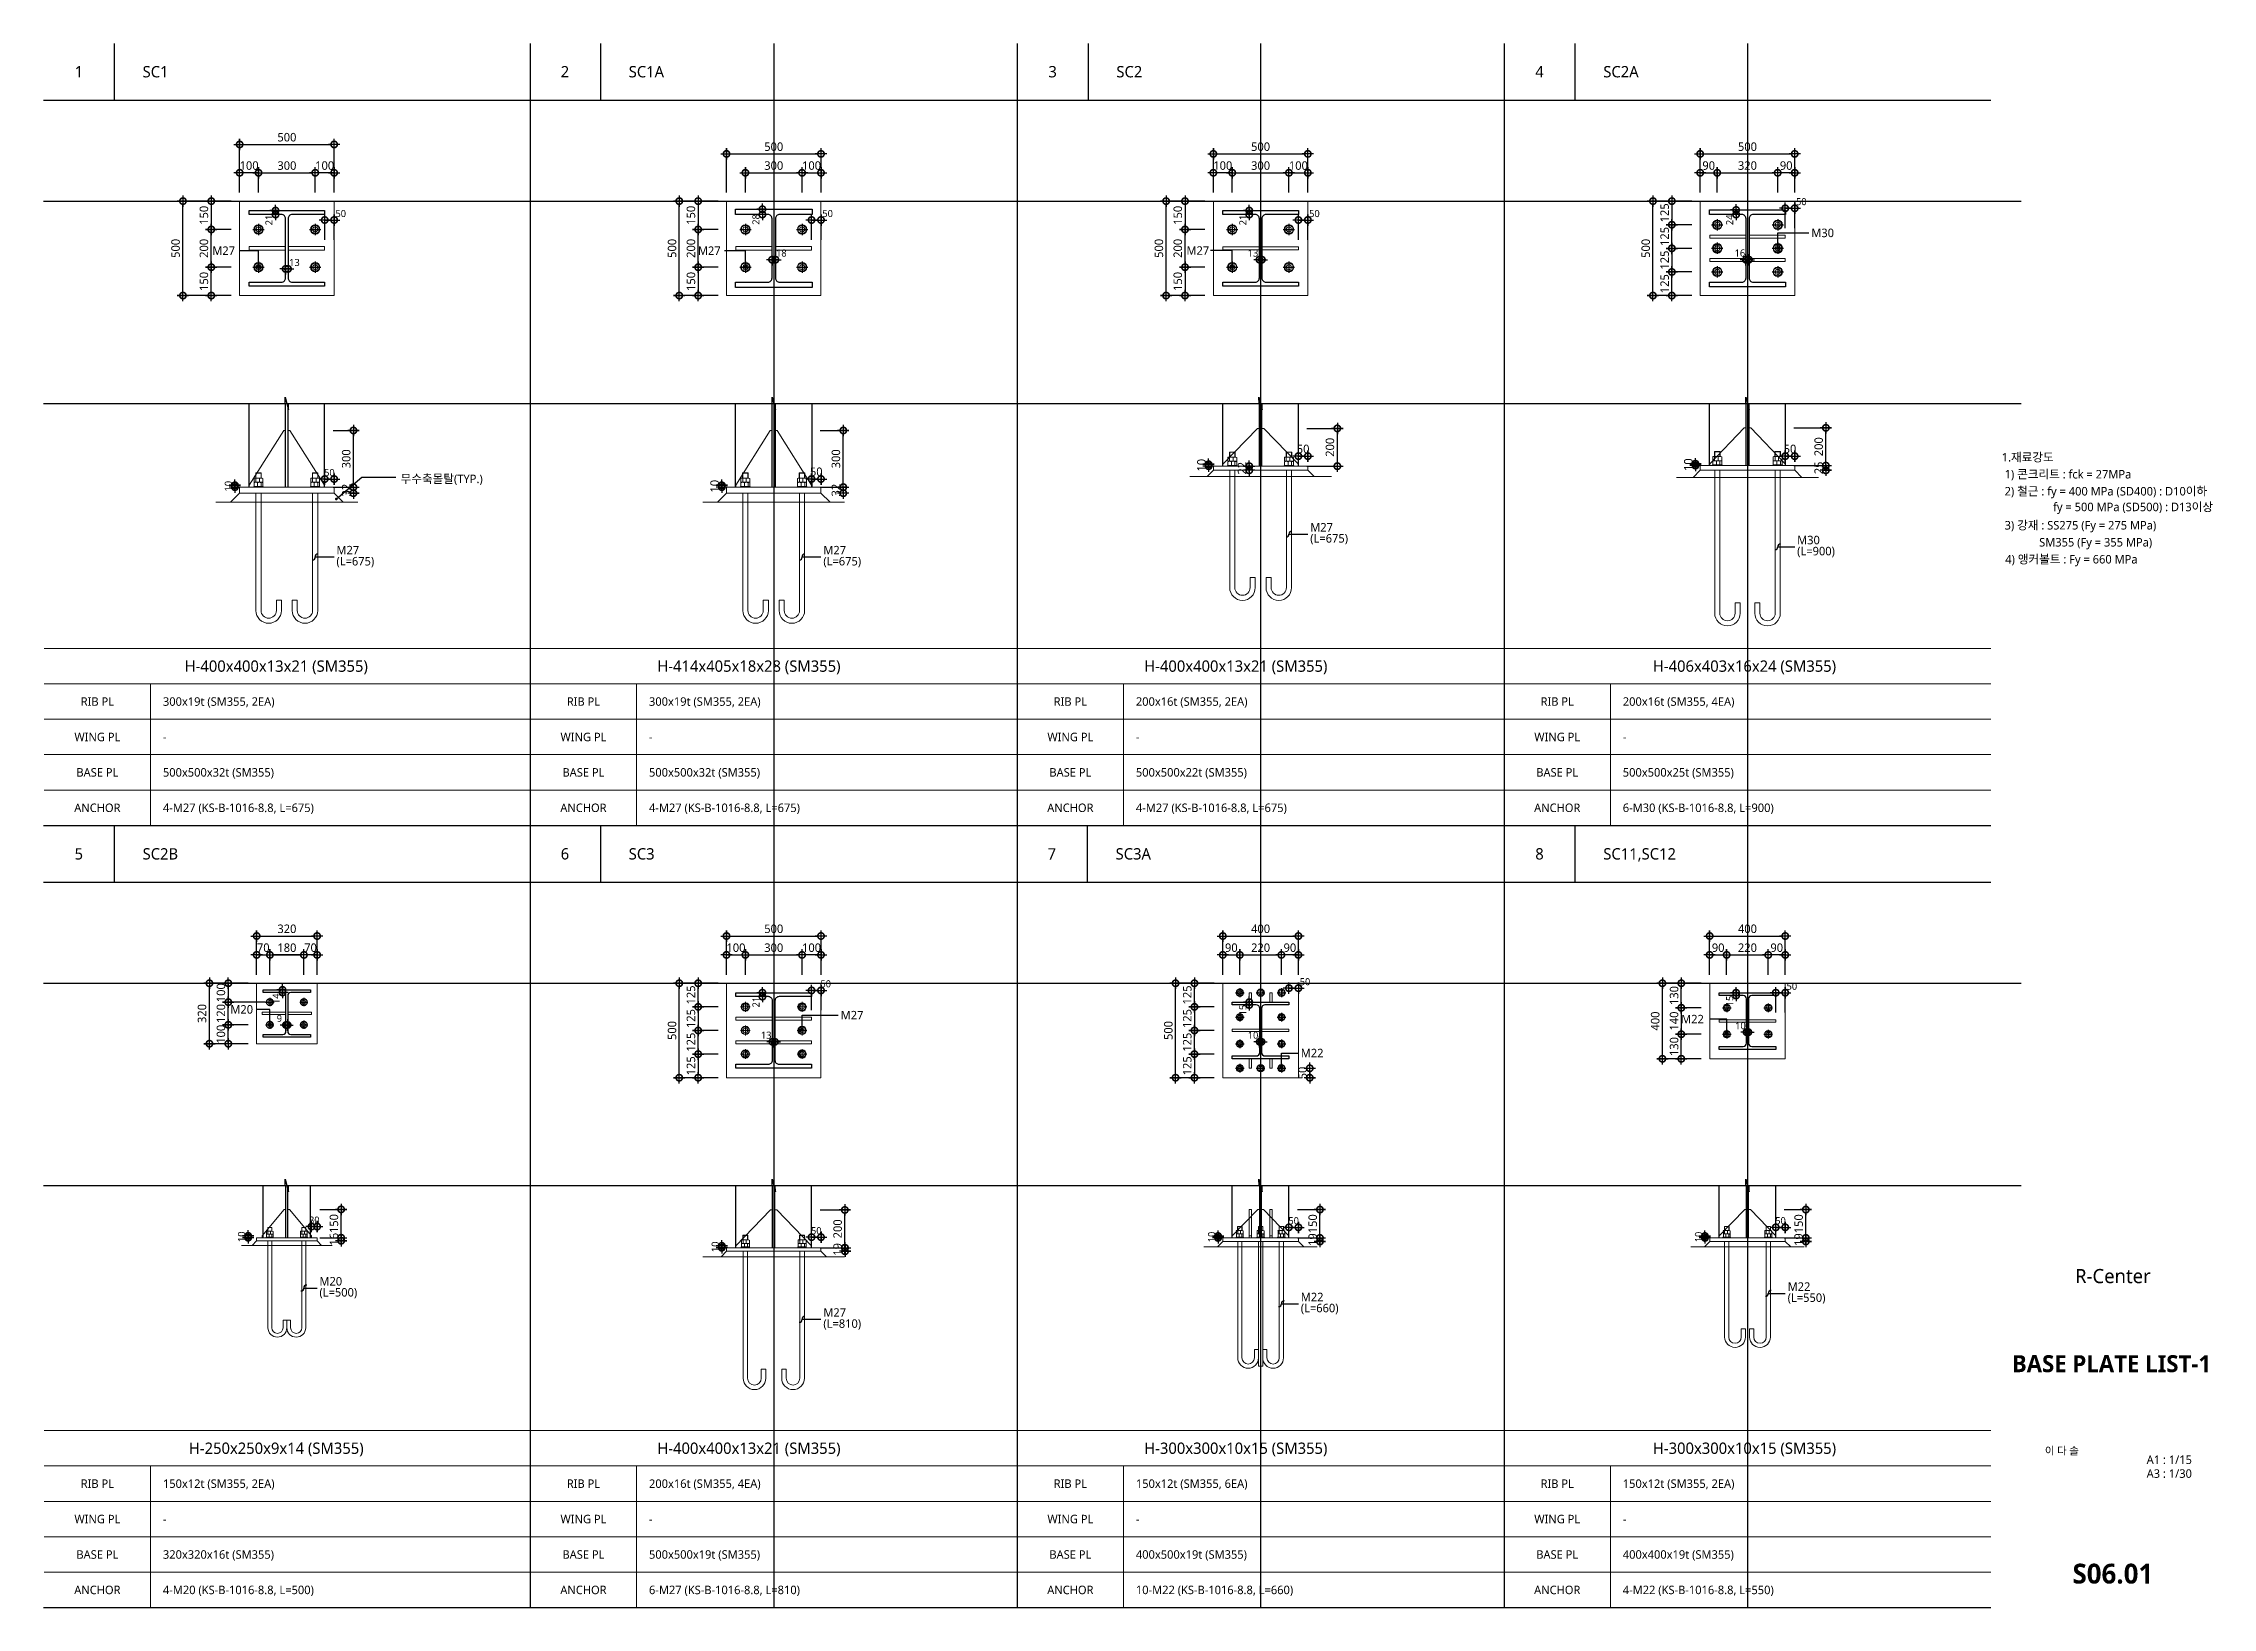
# Model space of a CAD drawing. Extents: x 697 to 24790, y 315 to 8595.
# Drawn here: x 697 to 12175, y 315 to 8595 of the extents above; entities that cross this region are included whole.
import ezdxf
from ezdxf.enums import TextEntityAlignment as Align
from ezdxf.lldxf.tags import DXFTag

# ---------------------------------------------------------------- set-up
doc = ezdxf.new("R2010")
doc.units = 0
doc.header["$LTSCALE"] = 30
doc.layers.get('DEFPOINTS').update_dxf_attribs({"color": 137})
for name, color, linetype, lineweight in [('Anchor Bolt', 4, 'Continuous', 0), ('Anchor Bolt(Hidden)', 8, 'DASHED0', 0), ('BasePlate', 2, 'Continuous', 0), ('Concrete', 8, 'Continuous', 0), ('Pedestal', 7, 'Continuous', 0), ('Plate', 3, 'Continuous', 0), ('Table(Etc)', 8, 'Continuous', 0), ('Table(Sub)', 7, 'Continuous', 0)]:
    doc.layers.add(name, color=color, linetype=linetype, lineweight=lineweight)
for name, color, linetype in [('Anchor Bolt-Center', 16, 'DASHDOTDOT0'), ('DIM', 7, 'Continuous'), ('DIM-INT', 7, 'Continuous'), ('SHT', 5, 'Continuous'), ('STEEL', 4, 'Continuous'), ('SYM', 6, 'Continuous'), ('SYM-LEAD', 6, 'Continuous'), ('TABLE', 7, 'Continuous'), ('TEXT', 3, 'Continuous'), ('TXT', 3, 'Continuous')]:
    doc.layers.add(name, color=color, linetype=linetype)
doc.styles.add('ARIAL', font='malgun.ttf')
doc.styles.add('S1', font='malgun.ttf')
doc.styles.add('맑은고딕', font='malgun.ttf')
doc.styles.add('맑은고딕B', font='malgunbd.ttf')
doc.styles.add('스타일1', font='malgun.ttf')
doc.styles.add('스타일2', font='malgunbd.ttf')
tags = doc.linetypes.add('DASHDOTDOT0', pattern=[1, 0.3, -0.23, 0, -0.24, 0, -0.23]).pattern_tags.tags
tags[14:15] = [DXFTag(74, 4), DXFTag(75, 0), DXFTag(340, '0'), DXFTag(46, 0.0), DXFTag(50, 0.0), DXFTag(44, 0.0), DXFTag(45, 0.0)]
tags[12:13] = [DXFTag(74, 4), DXFTag(75, 0), DXFTag(340, '0'), DXFTag(46, 0.0), DXFTag(50, 0.0), DXFTag(44, 0.0), DXFTag(45, 0.0)]
tags[10:11] = [DXFTag(74, 4), DXFTag(75, 0), DXFTag(340, '0'), DXFTag(46, 0.0), DXFTag(50, 0.0), DXFTag(44, 0.0), DXFTag(45, 0.0)]
tags[8:9] = [DXFTag(74, 4), DXFTag(75, 0), DXFTag(340, '0'), DXFTag(46, 0.0), DXFTag(50, 0.0), DXFTag(44, 0.0), DXFTag(45, 0.0)]
tags[6:7] = [DXFTag(74, 4), DXFTag(75, 0), DXFTag(340, '0'), DXFTag(46, 0.0), DXFTag(50, 0.0), DXFTag(44, 0.0), DXFTag(45, 0.0)]
tags[4:5] = [DXFTag(74, 4), DXFTag(75, 0), DXFTag(340, '0'), DXFTag(46, 0.0), DXFTag(50, 0.0), DXFTag(44, 0.0), DXFTag(45, 0.0)]
tags = doc.linetypes.add('DASHED0', pattern=[1, 0.5, -0.5]).pattern_tags.tags
tags[6:7] = [DXFTag(74, 4), DXFTag(75, 0), DXFTag(340, '0'), DXFTag(46, 0.0), DXFTag(50, 0.0), DXFTag(44, 0.0), DXFTag(45, 0.0)]
tags[4:5] = [DXFTag(74, 4), DXFTag(75, 0), DXFTag(340, '0'), DXFTag(46, 0.0), DXFTag(50, 0.0), DXFTag(44, 0.0), DXFTag(45, 0.0)]
doc.dimstyles.new('CJA', dxfattribs={"dimscale": 200, "dimtxt": 3, "dimasz": 1, "dimexe": 2, "dimexo": 3, "dimgap": 1, "dimtad": 1, "dimdec": 0, "dimzin": 1, "dimdsep": 46, "dimlunit": 6, "dimtxsty": '스타일1', "dimblk": 'GAUN-DOT', "dimcen": -2, "dimdle": 2, "dimclrd": 256, "dimclre": 256, "dimclrt": 3, "dimadec": 0, "dimazin": 0, "dimtfac": 1, "dimtdec": 0, "dimtix": 1, "dimtmove": 2, "dimatfit": 3, "dimldrblk": 'DOTSMALL', "dimfxl": 1, "dimtolj": 1, "dimtzin": 1, "dimarcsym": 0})
doc.dimstyles.new('DIM-QD 1', dxfattribs={"dimtxt": 3, "dimasz": 1.5, "dimexe": 1, "dimexo": 0, "dimgap": 1, "dimtad": 1, "dimdec": 3, "dimdsep": 46, "dimtxsty": 'ARIAL', "dimblk1": 'ARCHTICK', "dimblk2": 'ARCHTICK', "dimsah": 1, "dimcen": 0, "dimclrd": 256, "dimclre": 256, "dimclrt": 3, "dimazin": 2, "dimtfac": 1, "dimtdec": 3, "dimtix": 1, "dimtmove": 2, "dimatfit": 3, "dimldrblk": 'ARCHTICK', "dimfxl": 1, "dimtolj": 1, "dimtzin": 0, "dimarcsym": 0})

msp = doc.modelspace()

# ---------------------------------------------------------------- texts
at = {"layer": 'TEXT', "color": 6, "linetype": 'ByBlock', "style": '스타일1'}
for s, p in [('1', (885, 8445)), ('2', (3457.1, 8445)), ('3', (6037.5, 8445)), ('4', (8613.8, 8445)), ('5', (885, 4305)), ('6', (3457.1, 4305)), ('7', (6033.3, 4305)), ('8', (8613.8, 4305))]:
    msp.add_text(s, height=60, dxfattribs=at).set_placement(p, align=Align.MIDDLE_CENTER)
at = {"layer": 'TEXT', "linetype": 'ByBlock', "style": '스타일1'}
for s, height, p in [('SC1', 60, (1222.5, 8445)), ('SC1A', 60, (3794.6, 8445)), ('SC2', 60, (6375, 8445)), ('SC2A', 60, (8951.3, 8445)), ('300x19t (SM355, 2EA)', 45, (1330, 5111.2)), ('300x19t (SM355, 2EA)', 45, (3901.9, 5111.2)), ('200x16t (SM355, 2EA)', 45, (6478.1, 5111.2)), ('200x16t (SM355, 4EA)', 45, (9054.4, 5111.2)), ('-', 45, (1330, 4923.7)), ('-', 45, (3901.9, 4923.7)), ('-', 45, (6478.1, 4923.7)), ('-', 45, (9054.4, 4923.7)), ('500x500x32t (SM355)', 45, (1330, 4736.2)), ('500x500x32t (SM355)', 45, (3901.9, 4736.2)), ('500x500x22t (SM355)', 45, (6478.1, 4736.2)), ('500x500x25t (SM355)', 45, (9054.4, 4736.2)), ('4-M27 (KS-B-1016-8.8, L=675)', 45, (1330, 4548.7)), ('4-M27 (KS-B-1016-8.8, L=675)', 45, (3901.9, 4548.7)), ('4-M27 (KS-B-1016-8.8, L=675)', 45, (6478.1, 4548.7)), ('6-M30 (KS-B-1016-8.8, L=900)', 45, (9054.4, 4548.7)), ('SC2B', 60, (1222.5, 4305)), ('SC3', 60, (3794.6, 4305)), ('SC3A', 60, (6370.8, 4305)), ('SC11,SC12', 60, (8951.3, 4305)), ('150x12t (SM355, 2EA)', 45, (1330, 971.3)), ('200x16t (SM355, 4EA)', 45, (3901.9, 971.3)), ('150x12t (SM355, 6EA)', 45, (6478.1, 971.3)), ('150x12t (SM355, 2EA)', 45, (9054.4, 971.3)), ('-', 45, (1330, 783.8)), ('-', 45, (3901.9, 783.8)), ('-', 45, (6478.1, 783.8)), ('-', 45, (9054.4, 783.8)), ('320x320x16t (SM355)', 45, (1330, 596.3)), ('500x500x19t (SM355)', 45, (3901.9, 596.3)), ('400x500x19t (SM355)', 45, (6478.1, 596.3)), ('400x400x19t (SM355)', 45, (9054.4, 596.3)), ('4-M20 (KS-B-1016-8.8, L=500)', 45, (1330, 408.8)), ('6-M27 (KS-B-1016-8.8, L=810)', 45, (3901.9, 408.8)), ('10-M22 (KS-B-1016-8.8, L=660)', 45, (6478.1, 408.8)), ('4-M22 (KS-B-1016-8.8, L=550)', 45, (9054.4, 408.8))]:
    msp.add_text(s, height=height, dxfattribs=at).set_placement(p, align=Align.MIDDLE_LEFT)
at = {"layer": 'TEXT', "color": 3, "style": 'S1'}
for s, p in [('M30', (10051.8, 7591.9)), ('M27', (1591.3, 7497.6)), ('M27', (4160.8, 7497.6)), ('M27', (6745.7, 7498.4)), ('M20', (1686.8, 3481.6)), ('M27', (4916.2, 3451.1)), ('M22', (9363, 3430.1)), ('M22', (7350.6, 3250.6))]:
    msp.add_text(s, height=45, dxfattribs=at).set_placement(p, align=Align.MIDDLE_LEFT)
msp.add_text('무수축몰탈(TYP.)', height=45, dxfattribs=at).set_placement((2587.7, 6267.3))
for s, p in [('(L=675)', (7400.6, 5997.5)), ('(L=675)', (2248.1, 5876.5)), ('(L=675)', (4824.4, 5876.5)), ('(L=900)', (9976.9, 5930.1)), ('(L=500)', (2158.1, 2006.6)), ('(L=550)', (9926.9, 1978.3)), ('(L=810)', (4824.4, 1841.1)), ('(L=660)', (7350.6, 1923.3))]:
    msp.add_text(s, height=45, dxfattribs=at).set_placement(p, align=Align.TOP_LEFT)
for s, p in [('M27', (7400.6, 5997.5)), ('M30', (9976.9, 5930.1)), ('M27', (2248.1, 5876.5)), ('M27', (4824.4, 5876.5)), ('M20', (2158.1, 2006.6)), ('M22', (7350.6, 1923.3)), ('M22', (9926.9, 1978.3)), ('M27', (4824.4, 1841.1))]:
    msp.add_text(s, height=45, dxfattribs=at).set_placement(p, align=Align.BOTTOM_LEFT)
at = {"layer": 'TEXT', "linetype": 'ByBlock', "style": '스타일1'}
for s, height, p in [('H-400x400x13x21 (SM355)', 60, (1929.8, 5298.7)), ('H-414x405x18x28 (SM355)', 60, (4430.7, 5298.7)), ('H-400x400x13x21 (SM355)', 60, (7006.9, 5298.7)), ('H-406x403x16x24 (SM355)', 60, (9698.5, 5298.7)), ('RIB PL', 45, (983.1, 5111.2)), ('RIB PL', 45, (3555, 5111.2)), ('RIB PL', 45, (6131.3, 5111.2)), ('RIB PL', 45, (8707.5, 5111.2)), ('WING PL', 45, (983.1, 4923.7)), ('WING PL', 45, (3555, 4923.7)), ('WING PL', 45, (6131.3, 4923.7)), ('WING PL', 45, (8707.5, 4923.7)), ('BASE PL', 45, (983.1, 4736.2)), ('BASE PL', 45, (3555, 4736.2)), ('BASE PL', 45, (6131.3, 4736.2)), ('BASE PL', 45, (8707.5, 4736.2)), ('ANCHOR', 45, (983.1, 4548.7)), ('ANCHOR', 45, (3555, 4548.7)), ('ANCHOR', 45, (6131.3, 4548.7)), ('ANCHOR', 45, (8707.5, 4548.7)), ('H-250x250x9x14 (SM355)', 60, (1929.8, 1158.8)), ('H-400x400x13x21 (SM355)', 60, (4430.7, 1158.8)), ('H-300x300x10x15 (SM355)', 60, (7006.9, 1158.8)), ('H-300x300x10x15 (SM355)', 60, (9698.5, 1158.8)), ('RIB PL', 45, (983.1, 971.3)), ('RIB PL', 45, (3555, 971.3)), ('RIB PL', 45, (6131.3, 971.3)), ('RIB PL', 45, (8707.5, 971.3)), ('WING PL', 45, (983.1, 783.8)), ('WING PL', 45, (3555, 783.8)), ('WING PL', 45, (6131.3, 783.8)), ('WING PL', 45, (8707.5, 783.8)), ('BASE PL', 45, (983.1, 596.3)), ('BASE PL', 45, (3555, 596.3)), ('BASE PL', 45, (6131.3, 596.3)), ('BASE PL', 45, (8707.5, 596.3)), ('ANCHOR', 45, (983.1, 408.8)), ('ANCHOR', 45, (3555, 408.8)), ('ANCHOR', 45, (6131.3, 408.8)), ('ANCHOR', 45, (8707.5, 408.8))]:
    msp.add_text(s, height=height, dxfattribs=at).set_placement(p, align=Align.MIDDLE_CENTER)
at = {"layer": 'TEXT', "style": '스타일1'}
msp.add_text('R-Center', height=75, dxfattribs=at).set_placement((11647.5, 2070), align=Align.MIDDLE_CENTER)

# ---------------------------------------------------------------- blocks, each defined once
blk = doc.blocks.new('ANCHOR_BOLT-PLAN-M27')
at = {"color": 7, "true_color": 0xffffff}
for p, q in [((-23, -4), (-20, 4)), ((-15, 18), (-17, 14)), ((-15, 18), (-7, 20)), ((8, 22), (4, 21)), ((8, 22), (13, 16)), ((23, 4), (20, 7)), ((23, 4), (20, -4)), ((-23, -4), (-20, -7)), ((-8, -22), (-13, -16)), ((-8, -22), (-4, -21)), ((15, -18), (7, -20)), ((15, -18), (17, -14))]:
    blk.add_line(p, q, dxfattribs=at)
blk.add_lwpolyline([(0, 24), (-20, 12), (-20, -12), (0, -24), (20, -12), (20, 12), (0, 24)])
at = {"color": 8, "true_color": 0x808080}
blk.add_circle((0, 0), 25, dxfattribs=at)
blk.add_circle((0, 0), 13.5)
at = {"layer": 'Anchor Bolt-Center'}
for p, q in [((-30, 0), (30, 0)), ((0, 30), (0, -30))]:
    blk.add_line(p, q, dxfattribs=at)
blk = doc.blocks.new('Arrow_Circle')
blk.add_circle((0, 0), 1)
blk = doc.blocks.new('ANCHOR_BOLT-SECT-M27')
for p, q in [((-25, 0), (-25, 4)), ((-25, 4), (25, 4)), ((25, 0), (-25, 0)), ((-23.65, 26), (-23.65, 45.8)), ((-23.65, 26), (23.65, 26)), ((-23.65, 4), (-23.65, 23.8)), ((-23.65, 4), (23.65, 4)), ((-18.92, 48), (14.19, 48)), ((-14.85, 73.65), (-13.5, 75)), ((-14.85, 48), (-14.85, 73.65)), ((-14.85, 73.65), (14.85, 73.65)), ((-14.19, 26), (-14.19, 45.8)), ((-14.19, 26), (18.92, 26)), ((-13.5, 75), (13.5, 75)), ((-13.5, 48), (-13.5, 75)), ((-4.73, 4), (-4.73, 23.8)), ((4.73, 26), (4.73, 45.8)), ((13.5, 75), (14.85, 73.65)), ((13.5, 48), (13.5, 75)), ((14.19, 4), (14.19, 23.8)), ((14.85, 73.65), (14.85, 48)), ((23.65, 26), (23.65, 45.8)), ((23.65, 4), (23.65, 23.8)), ((25, 4), (25, 0))]:
    blk.add_line(p, q)
for centre, radius, start, end in [((-18.92, 41.815), 6.185, 40.1121895, 139.8878105), ((-14.19, 4.561), 21.439, 63.8162139, 116.1837861), ((-4.73, 26.561), 21.439, 63.8162139, 116.1837861), ((4.73, 4.561), 21.439, 63.8162139, 116.1837861), ((14.19, 26.561), 21.439, 63.8162139, 116.1837861), ((18.92, 19.815), 6.185, 40.1121895, 139.8878105)]:
    blk.add_arc(centre, radius, start, end)
blk = doc.blocks.new('ANCHOR_BOLT-HOOK-M27')
for p, q in [((94.5, 0), (94.5, 54)), ((94.5, 54), (121.5, 54)), ((121.5, 54), (121.5, 0))]:
    blk.add_line(p, q)
for radius in [67.5, 40.5]:
    blk.add_arc((54, 0), radius, 180, 0)
blk = doc.blocks.new('Arrow_Tilde')
for centre, start, end in [((-0.25, 0.1875), 216.869898, 323.130102), ((0.25, -0.1875), 36.869898, 143.130102)]:
    blk.add_arc(centre, 0.3125, start, end)
blk = doc.blocks.new('ANCHOR_BOLT-PLAN-M20')
at = {"color": 7, "true_color": 0xffffff}
for p, q in [((-17, -3), (-15, 3)), ((-11, 13), (-12, 10)), ((-11, 13), (-5, 14)), ((6, 16), (3, 16)), ((6, 16), (10, 12)), ((17, 3), (15, 5)), ((17, 3), (15, -3)), ((-17, -3), (-15, -5)), ((-6, -16), (-10, -12)), ((-6, -16), (-3, -16)), ((11, -13), (5, -14)), ((11, -13), (12, -10))]:
    blk.add_line(p, q, dxfattribs=at)
blk.add_lwpolyline([(0, 17), (-15, 9), (-15, -9), (0, -17), (15, -9), (15, 9), (0, 17)])
at = {"color": 8, "true_color": 0x808080}
blk.add_circle((0, 0), 18.5, dxfattribs=at)
blk.add_circle((0, 0), 10)
at = {"layer": 'Anchor Bolt-Center'}
for p, q in [((-22, 0), (22, 0)), ((0, 22), (0, -22))]:
    blk.add_line(p, q, dxfattribs=at)
blk = doc.blocks.new('ANCHOR_BOLT-SECT-M20')
for p, q in [((-18.5, 0), (-18.5, 3)), ((-18.5, 3), (18.5, 3)), ((18.5, 0), (-18.5, 0)), ((-17.3, 19), (-17.3, 33.4)), ((-17.3, 19), (17.3, 19)), ((-17.3, 3), (-17.3, 17.4)), ((-17.3, 3), (17.3, 3)), ((-13.84, 35), (10.38, 35)), ((-11, 54), (-10, 55)), ((-11, 35), (-11, 54)), ((-11, 54), (11, 54)), ((-10.38, 19), (-10.38, 33.4)), ((-10.38, 19), (13.84, 19)), ((-10, 55), (10, 55)), ((-10, 35), (-10, 55)), ((-3.46, 3), (-3.46, 17.4)), ((3.46, 19), (3.46, 33.4)), ((10, 55), (11, 54)), ((10, 35), (10, 55)), ((10.38, 3), (10.38, 17.4)), ((11, 54), (11, 35)), ((17.3, 19), (17.3, 33.4)), ((17.3, 3), (17.3, 17.4)), ((18.5, 3), (18.5, 0))]:
    blk.add_line(p, q)
for centre, radius, start, end in [((-13.84, 30.4589), 4.5411, 40.36573826, 139.63426174), ((-10.38, 3.2355), 15.7645, 63.96239514, 116.03760486), ((-3.46, 19.2355), 15.7645, 63.96239514, 116.03760486), ((3.46, 3.2355), 15.7645, 63.96239514, 116.03760486), ((10.38, 19.2355), 15.7645, 63.96239514, 116.03760486), ((13.84, 14.4589), 4.5411, 40.36573826, 139.63426174)]:
    blk.add_arc(centre, radius, start, end)
blk = doc.blocks.new('ANCHOR_BOLT-HOOK-M20')
for p, q in [((70, 0), (70, 40)), ((70, 40), (90, 40)), ((90, 40), (90, 0))]:
    blk.add_line(p, q)
for radius in [50, 30]:
    blk.add_arc((40, 0), radius, 180, 0)
blk = doc.blocks.new('ANCHOR_BOLT-PLAN-M24')
at = {"color": 7, "true_color": 0xffffff}
for p, q in [((-20, -4), (-18, 3)), ((-13, 16), (-15, 12)), ((-13, 16), (-6, 17)), ((7, 20), (3, 19)), ((7, 20), (12, 14)), ((20, 4), (18, 7)), ((20, 4), (18, -3)), ((-20, -4), (-18, -7)), ((-7, -20), (-12, -14)), ((-7, -20), (-3, -19)), ((13, -16), (6, -17)), ((13, -16), (15, -12))]:
    blk.add_line(p, q, dxfattribs=at)
blk.add_lwpolyline([(0, 21), (-18, 10), (-18, -10), (0, -21), (18, -10), (18, 10), (0, 21)])
at = {"color": 8, "true_color": 0x808080}
blk.add_circle((0, 0), 22, dxfattribs=at)
blk.add_circle((0, 0), 12)
at = {"layer": 'Anchor Bolt(Hidden)'}
for p, q in [((-26, 0), (26, 0)), ((0, 26), (0, -26))]:
    blk.add_line(p, q, dxfattribs=at)
blk = doc.blocks.new('ANCHOR_BOLT-SECT-M24')
for p, q in [((-22, 0), (-22, 4)), ((-22, 4), (22, 4)), ((22, 0), (-22, 0)), ((-21, 23), (-21, 40)), ((-21, 23), (21, 23)), ((-21, 4), (-21, 21)), ((-21, 4), (21, 4)), ((-17, 42), (12, 42)), ((-13, 65), (-12, 66)), ((-13, 42), (-13, 65)), ((-13, 65), (13, 65)), ((-12, 66), (12, 66)), ((-12, 42), (-12, 66)), ((-12, 23), (-12, 40)), ((-12, 23), (17, 23)), ((-4, 4), (-4, 21)), ((4, 23), (4, 40)), ((12, 66), (13, 65)), ((12, 42), (12, 66)), ((12, 4), (12, 21)), ((13, 65), (13, 42)), ((21, 23), (21, 40)), ((21, 4), (21, 21)), ((22, 4), (22, 0))]:
    blk.add_line(p, q)
for centre, radius, start, end in [((-17, 36), 5.5, 40.9047, 139.0953), ((-12, 4), 19.2, 64.2724, 115.7276), ((-4, 23), 19.2, 64.2724, 115.7276), ((4, 4), 19.2, 64.2724, 115.7276), ((12, 23), 19.2, 64.2724, 115.7276), ((17, 17), 5.5, 40.9047, 139.0953)]:
    blk.add_arc(centre, radius, start, end)
blk = doc.blocks.new('ANCHOR_BOLT-HOOK-M24')
for p, q in [((84, 0), (84, 48)), ((84, 48), (108, 48)), ((108, 48), (108, 0))]:
    blk.add_line(p, q)
for radius in [60, 36]:
    blk.add_arc((48, 0), radius, 180, 0)
blk = doc.blocks.new('ANCHOR_BOLT-PLAN-M22')
at = {"color": 7, "true_color": 0xffffff}
for p, q in [((-18, -3), (-16, 3)), ((-12, 14), (-13, 11)), ((-12, 14), (-6, 15)), ((6, 17), (3, 17)), ((6, 17), (10, 12)), ((18, 3), (16, 6)), ((18, 3), (16, -3)), ((-18, -3), (-16, -6)), ((-6, -17), (-10, -12)), ((-6, -17), (-3, -17)), ((12, -14), (6, -15)), ((12, -14), (13, -11))]:
    blk.add_line(p, q, dxfattribs=at)
blk.add_lwpolyline([(0, 18), (-16, 9), (-16, -9), (0, -18), (16, -9), (16, 9), (0, 18)])
at = {"color": 8, "true_color": 0x808080}
blk.add_circle((0, 0), 19.5, dxfattribs=at)
blk.add_circle((0, 0), 11)
at = {"layer": 'Anchor Bolt-Center'}
for p, q in [((-23, 0), (23, 0)), ((0, 23), (0, -23))]:
    blk.add_line(p, q, dxfattribs=at)
blk = doc.blocks.new('ANCHOR_BOLT-SECT-M22')
for p, q in [((-20, 0), (-20, 3)), ((-20, 3), (20, 3)), ((20, 0), (-20, 0)), ((-18, 21), (-18, 37)), ((-18, 21), (18, 21)), ((-18, 3), (-18, 19)), ((-18, 3), (18, 3)), ((-15, 39), (11, 39)), ((-12, 60), (-11, 61)), ((-12, 39), (-12, 60)), ((-12, 60), (12, 60)), ((-11, 61), (11, 61)), ((-11, 39), (-11, 61)), ((-11, 21), (-11, 37)), ((-11, 21), (15, 21)), ((-4, 3), (-4, 19)), ((4, 21), (4, 37)), ((11, 61), (12, 60)), ((11, 39), (11, 61)), ((11, 3), (11, 19)), ((12, 60), (12, 39)), ((18, 21), (18, 37)), ((18, 3), (18, 19)), ((20, 3), (20, 0))]:
    blk.add_line(p, q)
for centre, radius, start, end in [((-15, 34), 4.7, 38.1154, 141.8846), ((-11, 5), 16.1, 62.6574, 117.3426), ((-4, 23), 16.1, 62.6574, 117.3426), ((4, 5), 16.1, 62.6574, 117.3426), ((11, 23), 16.1, 62.6574, 117.3426), ((15, 16), 4.7, 38.1154, 141.8846)]:
    blk.add_arc(centre, radius, start, end)
blk = doc.blocks.new('ANCHOR_BOLT-HOOK-M22')
for p, q in [((77, 0), (77, 44)), ((77, 44), (99, 44)), ((99, 44), (99, 0))]:
    blk.add_line(p, q)
for radius in [55, 33]:
    blk.add_arc((44, 0), radius, 180, 0)
blk = doc.blocks.new('GAUN-DOT')
at = {"linetype": 'ByBlock'}
for p, q in [((2, 0), (-2, 0)), ((0, -2), (0, 2))]:
    blk.add_line(p, q, dxfattribs=at)
at = {"const_width": 2.25}
blk.add_lwpolyline([(0, 0.28125, 1), (0, -0.28125, 1)], format="xyb", close=True, dxfattribs=at)
blk = doc.blocks.new('*D20')
at = {"layer": 'DEFPOINTS', "color": 0, "transparency": 16777216}
for p in [(2236, 7660), (2186, 7510), (2236, 7510)]:
    blk.add_point(p, dxfattribs=at)
at = {"layer": 'DIM-INT', "lineweight": -2, "transparency": 16777216}
for p, q in [((2186, 7555), (2186, 7690)), ((2236, 7555), (2236, 7690)), ((2171, 7660), (2156, 7660)), ((2186, 7660), (2236, 7660)), ((2251, 7660), (2266, 7660))]:
    blk.add_line(p, q, dxfattribs=at)
at = {"layer": 'DIM-INT', "lineweight": -2, "transparency": 16777216, "xscale": 15, "yscale": 15, "zscale": 15}
blk.add_blockref('GAUN-DOT', (2186, 7660), dxfattribs=at)
at = {"layer": 'DIM-INT', "lineweight": -2, "transparency": 16777216, "xscale": 15, "yscale": 15, "zscale": 15, "rotation": 180}
blk.add_blockref('GAUN-DOT', (2236, 7660), dxfattribs=at)
at = {"layer": 'DIM-INT', "color": 3, "transparency": 16777216, "insert": (2271, 7694), "char_height": 37.5, "attachment_point": 5, "style": '스타일1'}
blk.add_mtext('\\A1;50', dxfattribs=at)
blk = doc.blocks.new('_DotSmall')
at = {"color": 0, "linetype": 'ByBlock', "const_width": 0.5}
blk.add_lwpolyline([(-0.0625, 0, 1), (0.0625, 0, 1)], format="xyb", close=True, dxfattribs=at)
blk = doc.blocks.new('*D21')
at = {"layer": 'DEFPOINTS', "color": 0, "transparency": 16777216}
for p in [(2136, 7910), (1836, 7760), (2136, 7760)]:
    blk.add_point(p, dxfattribs=at)
at = {"layer": 'DIM', "lineweight": -2, "transparency": 16777216}
for p, q in [((1836, 7805), (1836, 7940)), ((2136, 7805), (2136, 7940)), ((1851, 7910), (2121, 7910))]:
    blk.add_line(p, q, dxfattribs=at)
at = {"layer": 'DIM', "lineweight": -2, "transparency": 16777216, "xscale": 15, "yscale": 15, "zscale": 15, "rotation": 180}
blk.add_blockref('GAUN-DOT', (1836, 7910), dxfattribs=at)
at = {"layer": 'DIM', "lineweight": -2, "transparency": 16777216, "xscale": 15, "yscale": 15, "zscale": 15}
blk.add_blockref('GAUN-DOT', (2136, 7910), dxfattribs=at)
at = {"layer": 'DIM', "color": 3, "transparency": 16777216, "insert": (1986, 7948), "char_height": 45, "attachment_point": 5, "style": '스타일1'}
blk.add_mtext('\\A1;300', dxfattribs=at)
blk = doc.blocks.new('*D22')
at = {"layer": 'DEFPOINTS', "color": 0, "transparency": 16777216}
for p in [(2236, 8060), (1736, 7760), (2236, 7760)]:
    blk.add_point(p, dxfattribs=at)
at = {"layer": 'DIM', "lineweight": -2, "transparency": 16777216}
for p, q in [((1736, 7805), (1736, 8090)), ((1751, 8060), (2221, 8060)), ((2236, 7805), (2236, 8090))]:
    blk.add_line(p, q, dxfattribs=at)
at = {"layer": 'DIM', "lineweight": -2, "transparency": 16777216, "xscale": 15, "yscale": 15, "zscale": 15, "rotation": 180}
blk.add_blockref('GAUN-DOT', (1736, 8060), dxfattribs=at)
at = {"layer": 'DIM', "lineweight": -2, "transparency": 16777216, "xscale": 15, "yscale": 15, "zscale": 15}
blk.add_blockref('GAUN-DOT', (2236, 8060), dxfattribs=at)
at = {"layer": 'DIM', "color": 3, "transparency": 16777216, "insert": (1986, 8098), "char_height": 45, "attachment_point": 5, "style": '스타일1'}
blk.add_mtext('\\A1;500', dxfattribs=at)
blk = doc.blocks.new('*D23')
at = {"layer": 'DEFPOINTS', "color": 0, "transparency": 16777216}
for p in [(1586, 7610), (1736, 7610), (1736, 7410)]:
    blk.add_point(p, dxfattribs=at)
at = {"layer": 'DIM', "lineweight": -2, "transparency": 16777216}
for p, q in [((1691, 7610), (1556, 7610)), ((1586, 7425), (1586, 7595)), ((1691, 7410), (1556, 7410))]:
    blk.add_line(p, q, dxfattribs=at)
at = {"layer": 'DIM', "lineweight": -2, "transparency": 16777216, "xscale": 15, "yscale": 15, "zscale": 15}
for p, rotation in [((1586, 7610), 90), ((1586, 7410), 270)]:
    blk.add_blockref('GAUN-DOT', p, dxfattribs=dict(at, rotation=rotation))
at = {"layer": 'DIM', "color": 3, "transparency": 16777216, "insert": (1547, 7510), "char_height": 45, "attachment_point": 5, "rotation": 90, "style": '스타일1'}
blk.add_mtext('\\A1;200', dxfattribs=at)
blk = doc.blocks.new('*D24')
at = {"layer": 'DEFPOINTS', "color": 0, "transparency": 16777216}
for p in [(1436, 7760), (1736, 7760), (1736, 7260)]:
    blk.add_point(p, dxfattribs=at)
at = {"layer": 'DIM', "lineweight": -2, "transparency": 16777216}
for p, q in [((1691, 7760), (1406, 7760)), ((1436, 7275), (1436, 7745)), ((1691, 7260), (1406, 7260))]:
    blk.add_line(p, q, dxfattribs=at)
at = {"layer": 'DIM', "lineweight": -2, "transparency": 16777216, "xscale": 15, "yscale": 15, "zscale": 15}
for p, rotation in [((1436, 7760), 90), ((1436, 7260), 270)]:
    blk.add_blockref('GAUN-DOT', p, dxfattribs=dict(at, rotation=rotation))
at = {"layer": 'DIM', "color": 3, "transparency": 16777216, "insert": (1397, 7510), "char_height": 45, "attachment_point": 5, "rotation": 90, "style": '스타일1'}
blk.add_mtext('\\A1;500', dxfattribs=at)
blk = doc.blocks.new('*D25')
at = {"layer": 'DEFPOINTS', "color": 0, "transparency": 16777216}
for p in [(1979, 7466), (1992, 7466), (1992, 7401)]:
    blk.add_point(p, dxfattribs=at)
at = {"layer": 'DIM-INT', "lineweight": -2, "transparency": 16777216}
for p, q in [((1964, 7401), (1949, 7401)), ((1979, 7421), (1979, 7371)), ((1979, 7401), (1992, 7401)), ((1992, 7421), (1992, 7371)), ((2007, 7401), (2022, 7401))]:
    blk.add_line(p, q, dxfattribs=at)
at = {"layer": 'DIM-INT', "lineweight": -2, "transparency": 16777216, "xscale": 15, "yscale": 15, "zscale": 15}
blk.add_blockref('GAUN-DOT', (1979, 7401), dxfattribs=at)
at = {"layer": 'DIM-INT', "lineweight": -2, "transparency": 16777216, "xscale": 15, "yscale": 15, "zscale": 15, "rotation": 180}
blk.add_blockref('GAUN-DOT', (1992, 7401), dxfattribs=at)
at = {"layer": 'DIM-INT', "color": 3, "transparency": 16777216, "insert": (2026, 7435), "char_height": 37.5, "attachment_point": 5, "style": '스타일1'}
blk.add_mtext('\\A1;13', dxfattribs=at)
blk = doc.blocks.new('*D26')
at = {"layer": 'DEFPOINTS', "color": 0, "transparency": 16777216}
for p in [(1986, 7710), (1926, 7689), (1986, 7689)]:
    blk.add_point(p, dxfattribs=at)
at = {"layer": 'DIM-INT', "lineweight": -2, "transparency": 16777216}
for p, q in [((1941, 7710), (1896, 7710)), ((1926, 7725), (1926, 7740)), ((1926, 7710), (1926, 7689)), ((1941, 7689), (1896, 7689)), ((1926, 7674), (1926, 7659))]:
    blk.add_line(p, q, dxfattribs=at)
at = {"layer": 'DIM-INT', "lineweight": -2, "transparency": 16777216, "xscale": 15, "yscale": 15, "zscale": 15}
for p, rotation in [((1926, 7710), 270), ((1926, 7689), 90)]:
    blk.add_blockref('GAUN-DOT', p, dxfattribs=dict(at, rotation=rotation))
at = {"layer": 'DIM-INT', "color": 3, "transparency": 16777216, "insert": (1891, 7660), "char_height": 37.5, "attachment_point": 5, "rotation": 90, "style": '스타일1'}
blk.add_mtext('\\A1;21', dxfattribs=at)
blk = doc.blocks.new('*D27')
at = {"layer": 'DEFPOINTS', "color": 0, "transparency": 16777216}
for p in [(2186, 6546), (2338, 6546), (2186, 6246)]:
    blk.add_point(p, dxfattribs=at)
at = {"layer": 'DIM', "lineweight": -2, "transparency": 16777216}
for p, q in [((2231, 6546), (2368, 6546)), ((2338, 6261), (2338, 6531)), ((2231, 6246), (2368, 6246))]:
    blk.add_line(p, q, dxfattribs=at)
at = {"layer": 'DIM', "lineweight": -2, "transparency": 16777216, "xscale": 15, "yscale": 15, "zscale": 15}
for p, rotation in [((2338, 6546), 90), ((2338, 6246), 270)]:
    blk.add_blockref('GAUN-DOT', p, dxfattribs=dict(at, rotation=rotation))
at = {"layer": 'DIM', "color": 3, "transparency": 16777216, "insert": (2300, 6396), "char_height": 45, "attachment_point": 5, "rotation": 90, "style": '스타일1'}
blk.add_mtext('\\A1;300', dxfattribs=at)
blk = doc.blocks.new('*D28')
at = {"layer": 'DEFPOINTS', "color": 0, "transparency": 16777216}
for p in [(1711, 6256), (1786, 6256), (1786, 6246)]:
    blk.add_point(p, dxfattribs=at)
at = {"layer": 'DIM-INT', "lineweight": -2, "transparency": 16777216}
for p, q in [((1741, 6256), (1681, 6256)), ((1741, 6246), (1681, 6246)), ((1711, 6271), (1711, 6286)), ((1711, 6246), (1711, 6256)), ((1711, 6231), (1711, 6216))]:
    blk.add_line(p, q, dxfattribs=at)
at = {"layer": 'DIM-INT', "lineweight": -2, "transparency": 16777216, "xscale": 15, "yscale": 15, "zscale": 15}
for p, rotation in [((1711, 6256), 270), ((1711, 6246), 90)]:
    blk.add_blockref('GAUN-DOT', p, dxfattribs=dict(at, rotation=rotation))
at = {"layer": 'DIM-INT', "color": 3, "transparency": 16777216, "insert": (1676, 6251), "char_height": 37.5, "attachment_point": 5, "rotation": 90, "style": '스타일1'}
blk.add_mtext('\\A1;10', dxfattribs=at)
blk = doc.blocks.new('*D29')
at = {"layer": 'DEFPOINTS', "color": 0, "transparency": 16777216}
for p in [(2186, 6214), (2236, 6289), (2236, 6214)]:
    blk.add_point(p, dxfattribs=at)
at = {"layer": 'DIM-INT', "lineweight": -2, "transparency": 16777216}
for p, q in [((2186, 6259), (2186, 6319)), ((2236, 6259), (2236, 6319)), ((2171, 6289), (2156, 6289)), ((2186, 6289), (2236, 6289)), ((2251, 6289), (2266, 6289))]:
    blk.add_line(p, q, dxfattribs=at)
at = {"layer": 'DIM-INT', "lineweight": -2, "transparency": 16777216, "xscale": 15, "yscale": 15, "zscale": 15}
blk.add_blockref('GAUN-DOT', (2186, 6289), dxfattribs=at)
at = {"layer": 'DIM-INT', "lineweight": -2, "transparency": 16777216, "xscale": 15, "yscale": 15, "zscale": 15, "rotation": 180}
blk.add_blockref('GAUN-DOT', (2236, 6289), dxfattribs=at)
at = {"layer": 'DIM-INT', "color": 3, "transparency": 16777216, "insert": (2211, 6323), "char_height": 37.5, "attachment_point": 5, "style": '스타일1'}
blk.add_mtext('\\A1;50', dxfattribs=at)
blk = doc.blocks.new('*D30')
at = {"layer": 'DEFPOINTS', "color": 0, "transparency": 16777216}
for p in [(2278, 6246), (2278, 6214), (2338, 6246)]:
    blk.add_point(p, dxfattribs=at)
at = {"layer": 'DIM', "lineweight": -2, "transparency": 16777216}
for p, q in [((2323, 6246), (2368, 6246)), ((2323, 6214), (2368, 6214)), ((2338, 6261), (2338, 6276)), ((2338, 6214), (2338, 6246)), ((2338, 6199), (2338, 6184))]:
    blk.add_line(p, q, dxfattribs=at)
at = {"layer": 'DIM', "lineweight": -2, "transparency": 16777216, "xscale": 15, "yscale": 15, "zscale": 15}
for p, rotation in [((2338, 6246), 270), ((2338, 6214), 90)]:
    blk.add_blockref('GAUN-DOT', p, dxfattribs=dict(at, rotation=rotation))
at = {"layer": 'DIM', "color": 3, "transparency": 16777216, "insert": (2300, 6230), "char_height": 45, "attachment_point": 5, "rotation": 90, "style": '스타일1'}
blk.add_mtext('\\A1;32', dxfattribs=at)
blk = doc.blocks.new('*D31')
at = {"layer": 'DEFPOINTS', "color": 0, "transparency": 16777216}
for p in [(4812, 7660), (4762, 7510), (4812, 7510)]:
    blk.add_point(p, dxfattribs=at)
at = {"layer": 'DIM-INT', "lineweight": -2, "transparency": 16777216}
for p, q in [((4762, 7555), (4762, 7690)), ((4812, 7555), (4812, 7690)), ((4747, 7660), (4732, 7660)), ((4762, 7660), (4812, 7660)), ((4827, 7660), (4842, 7660))]:
    blk.add_line(p, q, dxfattribs=at)
at = {"layer": 'DIM-INT', "lineweight": -2, "transparency": 16777216, "xscale": 15, "yscale": 15, "zscale": 15}
blk.add_blockref('GAUN-DOT', (4762, 7660), dxfattribs=at)
at = {"layer": 'DIM-INT', "lineweight": -2, "transparency": 16777216, "xscale": 15, "yscale": 15, "zscale": 15, "rotation": 180}
blk.add_blockref('GAUN-DOT', (4812, 7660), dxfattribs=at)
at = {"layer": 'DIM-INT', "color": 3, "transparency": 16777216, "insert": (4847, 7694), "char_height": 37.5, "attachment_point": 5, "style": '스타일1'}
blk.add_mtext('\\A1;50', dxfattribs=at)
blk = doc.blocks.new('*D32')
at = {"layer": 'DEFPOINTS', "color": 0, "transparency": 16777216}
for p in [(4712, 7910), (4412, 7760), (4712, 7760)]:
    blk.add_point(p, dxfattribs=at)
at = {"layer": 'DIM', "lineweight": -2, "transparency": 16777216}
for p, q in [((4412, 7805), (4412, 7940)), ((4712, 7805), (4712, 7940)), ((4427, 7910), (4697, 7910))]:
    blk.add_line(p, q, dxfattribs=at)
at = {"layer": 'DIM', "lineweight": -2, "transparency": 16777216, "xscale": 15, "yscale": 15, "zscale": 15, "rotation": 180}
blk.add_blockref('GAUN-DOT', (4412, 7910), dxfattribs=at)
at = {"layer": 'DIM', "lineweight": -2, "transparency": 16777216, "xscale": 15, "yscale": 15, "zscale": 15}
blk.add_blockref('GAUN-DOT', (4712, 7910), dxfattribs=at)
at = {"layer": 'DIM', "color": 3, "transparency": 16777216, "insert": (4562, 7948), "char_height": 45, "attachment_point": 5, "style": '스타일1'}
blk.add_mtext('\\A1;300', dxfattribs=at)
blk = doc.blocks.new('*D33')
at = {"layer": 'DEFPOINTS', "color": 0, "transparency": 16777216}
for p in [(4812, 8010), (4312, 7760), (4812, 7760)]:
    blk.add_point(p, dxfattribs=at)
at = {"layer": 'DIM', "lineweight": -2, "transparency": 16777216}
for p, q in [((4312, 7805), (4312, 8040)), ((4812, 7805), (4812, 8040)), ((4327, 8010), (4797, 8010))]:
    blk.add_line(p, q, dxfattribs=at)
at = {"layer": 'DIM', "lineweight": -2, "transparency": 16777216, "xscale": 15, "yscale": 15, "zscale": 15, "rotation": 180}
blk.add_blockref('GAUN-DOT', (4312, 8010), dxfattribs=at)
at = {"layer": 'DIM', "lineweight": -2, "transparency": 16777216, "xscale": 15, "yscale": 15, "zscale": 15}
blk.add_blockref('GAUN-DOT', (4812, 8010), dxfattribs=at)
at = {"layer": 'DIM', "color": 3, "transparency": 16777216, "insert": (4562, 8048), "char_height": 45, "attachment_point": 5, "style": '스타일1'}
blk.add_mtext('\\A1;500', dxfattribs=at)
blk = doc.blocks.new('*D34')
at = {"layer": 'DEFPOINTS', "color": 0, "transparency": 16777216}
for p in [(4162, 7610), (4312, 7610), (4312, 7410)]:
    blk.add_point(p, dxfattribs=at)
at = {"layer": 'DIM', "lineweight": -2, "transparency": 16777216}
for p, q in [((4267, 7610), (4132, 7610)), ((4162, 7425), (4162, 7595)), ((4267, 7410), (4132, 7410))]:
    blk.add_line(p, q, dxfattribs=at)
at = {"layer": 'DIM', "lineweight": -2, "transparency": 16777216, "xscale": 15, "yscale": 15, "zscale": 15}
for p, rotation in [((4162, 7610), 90), ((4162, 7410), 270)]:
    blk.add_blockref('GAUN-DOT', p, dxfattribs=dict(at, rotation=rotation))
at = {"layer": 'DIM', "color": 3, "transparency": 16777216, "insert": (4124, 7510), "char_height": 45, "attachment_point": 5, "rotation": 90, "style": '스타일1'}
blk.add_mtext('\\A1;200', dxfattribs=at)
blk = doc.blocks.new('*D35')
at = {"layer": 'DEFPOINTS', "color": 0, "transparency": 16777216}
for p in [(4062, 7760), (4312, 7760), (4312, 7260)]:
    blk.add_point(p, dxfattribs=at)
at = {"layer": 'DIM', "lineweight": -2, "transparency": 16777216}
for p, q in [((4267, 7760), (4032, 7760)), ((4062, 7275), (4062, 7745)), ((4267, 7260), (4032, 7260))]:
    blk.add_line(p, q, dxfattribs=at)
at = {"layer": 'DIM', "lineweight": -2, "transparency": 16777216, "xscale": 15, "yscale": 15, "zscale": 15}
for p, rotation in [((4062, 7760), 90), ((4062, 7260), 270)]:
    blk.add_blockref('GAUN-DOT', p, dxfattribs=dict(at, rotation=rotation))
at = {"layer": 'DIM', "color": 3, "transparency": 16777216, "insert": (4024, 7510), "char_height": 45, "attachment_point": 5, "rotation": 90, "style": '스타일1'}
blk.add_mtext('\\A1;500', dxfattribs=at)
blk = doc.blocks.new('*D36')
at = {"layer": 'DEFPOINTS', "color": 0, "transparency": 16777216}
for p in [(4553, 7510), (4571, 7510), (4571, 7450)]:
    blk.add_point(p, dxfattribs=at)
at = {"layer": 'DIM-INT', "lineweight": -2, "transparency": 16777216}
for p, q in [((4553, 7465), (4553, 7420)), ((4571, 7465), (4571, 7420)), ((4538, 7450), (4523, 7450)), ((4553, 7450), (4571, 7450)), ((4586, 7450), (4601, 7450))]:
    blk.add_line(p, q, dxfattribs=at)
at = {"layer": 'DIM-INT', "lineweight": -2, "transparency": 16777216, "xscale": 15, "yscale": 15, "zscale": 15}
blk.add_blockref('GAUN-DOT', (4553, 7450), dxfattribs=at)
at = {"layer": 'DIM-INT', "lineweight": -2, "transparency": 16777216, "xscale": 15, "yscale": 15, "zscale": 15, "rotation": 180}
blk.add_blockref('GAUN-DOT', (4571, 7450), dxfattribs=at)
at = {"layer": 'DIM-INT', "color": 3, "transparency": 16777216, "insert": (4602, 7485), "char_height": 37.5, "attachment_point": 5, "style": '스타일1'}
blk.add_mtext('\\A1;18', dxfattribs=at)
blk = doc.blocks.new('*D37')
at = {"layer": 'DEFPOINTS', "color": 0, "transparency": 16777216}
for p in [(4562, 7717), (4502, 7689), (4562, 7689)]:
    blk.add_point(p, dxfattribs=at)
at = {"layer": 'DIM-INT', "lineweight": -2, "transparency": 16777216}
for p, q in [((4517, 7717), (4472, 7717)), ((4502, 7732), (4502, 7747)), ((4502, 7717), (4502, 7689)), ((4517, 7689), (4472, 7689)), ((4502, 7674), (4502, 7659))]:
    blk.add_line(p, q, dxfattribs=at)
at = {"layer": 'DIM-INT', "lineweight": -2, "transparency": 16777216, "xscale": 15, "yscale": 15, "zscale": 15}
for p, rotation in [((4502, 7717), 270), ((4502, 7689), 90)]:
    blk.add_blockref('GAUN-DOT', p, dxfattribs=dict(at, rotation=rotation))
at = {"layer": 'DIM-INT', "color": 3, "transparency": 16777216, "insert": (4468, 7663), "char_height": 37.5, "attachment_point": 5, "rotation": 90, "style": '스타일1'}
blk.add_mtext('\\A1;28', dxfattribs=at)
blk = doc.blocks.new('*D38')
at = {"layer": 'DEFPOINTS', "color": 0, "transparency": 16777216}
for p in [(4762, 6546), (4930, 6546), (4762, 6246)]:
    blk.add_point(p, dxfattribs=at)
at = {"layer": 'DIM', "lineweight": -2, "transparency": 16777216}
for p, q in [((4807, 6546), (4960, 6546)), ((4930, 6261), (4930, 6531)), ((4807, 6246), (4960, 6246))]:
    blk.add_line(p, q, dxfattribs=at)
at = {"layer": 'DIM', "lineweight": -2, "transparency": 16777216, "xscale": 15, "yscale": 15, "zscale": 15}
for p, rotation in [((4930, 6546), 90), ((4930, 6246), 270)]:
    blk.add_blockref('GAUN-DOT', p, dxfattribs=dict(at, rotation=rotation))
at = {"layer": 'DIM', "color": 3, "transparency": 16777216, "insert": (4891, 6396), "char_height": 45, "attachment_point": 5, "rotation": 90, "style": '스타일1'}
blk.add_mtext('\\A1;300', dxfattribs=at)
blk = doc.blocks.new('*D39')
at = {"layer": 'DEFPOINTS', "color": 0, "transparency": 16777216}
for p in [(4287, 6256), (4362, 6256), (4362, 6246)]:
    blk.add_point(p, dxfattribs=at)
at = {"layer": 'DIM', "lineweight": -2, "transparency": 16777216}
for p, q in [((4317, 6256), (4257, 6256)), ((4317, 6246), (4257, 6246)), ((4287, 6271), (4287, 6286)), ((4287, 6246), (4287, 6256)), ((4287, 6231), (4287, 6216))]:
    blk.add_line(p, q, dxfattribs=at)
at = {"layer": 'DIM', "lineweight": -2, "transparency": 16777216, "xscale": 15, "yscale": 15, "zscale": 15}
for p, rotation in [((4287, 6256), 270), ((4287, 6246), 90)]:
    blk.add_blockref('GAUN-DOT', p, dxfattribs=dict(at, rotation=rotation))
at = {"layer": 'DIM', "color": 3, "transparency": 16777216, "insert": (4249, 6251), "char_height": 45, "attachment_point": 5, "rotation": 90, "style": '스타일1'}
blk.add_mtext('\\A1;10', dxfattribs=at)
blk = doc.blocks.new('*D40')
at = {"layer": 'DEFPOINTS', "color": 0, "transparency": 16777216}
for p in [(4762, 6214), (4812, 6289), (4812, 6214)]:
    blk.add_point(p, dxfattribs=at)
at = {"layer": 'DIM', "lineweight": -2, "transparency": 16777216}
for p, q in [((4762, 6259), (4762, 6319)), ((4812, 6259), (4812, 6319)), ((4747, 6289), (4732, 6289)), ((4762, 6289), (4812, 6289)), ((4827, 6289), (4842, 6289))]:
    blk.add_line(p, q, dxfattribs=at)
at = {"layer": 'DIM', "lineweight": -2, "transparency": 16777216, "xscale": 15, "yscale": 15, "zscale": 15}
blk.add_blockref('GAUN-DOT', (4762, 6289), dxfattribs=at)
at = {"layer": 'DIM', "lineweight": -2, "transparency": 16777216, "xscale": 15, "yscale": 15, "zscale": 15, "rotation": 180}
blk.add_blockref('GAUN-DOT', (4812, 6289), dxfattribs=at)
at = {"layer": 'DIM', "color": 3, "transparency": 16777216, "insert": (4787, 6327), "char_height": 45, "attachment_point": 5, "style": '스타일1'}
blk.add_mtext('\\A1;50', dxfattribs=at)
blk = doc.blocks.new('*D41')
at = {"layer": 'DEFPOINTS', "color": 0, "transparency": 16777216}
for p in [(4930, 6246), (4990, 6246), (4990, 6214)]:
    blk.add_point(p, dxfattribs=at)
at = {"layer": 'DIM', "lineweight": -2, "transparency": 16777216}
for p, q in [((4945, 6246), (4900, 6246)), ((4945, 6214), (4900, 6214)), ((4930, 6261), (4930, 6276)), ((4930, 6214), (4930, 6246)), ((4930, 6199), (4930, 6184))]:
    blk.add_line(p, q, dxfattribs=at)
at = {"layer": 'DIM', "lineweight": -2, "transparency": 16777216, "xscale": 15, "yscale": 15, "zscale": 15}
for p, rotation in [((4930, 6246), 270), ((4930, 6214), 90)]:
    blk.add_blockref('GAUN-DOT', p, dxfattribs=dict(at, rotation=rotation))
at = {"layer": 'DIM', "color": 3, "transparency": 16777216, "insert": (4891, 6230), "char_height": 45, "attachment_point": 5, "rotation": 90, "style": '스타일1'}
blk.add_mtext('\\A1;32', dxfattribs=at)
blk = doc.blocks.new('*D42')
at = {"layer": 'DEFPOINTS', "color": 0, "transparency": 16777216}
for p in [(7388, 7660), (7338, 7510), (7388, 7510)]:
    blk.add_point(p, dxfattribs=at)
at = {"layer": 'DIM-INT', "lineweight": -2, "transparency": 16777216}
for p, q in [((7338, 7555), (7338, 7690)), ((7388, 7555), (7388, 7690)), ((7323, 7660), (7308, 7660)), ((7338, 7660), (7388, 7660)), ((7403, 7660), (7418, 7660))]:
    blk.add_line(p, q, dxfattribs=at)
at = {"layer": 'DIM-INT', "lineweight": -2, "transparency": 16777216, "xscale": 15, "yscale": 15, "zscale": 15}
blk.add_blockref('GAUN-DOT', (7338, 7660), dxfattribs=at)
at = {"layer": 'DIM-INT', "lineweight": -2, "transparency": 16777216, "xscale": 15, "yscale": 15, "zscale": 15, "rotation": 180}
blk.add_blockref('GAUN-DOT', (7388, 7660), dxfattribs=at)
at = {"layer": 'DIM-INT', "color": 3, "transparency": 16777216, "insert": (7423, 7694), "char_height": 37.5, "attachment_point": 5, "style": '스타일1'}
blk.add_mtext('\\A1;50', dxfattribs=at)
blk = doc.blocks.new('*D43')
at = {"layer": 'DEFPOINTS', "color": 0, "transparency": 16777216}
for p in [(7132, 7510), (7145, 7510), (7145, 7450)]:
    blk.add_point(p, dxfattribs=at)
at = {"layer": 'DIM-INT', "lineweight": -2, "transparency": 16777216}
for p, q in [((7132, 7465), (7132, 7420)), ((7145, 7465), (7145, 7420)), ((7117, 7450), (7102, 7450)), ((7132, 7450), (7145, 7450)), ((7160, 7450), (7175, 7450))]:
    blk.add_line(p, q, dxfattribs=at)
at = {"layer": 'DIM-INT', "lineweight": -2, "transparency": 16777216, "xscale": 15, "yscale": 15, "zscale": 15}
blk.add_blockref('GAUN-DOT', (7132, 7450), dxfattribs=at)
at = {"layer": 'DIM-INT', "lineweight": -2, "transparency": 16777216, "xscale": 15, "yscale": 15, "zscale": 15, "rotation": 180}
blk.add_blockref('GAUN-DOT', (7145, 7450), dxfattribs=at)
at = {"layer": 'DIM-INT', "color": 3, "transparency": 16777216, "insert": (7098, 7485), "char_height": 37.5, "attachment_point": 5, "style": '스타일1'}
blk.add_mtext('\\A1;13', dxfattribs=at)
blk = doc.blocks.new('*D44')
at = {"layer": 'DEFPOINTS', "color": 0, "transparency": 16777216}
for p in [(7138, 7710), (7078, 7689), (7138, 7689)]:
    blk.add_point(p, dxfattribs=at)
at = {"layer": 'DIM-INT', "lineweight": -2, "transparency": 16777216}
for p, q in [((7093, 7710), (7048, 7710)), ((7078, 7725), (7078, 7740)), ((7078, 7710), (7078, 7689)), ((7093, 7689), (7048, 7689)), ((7078, 7674), (7078, 7659))]:
    blk.add_line(p, q, dxfattribs=at)
at = {"layer": 'DIM-INT', "lineweight": -2, "transparency": 16777216, "xscale": 15, "yscale": 15, "zscale": 15}
for p, rotation in [((7078, 7710), 270), ((7078, 7689), 90)]:
    blk.add_blockref('GAUN-DOT', p, dxfattribs=dict(at, rotation=rotation))
at = {"layer": 'DIM-INT', "color": 3, "transparency": 16777216, "insert": (7044, 7660), "char_height": 37.5, "attachment_point": 5, "rotation": 90, "style": '스타일1'}
blk.add_mtext('\\A1;21', dxfattribs=at)
blk = doc.blocks.new('*D45')
at = {"layer": 'DEFPOINTS', "color": 0, "transparency": 16777216}
for p in [(7338, 6557), (7544, 6557), (7338, 6357)]:
    blk.add_point(p, dxfattribs=at)
at = {"layer": 'DIM', "lineweight": -2, "transparency": 16777216}
for p, q in [((7383, 6557), (7574, 6557)), ((7544, 6372), (7544, 6542)), ((7383, 6357), (7574, 6357))]:
    blk.add_line(p, q, dxfattribs=at)
at = {"layer": 'DIM', "lineweight": -2, "transparency": 16777216, "xscale": 15, "yscale": 15, "zscale": 15}
for p, rotation in [((7544, 6557), 90), ((7544, 6357), 270)]:
    blk.add_blockref('GAUN-DOT', p, dxfattribs=dict(at, rotation=rotation))
at = {"layer": 'DIM', "color": 3, "transparency": 16777216, "insert": (7505, 6457), "char_height": 45, "attachment_point": 5, "rotation": 90, "style": '스타일1'}
blk.add_mtext('\\A1;200', dxfattribs=at)
blk = doc.blocks.new('*D46')
at = {"layer": 'DEFPOINTS', "color": 0, "transparency": 16777216}
for p in [(6863, 6367), (6938, 6367), (6938, 6357)]:
    blk.add_point(p, dxfattribs=at)
at = {"layer": 'DIM', "lineweight": -2, "transparency": 16777216}
for p, q in [((6893, 6367), (6833, 6367)), ((6893, 6357), (6833, 6357)), ((6863, 6382), (6863, 6397)), ((6863, 6357), (6863, 6367)), ((6863, 6342), (6863, 6327))]:
    blk.add_line(p, q, dxfattribs=at)
at = {"layer": 'DIM', "lineweight": -2, "transparency": 16777216, "xscale": 15, "yscale": 15, "zscale": 15}
for p, rotation in [((6863, 6367), 270), ((6863, 6357), 90)]:
    blk.add_blockref('GAUN-DOT', p, dxfattribs=dict(at, rotation=rotation))
at = {"layer": 'DIM', "color": 3, "transparency": 16777216, "insert": (6825, 6362), "char_height": 45, "attachment_point": 5, "rotation": 90, "style": '스타일1'}
blk.add_mtext('\\A1;10', dxfattribs=at)
blk = doc.blocks.new('*D47')
at = {"layer": 'DEFPOINTS', "color": 0, "transparency": 16777216}
for p in [(7338, 6335), (7388, 6410), (7388, 6335)]:
    blk.add_point(p, dxfattribs=at)
at = {"layer": 'DIM', "lineweight": -2, "transparency": 16777216}
for p, q in [((7338, 6380), (7338, 6440)), ((7388, 6380), (7388, 6440)), ((7323, 6410), (7308, 6410)), ((7338, 6410), (7388, 6410)), ((7403, 6410), (7418, 6410))]:
    blk.add_line(p, q, dxfattribs=at)
at = {"layer": 'DIM', "lineweight": -2, "transparency": 16777216, "xscale": 15, "yscale": 15, "zscale": 15}
blk.add_blockref('GAUN-DOT', (7338, 6410), dxfattribs=at)
at = {"layer": 'DIM', "lineweight": -2, "transparency": 16777216, "xscale": 15, "yscale": 15, "zscale": 15, "rotation": 180}
blk.add_blockref('GAUN-DOT', (7388, 6410), dxfattribs=at)
at = {"layer": 'DIM', "color": 3, "transparency": 16777216, "insert": (7363, 6448), "char_height": 45, "attachment_point": 5, "style": '스타일1'}
blk.add_mtext('\\A1;50', dxfattribs=at)
blk = doc.blocks.new('*D48')
at = {"layer": 'DEFPOINTS', "color": 0, "transparency": 16777216}
for p in [(7078, 6357), (7138, 6357), (7138, 6335)]:
    blk.add_point(p, dxfattribs=at)
at = {"layer": 'DIM', "lineweight": -2, "transparency": 16777216}
for p, q in [((7093, 6357), (7048, 6357)), ((7093, 6335), (7048, 6335)), ((7078, 6372), (7078, 6387)), ((7078, 6335), (7078, 6357)), ((7078, 6320), (7078, 6305))]:
    blk.add_line(p, q, dxfattribs=at)
at = {"layer": 'DIM', "lineweight": -2, "transparency": 16777216, "xscale": 15, "yscale": 15, "zscale": 15}
for p, rotation in [((7078, 6357), 270), ((7078, 6335), 90)]:
    blk.add_blockref('GAUN-DOT', p, dxfattribs=dict(at, rotation=rotation))
at = {"layer": 'DIM', "color": 3, "transparency": 16777216, "insert": (7040, 6346), "char_height": 45, "attachment_point": 5, "rotation": 90, "style": '스타일1'}
blk.add_mtext('\\A1;22', dxfattribs=at)
blk = doc.blocks.new('*D49')
at = {"layer": 'DEFPOINTS', "color": 0, "transparency": 16777216}
for p in [(9964, 7722), (9914, 7572), (9964, 7572)]:
    blk.add_point(p, dxfattribs=at)
at = {"layer": 'DIM-INT', "lineweight": -2, "transparency": 16777216}
for p, q in [((9899, 7722), (9884, 7722)), ((9914, 7617), (9914, 7752)), ((9914, 7722), (9964, 7722)), ((9964, 7617), (9964, 7752)), ((9979, 7722), (9994, 7722))]:
    blk.add_line(p, q, dxfattribs=at)
at = {"layer": 'DIM-INT', "lineweight": -2, "transparency": 16777216, "xscale": 15, "yscale": 15, "zscale": 15}
blk.add_blockref('GAUN-DOT', (9914, 7722), dxfattribs=at)
at = {"layer": 'DIM-INT', "lineweight": -2, "transparency": 16777216, "xscale": 15, "yscale": 15, "zscale": 15, "rotation": 180}
blk.add_blockref('GAUN-DOT', (9964, 7722), dxfattribs=at)
at = {"layer": 'DIM-INT', "color": 3, "transparency": 16777216, "insert": (9999, 7757), "char_height": 37.5, "attachment_point": 5, "style": '스타일1'}
blk.add_mtext('\\A1;50', dxfattribs=at)
blk = doc.blocks.new('*D50')
at = {"layer": 'DEFPOINTS', "color": 0, "transparency": 16777216}
for p in [(9874, 7910), (9554, 7760), (9874, 7760)]:
    blk.add_point(p, dxfattribs=at)
at = {"layer": 'DIM', "lineweight": -2, "transparency": 16777216}
for p, q in [((9554, 7805), (9554, 7940)), ((9874, 7805), (9874, 7940)), ((9569, 7910), (9859, 7910))]:
    blk.add_line(p, q, dxfattribs=at)
at = {"layer": 'DIM', "lineweight": -2, "transparency": 16777216, "xscale": 15, "yscale": 15, "zscale": 15, "rotation": 180}
blk.add_blockref('GAUN-DOT', (9554, 7910), dxfattribs=at)
at = {"layer": 'DIM', "lineweight": -2, "transparency": 16777216, "xscale": 15, "yscale": 15, "zscale": 15}
blk.add_blockref('GAUN-DOT', (9874, 7910), dxfattribs=at)
at = {"layer": 'DIM', "color": 3, "transparency": 16777216, "insert": (9714, 7948), "char_height": 45, "attachment_point": 5, "style": '스타일1'}
blk.add_mtext('\\A1;320', dxfattribs=at)
blk = doc.blocks.new('*D51')
at = {"layer": 'DEFPOINTS', "color": 0, "transparency": 16777216}
for p in [(9964, 8010), (9464, 7760), (9964, 7760)]:
    blk.add_point(p, dxfattribs=at)
at = {"layer": 'DIM', "lineweight": -2, "transparency": 16777216}
for p, q in [((9464, 7805), (9464, 8040)), ((9964, 7805), (9964, 8040)), ((9479, 8010), (9949, 8010))]:
    blk.add_line(p, q, dxfattribs=at)
at = {"layer": 'DIM', "lineweight": -2, "transparency": 16777216, "xscale": 15, "yscale": 15, "zscale": 15, "rotation": 180}
blk.add_blockref('GAUN-DOT', (9464, 8010), dxfattribs=at)
at = {"layer": 'DIM', "lineweight": -2, "transparency": 16777216, "xscale": 15, "yscale": 15, "zscale": 15}
blk.add_blockref('GAUN-DOT', (9964, 8010), dxfattribs=at)
at = {"layer": 'DIM', "color": 3, "transparency": 16777216, "insert": (9714, 8048), "char_height": 45, "attachment_point": 5, "style": '스타일1'}
blk.add_mtext('\\A1;500', dxfattribs=at)
blk = doc.blocks.new('*D52')
at = {"layer": 'DEFPOINTS', "color": 0, "transparency": 16777216}
for p in [(9314, 7385), (9464, 7385), (9464, 7260)]:
    blk.add_point(p, dxfattribs=at)
at = {"layer": 'DIM', "lineweight": -2, "transparency": 16777216}
for p, q in [((9419, 7385), (9284, 7385)), ((9314, 7275), (9314, 7370)), ((9419, 7260), (9284, 7260))]:
    blk.add_line(p, q, dxfattribs=at)
at = {"layer": 'DIM', "lineweight": -2, "transparency": 16777216, "xscale": 15, "yscale": 15, "zscale": 15}
for p, rotation in [((9314, 7385), 90), ((9314, 7260), 270)]:
    blk.add_blockref('GAUN-DOT', p, dxfattribs=dict(at, rotation=rotation))
at = {"layer": 'DIM', "color": 3, "transparency": 16777216, "insert": (9276, 7323), "char_height": 45, "attachment_point": 5, "rotation": 90, "style": '스타일1'}
blk.add_mtext('\\A1;125', dxfattribs=at)
blk = doc.blocks.new('*D53')
at = {"layer": 'DEFPOINTS', "color": 0, "transparency": 16777216}
for p in [(9214, 7760), (9464, 7760), (9464, 7260)]:
    blk.add_point(p, dxfattribs=at)
at = {"layer": 'DIM', "lineweight": -2, "transparency": 16777216}
for p, q in [((9419, 7760), (9184, 7760)), ((9214, 7275), (9214, 7745)), ((9419, 7260), (9184, 7260))]:
    blk.add_line(p, q, dxfattribs=at)
at = {"layer": 'DIM', "lineweight": -2, "transparency": 16777216, "xscale": 15, "yscale": 15, "zscale": 15}
for p, rotation in [((9214, 7760), 90), ((9214, 7260), 270)]:
    blk.add_blockref('GAUN-DOT', p, dxfattribs=dict(at, rotation=rotation))
at = {"layer": 'DIM', "color": 3, "transparency": 16777216, "insert": (9176, 7510), "char_height": 45, "attachment_point": 5, "rotation": 90, "style": '스타일1'}
blk.add_mtext('\\A1;500', dxfattribs=at)
blk = doc.blocks.new('*D54')
at = {"layer": 'DEFPOINTS', "color": 0, "transparency": 16777216}
for p in [(9706, 7510), (9722, 7510), (9722, 7450)]:
    blk.add_point(p, dxfattribs=at)
at = {"layer": 'DIM-INT', "lineweight": -2, "transparency": 16777216}
for p, q in [((9706, 7465), (9706, 7420)), ((9722, 7465), (9722, 7420)), ((9691, 7450), (9676, 7450)), ((9706, 7450), (9722, 7450)), ((9737, 7450), (9752, 7450))]:
    blk.add_line(p, q, dxfattribs=at)
at = {"layer": 'DIM-INT', "lineweight": -2, "transparency": 16777216, "xscale": 15, "yscale": 15, "zscale": 15}
blk.add_blockref('GAUN-DOT', (9706, 7450), dxfattribs=at)
at = {"layer": 'DIM-INT', "lineweight": -2, "transparency": 16777216, "xscale": 15, "yscale": 15, "zscale": 15, "rotation": 180}
blk.add_blockref('GAUN-DOT', (9722, 7450), dxfattribs=at)
at = {"layer": 'DIM-INT', "color": 3, "transparency": 16777216, "insert": (9674, 7485), "char_height": 37.5, "attachment_point": 5, "style": '스타일1'}
blk.add_mtext('\\A1;16', dxfattribs=at)
blk = doc.blocks.new('*D55')
at = {"layer": 'DEFPOINTS', "color": 0, "transparency": 16777216}
for p in [(9714, 7713), (9654, 7689), (9714, 7689)]:
    blk.add_point(p, dxfattribs=at)
at = {"layer": 'DIM-INT', "lineweight": -2, "transparency": 16777216}
for p, q in [((9669, 7713), (9624, 7713)), ((9654, 7728), (9654, 7743)), ((9654, 7713), (9654, 7689)), ((9669, 7689), (9624, 7689)), ((9654, 7674), (9654, 7659))]:
    blk.add_line(p, q, dxfattribs=at)
at = {"layer": 'DIM-INT', "lineweight": -2, "transparency": 16777216, "xscale": 15, "yscale": 15, "zscale": 15}
for p, rotation in [((9654, 7713), 270), ((9654, 7689), 90)]:
    blk.add_blockref('GAUN-DOT', p, dxfattribs=dict(at, rotation=rotation))
at = {"layer": 'DIM-INT', "color": 3, "transparency": 16777216, "insert": (9620, 7661), "char_height": 37.5, "attachment_point": 5, "rotation": 90, "style": '스타일1'}
blk.add_mtext('\\A1;24', dxfattribs=at)
blk = doc.blocks.new('*D56')
at = {"layer": 'DEFPOINTS', "color": 0, "transparency": 16777216}
for p in [(9914, 6560), (10129, 6560), (9914, 6360)]:
    blk.add_point(p, dxfattribs=at)
at = {"layer": 'DIM', "lineweight": -2, "transparency": 16777216}
for p, q in [((9959, 6560), (10159, 6560)), ((10129, 6375), (10129, 6545)), ((9959, 6360), (10159, 6360))]:
    blk.add_line(p, q, dxfattribs=at)
at = {"layer": 'DIM', "lineweight": -2, "transparency": 16777216, "xscale": 15, "yscale": 15, "zscale": 15}
for p, rotation in [((10129, 6560), 90), ((10129, 6360), 270)]:
    blk.add_blockref('GAUN-DOT', p, dxfattribs=dict(at, rotation=rotation))
at = {"layer": 'DIM', "color": 3, "transparency": 16777216, "insert": (10091, 6460), "char_height": 45, "attachment_point": 5, "rotation": 90, "style": '스타일1'}
blk.add_mtext('\\A1;200', dxfattribs=at)
blk = doc.blocks.new('*D57')
at = {"layer": 'DEFPOINTS', "color": 0, "transparency": 16777216}
for p in [(9439, 6370), (9514, 6370), (9514, 6360)]:
    blk.add_point(p, dxfattribs=at)
at = {"layer": 'DIM', "lineweight": -2, "transparency": 16777216}
for p, q in [((9469, 6370), (9409, 6370)), ((9469, 6360), (9409, 6360)), ((9439, 6385), (9439, 6400)), ((9439, 6360), (9439, 6370)), ((9439, 6345), (9439, 6330))]:
    blk.add_line(p, q, dxfattribs=at)
at = {"layer": 'DIM', "lineweight": -2, "transparency": 16777216, "xscale": 15, "yscale": 15, "zscale": 15}
for p, rotation in [((9439, 6370), 270), ((9439, 6360), 90)]:
    blk.add_blockref('GAUN-DOT', p, dxfattribs=dict(at, rotation=rotation))
at = {"layer": 'DIM', "color": 3, "transparency": 16777216, "insert": (9401, 6365), "char_height": 45, "attachment_point": 5, "rotation": 90, "style": '스타일1'}
blk.add_mtext('\\A1;10', dxfattribs=at)
blk = doc.blocks.new('*D58')
at = {"layer": 'DEFPOINTS', "color": 0, "transparency": 16777216}
for p in [(9914, 6335), (9964, 6410), (9964, 6335)]:
    blk.add_point(p, dxfattribs=at)
at = {"layer": 'DIM', "lineweight": -2, "transparency": 16777216}
for p, q in [((9914, 6380), (9914, 6440)), ((9964, 6380), (9964, 6440)), ((9899, 6410), (9884, 6410)), ((9914, 6410), (9964, 6410)), ((9979, 6410), (9994, 6410))]:
    blk.add_line(p, q, dxfattribs=at)
at = {"layer": 'DIM', "lineweight": -2, "transparency": 16777216, "xscale": 15, "yscale": 15, "zscale": 15}
blk.add_blockref('GAUN-DOT', (9914, 6410), dxfattribs=at)
at = {"layer": 'DIM', "lineweight": -2, "transparency": 16777216, "xscale": 15, "yscale": 15, "zscale": 15, "rotation": 180}
blk.add_blockref('GAUN-DOT', (9964, 6410), dxfattribs=at)
at = {"layer": 'DIM', "color": 3, "transparency": 16777216, "insert": (9939, 6448), "char_height": 45, "attachment_point": 5, "style": '스타일1'}
blk.add_mtext('\\A1;50', dxfattribs=at)
blk = doc.blocks.new('*D59')
at = {"layer": 'DEFPOINTS', "color": 0, "transparency": 16777216}
for p in [(10069, 6360), (10069, 6335), (10129, 6360)]:
    blk.add_point(p, dxfattribs=at)
at = {"layer": 'DIM', "lineweight": -2, "transparency": 16777216}
for p, q in [((10114, 6360), (10159, 6360)), ((10114, 6335), (10159, 6335)), ((10129, 6375), (10129, 6390)), ((10129, 6335), (10129, 6360)), ((10129, 6320), (10129, 6305))]:
    blk.add_line(p, q, dxfattribs=at)
at = {"layer": 'DIM', "lineweight": -2, "transparency": 16777216, "xscale": 15, "yscale": 15, "zscale": 15}
for p, rotation in [((10129, 6360), 270), ((10129, 6335), 90)]:
    blk.add_blockref('GAUN-DOT', p, dxfattribs=dict(at, rotation=rotation))
at = {"layer": 'DIM', "color": 3, "transparency": 16777216, "insert": (10091, 6348), "char_height": 45, "attachment_point": 5, "rotation": 90, "style": '스타일1'}
blk.add_mtext('\\A1;25', dxfattribs=at)
blk = doc.blocks.new('*D60')
at = {"layer": 'DEFPOINTS', "color": 0, "transparency": 16777216}
for p in [(2076, 3770), (1896, 3620), (2076, 3620)]:
    blk.add_point(p, dxfattribs=at)
at = {"layer": 'DIM', "lineweight": -2, "transparency": 16777216}
for p, q in [((1896, 3665), (1896, 3800)), ((2076, 3665), (2076, 3800)), ((1911, 3770), (2061, 3770))]:
    blk.add_line(p, q, dxfattribs=at)
at = {"layer": 'DIM', "lineweight": -2, "transparency": 16777216, "xscale": 15, "yscale": 15, "zscale": 15, "rotation": 180}
blk.add_blockref('GAUN-DOT', (1896, 3770), dxfattribs=at)
at = {"layer": 'DIM', "lineweight": -2, "transparency": 16777216, "xscale": 15, "yscale": 15, "zscale": 15}
blk.add_blockref('GAUN-DOT', (2076, 3770), dxfattribs=at)
at = {"layer": 'DIM', "color": 3, "transparency": 16777216, "insert": (1986, 3808), "char_height": 45, "attachment_point": 5, "style": '스타일1'}
blk.add_mtext('\\A1;180', dxfattribs=at)
blk = doc.blocks.new('*D61')
at = {"layer": 'DEFPOINTS', "color": 0, "transparency": 16777216}
for p in [(2146, 3870), (1826, 3620), (2146, 3620)]:
    blk.add_point(p, dxfattribs=at)
at = {"layer": 'DIM', "lineweight": -2, "transparency": 16777216}
for p, q in [((1826, 3665), (1826, 3900)), ((1841, 3870), (2131, 3870)), ((2146, 3665), (2146, 3900))]:
    blk.add_line(p, q, dxfattribs=at)
at = {"layer": 'DIM', "lineweight": -2, "transparency": 16777216, "xscale": 15, "yscale": 15, "zscale": 15, "rotation": 180}
blk.add_blockref('GAUN-DOT', (1826, 3870), dxfattribs=at)
at = {"layer": 'DIM', "lineweight": -2, "transparency": 16777216, "xscale": 15, "yscale": 15, "zscale": 15}
blk.add_blockref('GAUN-DOT', (2146, 3870), dxfattribs=at)
at = {"layer": 'DIM', "color": 3, "transparency": 16777216, "insert": (1986, 3908), "char_height": 45, "attachment_point": 5, "style": '스타일1'}
blk.add_mtext('\\A1;320', dxfattribs=at)
blk = doc.blocks.new('*D62')
at = {"layer": 'DEFPOINTS', "color": 0, "transparency": 16777216}
for p in [(1676, 3520), (1826, 3520), (1826, 3400)]:
    blk.add_point(p, dxfattribs=at)
at = {"layer": 'DIM', "lineweight": -2, "transparency": 16777216}
for p, q in [((1781, 3520), (1646, 3520)), ((1676, 3535), (1676, 3550)), ((1676, 3400), (1676, 3520)), ((1781, 3400), (1646, 3400)), ((1676, 3385), (1676, 3370))]:
    blk.add_line(p, q, dxfattribs=at)
at = {"layer": 'DIM', "lineweight": -2, "transparency": 16777216, "xscale": 15, "yscale": 15, "zscale": 15}
for p, rotation in [((1676, 3520), 270), ((1676, 3400), 90)]:
    blk.add_blockref('GAUN-DOT', p, dxfattribs=dict(at, rotation=rotation))
at = {"layer": 'DIM', "color": 3, "transparency": 16777216, "insert": (1637, 3460), "char_height": 45, "attachment_point": 5, "rotation": 90, "style": '스타일1'}
blk.add_mtext('\\A1;120', dxfattribs=at)
blk = doc.blocks.new('*D63')
at = {"layer": 'DEFPOINTS', "color": 0, "transparency": 16777216}
for p in [(1576, 3620), (1826, 3620), (1826, 3300)]:
    blk.add_point(p, dxfattribs=at)
at = {"layer": 'DIM', "lineweight": -2, "transparency": 16777216}
for p, q in [((1781, 3620), (1546, 3620)), ((1576, 3315), (1576, 3605)), ((1781, 3300), (1546, 3300))]:
    blk.add_line(p, q, dxfattribs=at)
at = {"layer": 'DIM', "lineweight": -2, "transparency": 16777216, "xscale": 15, "yscale": 15, "zscale": 15}
for p, rotation in [((1576, 3620), 90), ((1576, 3300), 270)]:
    blk.add_blockref('GAUN-DOT', p, dxfattribs=dict(at, rotation=rotation))
at = {"layer": 'DIM', "color": 3, "transparency": 16777216, "insert": (1537, 3460), "char_height": 45, "attachment_point": 5, "rotation": 90, "style": '스타일1'}
blk.add_mtext('\\A1;320', dxfattribs=at)
blk = doc.blocks.new('*D64')
at = {"layer": 'DEFPOINTS', "color": 0, "transparency": 16777216}
for p in [(1981, 3460), (1990, 3460), (1990, 3399)]:
    blk.add_point(p, dxfattribs=at)
at = {"layer": 'DIM-INT', "lineweight": -2, "transparency": 16777216}
for p, q in [((1966, 3399), (1951, 3399)), ((1981, 3415), (1981, 3369)), ((1981, 3399), (1990, 3399)), ((1990, 3415), (1990, 3369)), ((2005, 3399), (2020, 3399))]:
    blk.add_line(p, q, dxfattribs=at)
at = {"layer": 'DIM-INT', "lineweight": -2, "transparency": 16777216, "xscale": 15, "yscale": 15, "zscale": 15}
blk.add_blockref('GAUN-DOT', (1981, 3399), dxfattribs=at)
at = {"layer": 'DIM-INT', "lineweight": -2, "transparency": 16777216, "xscale": 15, "yscale": 15, "zscale": 15, "rotation": 180}
blk.add_blockref('GAUN-DOT', (1990, 3399), dxfattribs=at)
at = {"layer": 'DIM-INT', "color": 3, "transparency": 16777216, "insert": (1946, 3433), "char_height": 37.5, "attachment_point": 5, "style": '스타일1'}
blk.add_mtext('\\A1;9', dxfattribs=at)
blk = doc.blocks.new('*D65')
at = {"layer": 'DEFPOINTS', "color": 0, "transparency": 16777216}
for p in [(1963, 3571), (2023, 3585), (2023, 3571)]:
    blk.add_point(p, dxfattribs=at)
at = {"layer": 'DIM-INT', "lineweight": -2, "transparency": 16777216}
for p, q in [((1978, 3585), (1933, 3585)), ((1978, 3571), (1933, 3571)), ((1963, 3600), (1963, 3615)), ((1963, 3585), (1963, 3571)), ((1963, 3556), (1963, 3541))]:
    blk.add_line(p, q, dxfattribs=at)
at = {"layer": 'DIM-INT', "lineweight": -2, "transparency": 16777216, "xscale": 15, "yscale": 15, "zscale": 15}
for p, rotation in [((1963, 3585), 270), ((1963, 3571), 90)]:
    blk.add_blockref('GAUN-DOT', p, dxfattribs=dict(at, rotation=rotation))
at = {"layer": 'DIM-INT', "color": 3, "transparency": 16777216, "insert": (1929, 3538), "char_height": 37.5, "attachment_point": 5, "rotation": 90, "style": '스타일1'}
blk.add_mtext('\\A1;14', dxfattribs=at)
blk = doc.blocks.new('*D66')
at = {"layer": 'DEFPOINTS', "color": 0, "transparency": 16777216}
for p in [(2116, 2423), (2273, 2423), (2116, 2273)]:
    blk.add_point(p, dxfattribs=at)
at = {"layer": 'DIM', "lineweight": -2, "transparency": 16777216}
for p, q in [((2161, 2423), (2303, 2423)), ((2273, 2288), (2273, 2408)), ((2161, 2273), (2303, 2273))]:
    blk.add_line(p, q, dxfattribs=at)
at = {"layer": 'DIM', "lineweight": -2, "transparency": 16777216, "xscale": 15, "yscale": 15, "zscale": 15}
for p, rotation in [((2273, 2423), 90), ((2273, 2273), 270)]:
    blk.add_blockref('GAUN-DOT', p, dxfattribs=dict(at, rotation=rotation))
at = {"layer": 'DIM', "color": 3, "transparency": 16777216, "insert": (2235, 2348), "char_height": 45, "attachment_point": 5, "rotation": 90, "style": '스타일1'}
blk.add_mtext('\\A1;150', dxfattribs=at)
blk = doc.blocks.new('*D67')
at = {"layer": 'DEFPOINTS', "color": 0, "transparency": 16777216}
for p in [(1781, 2283), (1856, 2283), (1856, 2273)]:
    blk.add_point(p, dxfattribs=at)
at = {"layer": 'DIM-INT', "lineweight": -2, "transparency": 16777216}
for p, q in [((1781, 2298), (1781, 2313)), ((1811, 2283), (1751, 2283)), ((1811, 2273), (1751, 2273)), ((1781, 2273), (1781, 2283)), ((1781, 2258), (1781, 2243))]:
    blk.add_line(p, q, dxfattribs=at)
at = {"layer": 'DIM-INT', "lineweight": -2, "transparency": 16777216, "xscale": 15, "yscale": 15, "zscale": 15}
for p, rotation in [((1781, 2283), 270), ((1781, 2273), 90)]:
    blk.add_blockref('GAUN-DOT', p, dxfattribs=dict(at, rotation=rotation))
at = {"layer": 'DIM-INT', "color": 3, "transparency": 16777216, "insert": (1746, 2278), "char_height": 37.5, "attachment_point": 5, "rotation": 90, "style": '스타일1'}
blk.add_mtext('\\A1;10', dxfattribs=at)
blk = doc.blocks.new('*D68')
at = {"layer": 'DEFPOINTS', "color": 0, "transparency": 16777216}
for p in [(2146, 2332), (2116, 2257), (2146, 2257)]:
    blk.add_point(p, dxfattribs=at)
at = {"layer": 'DIM-INT', "lineweight": -2, "transparency": 16777216}
for p, q in [((2101, 2332), (2086, 2332)), ((2116, 2302), (2116, 2362)), ((2116, 2332), (2146, 2332)), ((2146, 2302), (2146, 2362)), ((2161, 2332), (2176, 2332))]:
    blk.add_line(p, q, dxfattribs=at)
at = {"layer": 'DIM-INT', "lineweight": -2, "transparency": 16777216, "xscale": 15, "yscale": 15, "zscale": 15}
blk.add_blockref('GAUN-DOT', (2116, 2332), dxfattribs=at)
at = {"layer": 'DIM-INT', "lineweight": -2, "transparency": 16777216, "xscale": 15, "yscale": 15, "zscale": 15, "rotation": 180}
blk.add_blockref('GAUN-DOT', (2146, 2332), dxfattribs=at)
at = {"layer": 'DIM-INT', "color": 3, "transparency": 16777216, "insert": (2131, 2366), "char_height": 37.5, "attachment_point": 5, "style": '스타일1'}
blk.add_mtext('\\A1;30', dxfattribs=at)
blk = doc.blocks.new('*D69')
at = {"layer": 'DEFPOINTS', "color": 0, "transparency": 16777216}
for p in [(2213, 2273), (2213, 2257), (2273, 2273)]:
    blk.add_point(p, dxfattribs=at)
at = {"layer": 'DIM', "lineweight": -2, "transparency": 16777216}
for p, q in [((2273, 2288), (2273, 2303)), ((2258, 2273), (2303, 2273)), ((2258, 2257), (2303, 2257)), ((2273, 2257), (2273, 2273)), ((2273, 2242), (2273, 2227))]:
    blk.add_line(p, q, dxfattribs=at)
at = {"layer": 'DIM', "lineweight": -2, "transparency": 16777216, "xscale": 15, "yscale": 15, "zscale": 15}
for p, rotation in [((2273, 2273), 270), ((2273, 2257), 90)]:
    blk.add_blockref('GAUN-DOT', p, dxfattribs=dict(at, rotation=rotation))
at = {"layer": 'DIM', "color": 3, "transparency": 16777216, "insert": (2235, 2265), "char_height": 45, "attachment_point": 5, "rotation": 90, "style": '스타일1'}
blk.add_mtext('\\A1;16', dxfattribs=at)
blk = doc.blocks.new('*D70')
at = {"layer": 'DEFPOINTS', "color": 0, "transparency": 16777216}
for p in [(4812, 3582), (4762, 3432), (4812, 3432)]:
    blk.add_point(p, dxfattribs=at)
at = {"layer": 'DIM-INT', "lineweight": -2, "transparency": 16777216}
for p, q in [((4747, 3582), (4732, 3582)), ((4762, 3477), (4762, 3612)), ((4762, 3582), (4812, 3582)), ((4812, 3477), (4812, 3612)), ((4827, 3582), (4842, 3582))]:
    blk.add_line(p, q, dxfattribs=at)
at = {"layer": 'DIM-INT', "lineweight": -2, "transparency": 16777216, "xscale": 15, "yscale": 15, "zscale": 15}
blk.add_blockref('GAUN-DOT', (4762, 3582), dxfattribs=at)
at = {"layer": 'DIM-INT', "lineweight": -2, "transparency": 16777216, "xscale": 15, "yscale": 15, "zscale": 15, "rotation": 180}
blk.add_blockref('GAUN-DOT', (4812, 3582), dxfattribs=at)
at = {"layer": 'DIM-INT', "color": 3, "transparency": 16777216, "insert": (4837, 3617), "char_height": 37.5, "attachment_point": 5, "style": '스타일1'}
blk.add_mtext('\\A1;50', dxfattribs=at)
blk = doc.blocks.new('*D71')
at = {"layer": 'DEFPOINTS', "color": 0, "transparency": 16777216}
for p in [(4712, 3770), (4412, 3620), (4712, 3620)]:
    blk.add_point(p, dxfattribs=at)
at = {"layer": 'DIM', "lineweight": -2, "transparency": 16777216}
for p, q in [((4412, 3665), (4412, 3800)), ((4712, 3665), (4712, 3800)), ((4427, 3770), (4697, 3770))]:
    blk.add_line(p, q, dxfattribs=at)
at = {"layer": 'DIM', "lineweight": -2, "transparency": 16777216, "xscale": 15, "yscale": 15, "zscale": 15, "rotation": 180}
blk.add_blockref('GAUN-DOT', (4412, 3770), dxfattribs=at)
at = {"layer": 'DIM', "lineweight": -2, "transparency": 16777216, "xscale": 15, "yscale": 15, "zscale": 15}
blk.add_blockref('GAUN-DOT', (4712, 3770), dxfattribs=at)
at = {"layer": 'DIM', "color": 3, "transparency": 16777216, "insert": (4562, 3808), "char_height": 45, "attachment_point": 5, "style": '스타일1'}
blk.add_mtext('\\A1;300', dxfattribs=at)
blk = doc.blocks.new('*D72')
at = {"layer": 'DEFPOINTS', "color": 0, "transparency": 16777216}
for p in [(4812, 3870), (4312, 3620), (4812, 3620)]:
    blk.add_point(p, dxfattribs=at)
at = {"layer": 'DIM', "lineweight": -2, "transparency": 16777216}
for p, q in [((4312, 3665), (4312, 3900)), ((4327, 3870), (4797, 3870)), ((4812, 3665), (4812, 3900))]:
    blk.add_line(p, q, dxfattribs=at)
at = {"layer": 'DIM', "lineweight": -2, "transparency": 16777216, "xscale": 15, "yscale": 15, "zscale": 15, "rotation": 180}
blk.add_blockref('GAUN-DOT', (4312, 3870), dxfattribs=at)
at = {"layer": 'DIM', "lineweight": -2, "transparency": 16777216, "xscale": 15, "yscale": 15, "zscale": 15}
blk.add_blockref('GAUN-DOT', (4812, 3870), dxfattribs=at)
at = {"layer": 'DIM', "color": 3, "transparency": 16777216, "insert": (4562, 3908), "char_height": 45, "attachment_point": 5, "style": '스타일1'}
blk.add_mtext('\\A1;500', dxfattribs=at)
blk = doc.blocks.new('*D73')
at = {"layer": 'DEFPOINTS', "color": 0, "transparency": 16777216}
for p in [(4162, 3620), (4312, 3620), (4312, 3495)]:
    blk.add_point(p, dxfattribs=at)
at = {"layer": 'DIM', "lineweight": -2, "transparency": 16777216}
for p, q in [((4267, 3620), (4132, 3620)), ((4162, 3510), (4162, 3605)), ((4267, 3495), (4132, 3495))]:
    blk.add_line(p, q, dxfattribs=at)
at = {"layer": 'DIM', "lineweight": -2, "transparency": 16777216, "xscale": 15, "yscale": 15, "zscale": 15}
for p, rotation in [((4162, 3620), 90), ((4162, 3495), 270)]:
    blk.add_blockref('GAUN-DOT', p, dxfattribs=dict(at, rotation=rotation))
at = {"layer": 'DIM', "color": 3, "transparency": 16777216, "insert": (4124, 3558), "char_height": 45, "attachment_point": 5, "rotation": 90, "style": '스타일1'}
blk.add_mtext('\\A1;125', dxfattribs=at)
blk = doc.blocks.new('*D74')
at = {"layer": 'DEFPOINTS', "color": 0, "transparency": 16777216}
for p in [(4062, 3620), (4312, 3620), (4312, 3120)]:
    blk.add_point(p, dxfattribs=at)
at = {"layer": 'DIM', "lineweight": -2, "transparency": 16777216}
for p, q in [((4267, 3620), (4032, 3620)), ((4062, 3135), (4062, 3605)), ((4267, 3120), (4032, 3120))]:
    blk.add_line(p, q, dxfattribs=at)
at = {"layer": 'DIM', "lineweight": -2, "transparency": 16777216, "xscale": 15, "yscale": 15, "zscale": 15}
for p, rotation in [((4062, 3620), 90), ((4062, 3120), 270)]:
    blk.add_blockref('GAUN-DOT', p, dxfattribs=dict(at, rotation=rotation))
at = {"layer": 'DIM', "color": 3, "transparency": 16777216, "insert": (4024, 3370), "char_height": 45, "attachment_point": 5, "rotation": 90, "style": '스타일1'}
blk.add_mtext('\\A1;500', dxfattribs=at)
blk = doc.blocks.new('*D75')
at = {"layer": 'DEFPOINTS', "color": 0, "transparency": 16777216}
for p in [(4555, 3370), (4568, 3370), (4568, 3310)]:
    blk.add_point(p, dxfattribs=at)
at = {"layer": 'DIM-INT', "lineweight": -2, "transparency": 16777216}
for p, q in [((4540, 3310), (4525, 3310)), ((4555, 3325), (4555, 3280)), ((4555, 3310), (4568, 3310)), ((4568, 3325), (4568, 3280)), ((4583, 3310), (4598, 3310))]:
    blk.add_line(p, q, dxfattribs=at)
at = {"layer": 'DIM-INT', "lineweight": -2, "transparency": 16777216, "xscale": 15, "yscale": 15, "zscale": 15}
blk.add_blockref('GAUN-DOT', (4555, 3310), dxfattribs=at)
at = {"layer": 'DIM-INT', "lineweight": -2, "transparency": 16777216, "xscale": 15, "yscale": 15, "zscale": 15, "rotation": 180}
blk.add_blockref('GAUN-DOT', (4568, 3310), dxfattribs=at)
at = {"layer": 'DIM-INT', "color": 3, "transparency": 16777216, "insert": (4522, 3345), "char_height": 37.5, "attachment_point": 5, "style": '스타일1'}
blk.add_mtext('\\A1;13', dxfattribs=at)
blk = doc.blocks.new('*D76')
at = {"layer": 'DEFPOINTS', "color": 0, "transparency": 16777216}
for p in [(4562, 3570), (4502, 3549), (4562, 3549)]:
    blk.add_point(p, dxfattribs=at)
at = {"layer": 'DIM-INT', "lineweight": -2, "transparency": 16777216}
for p, q in [((4517, 3570), (4472, 3570)), ((4502, 3585), (4502, 3600)), ((4502, 3570), (4502, 3549)), ((4517, 3549), (4472, 3549)), ((4502, 3534), (4502, 3519))]:
    blk.add_line(p, q, dxfattribs=at)
at = {"layer": 'DIM-INT', "lineweight": -2, "transparency": 16777216, "xscale": 15, "yscale": 15, "zscale": 15}
for p, rotation in [((4502, 3570), 270), ((4502, 3549), 90)]:
    blk.add_blockref('GAUN-DOT', p, dxfattribs=dict(at, rotation=rotation))
at = {"layer": 'DIM-INT', "color": 3, "transparency": 16777216, "insert": (4468, 3520), "char_height": 37.5, "attachment_point": 5, "rotation": 90, "style": '스타일1'}
blk.add_mtext('\\A1;21', dxfattribs=at)
blk = doc.blocks.new('*D77')
at = {"layer": 'DEFPOINTS', "color": 0, "transparency": 16777216}
for p in [(4762, 2420), (4938, 2420), (4762, 2220)]:
    blk.add_point(p, dxfattribs=at)
at = {"layer": 'DIM', "lineweight": -2, "transparency": 16777216}
for p, q in [((4807, 2420), (4968, 2420)), ((4938, 2235), (4938, 2405)), ((4807, 2220), (4968, 2220))]:
    blk.add_line(p, q, dxfattribs=at)
at = {"layer": 'DIM', "lineweight": -2, "transparency": 16777216, "xscale": 15, "yscale": 15, "zscale": 15}
for p, rotation in [((4938, 2420), 90), ((4938, 2220), 270)]:
    blk.add_blockref('GAUN-DOT', p, dxfattribs=dict(at, rotation=rotation))
at = {"layer": 'DIM', "color": 3, "transparency": 16777216, "insert": (4900, 2320), "char_height": 45, "attachment_point": 5, "rotation": 90, "style": '스타일1'}
blk.add_mtext('\\A1;200', dxfattribs=at)
blk = doc.blocks.new('*D78')
at = {"layer": 'DEFPOINTS', "color": 0, "transparency": 16777216}
for p in [(4287, 2230), (4362, 2230), (4362, 2220)]:
    blk.add_point(p, dxfattribs=at)
at = {"layer": 'DIM-INT', "lineweight": -2, "transparency": 16777216}
for p, q in [((4317, 2230), (4257, 2230)), ((4317, 2220), (4257, 2220)), ((4287, 2245), (4287, 2260)), ((4287, 2220), (4287, 2230)), ((4287, 2205), (4287, 2190))]:
    blk.add_line(p, q, dxfattribs=at)
at = {"layer": 'DIM-INT', "lineweight": -2, "transparency": 16777216, "xscale": 15, "yscale": 15, "zscale": 15}
for p, rotation in [((4287, 2230), 270), ((4287, 2220), 90)]:
    blk.add_blockref('GAUN-DOT', p, dxfattribs=dict(at, rotation=rotation))
at = {"layer": 'DIM-INT', "color": 3, "transparency": 16777216, "insert": (4252, 2225), "char_height": 37.5, "attachment_point": 5, "rotation": 90, "style": '스타일1'}
blk.add_mtext('\\A1;10', dxfattribs=at)
blk = doc.blocks.new('*D79')
at = {"layer": 'DEFPOINTS', "color": 0, "transparency": 16777216}
for p in [(4762, 2201), (4812, 2276), (4812, 2201)]:
    blk.add_point(p, dxfattribs=at)
at = {"layer": 'DIM-INT', "lineweight": -2, "transparency": 16777216}
for p, q in [((4762, 2246), (4762, 2306)), ((4812, 2246), (4812, 2306)), ((4747, 2276), (4732, 2276)), ((4762, 2276), (4812, 2276)), ((4827, 2276), (4842, 2276))]:
    blk.add_line(p, q, dxfattribs=at)
at = {"layer": 'DIM-INT', "lineweight": -2, "transparency": 16777216, "xscale": 15, "yscale": 15, "zscale": 15}
blk.add_blockref('GAUN-DOT', (4762, 2276), dxfattribs=at)
at = {"layer": 'DIM-INT', "lineweight": -2, "transparency": 16777216, "xscale": 15, "yscale": 15, "zscale": 15, "rotation": 180}
blk.add_blockref('GAUN-DOT', (4812, 2276), dxfattribs=at)
at = {"layer": 'DIM-INT', "color": 3, "transparency": 16777216, "insert": (4787, 2310), "char_height": 37.5, "attachment_point": 5, "style": '스타일1'}
blk.add_mtext('\\A1;50', dxfattribs=at)
blk = doc.blocks.new('*D80')
at = {"layer": 'DEFPOINTS', "color": 0, "transparency": 16777216}
for p in [(4879, 2220), (4879, 2201), (4939, 2220)]:
    blk.add_point(p, dxfattribs=at)
at = {"layer": 'DIM', "lineweight": -2, "transparency": 16777216}
for p, q in [((4924, 2220), (4969, 2220)), ((4924, 2201), (4969, 2201)), ((4939, 2235), (4939, 2250)), ((4939, 2201), (4939, 2220)), ((4939, 2186), (4939, 2171))]:
    blk.add_line(p, q, dxfattribs=at)
at = {"layer": 'DIM', "lineweight": -2, "transparency": 16777216, "xscale": 15, "yscale": 15, "zscale": 15}
for p, rotation in [((4939, 2220), 270), ((4939, 2201), 90)]:
    blk.add_blockref('GAUN-DOT', p, dxfattribs=dict(at, rotation=rotation))
at = {"layer": 'DIM', "color": 3, "transparency": 16777216, "insert": (4900, 2211), "char_height": 45, "attachment_point": 5, "rotation": 90, "style": '스타일1'}
blk.add_mtext('\\A1;19', dxfattribs=at)
blk = doc.blocks.new('*D81')
at = {"layer": 'DEFPOINTS', "color": 0, "transparency": 16777216}
for p in [(7288, 3570), (7338, 3594), (7338, 3570)]:
    blk.add_point(p, dxfattribs=at)
at = {"layer": 'DIM-INT', "lineweight": -2, "transparency": 16777216}
for p, q in [((7273, 3594), (7258, 3594)), ((7288, 3615), (7288, 3624)), ((7288, 3594), (7338, 3594)), ((7338, 3615), (7338, 3624)), ((7353, 3594), (7368, 3594))]:
    blk.add_line(p, q, dxfattribs=at)
at = {"layer": 'DIM-INT', "lineweight": -2, "transparency": 16777216, "xscale": 15, "yscale": 15, "zscale": 15}
blk.add_blockref('GAUN-DOT', (7288, 3594), dxfattribs=at)
at = {"layer": 'DIM-INT', "lineweight": -2, "transparency": 16777216, "xscale": 15, "yscale": 15, "zscale": 15, "rotation": 180}
blk.add_blockref('GAUN-DOT', (7338, 3594), dxfattribs=at)
at = {"layer": 'DIM-INT', "color": 3, "transparency": 16777216, "insert": (7373, 3628), "char_height": 37.5, "attachment_point": 5, "style": '스타일1'}
blk.add_mtext('\\A1;50', dxfattribs=at)
blk = doc.blocks.new('*D82')
at = {"layer": 'DEFPOINTS', "color": 0, "transparency": 16777216}
for p in [(7248, 3770), (7028, 3620), (7248, 3620)]:
    blk.add_point(p, dxfattribs=at)
at = {"layer": 'DIM', "lineweight": -2, "transparency": 16777216}
for p, q in [((7028, 3665), (7028, 3800)), ((7248, 3665), (7248, 3800)), ((7043, 3770), (7233, 3770))]:
    blk.add_line(p, q, dxfattribs=at)
at = {"layer": 'DIM', "lineweight": -2, "transparency": 16777216, "xscale": 15, "yscale": 15, "zscale": 15, "rotation": 180}
blk.add_blockref('GAUN-DOT', (7028, 3770), dxfattribs=at)
at = {"layer": 'DIM', "lineweight": -2, "transparency": 16777216, "xscale": 15, "yscale": 15, "zscale": 15}
blk.add_blockref('GAUN-DOT', (7248, 3770), dxfattribs=at)
at = {"layer": 'DIM', "color": 3, "transparency": 16777216, "insert": (7138, 3808), "char_height": 45, "attachment_point": 5, "style": '스타일1'}
blk.add_mtext('\\A1;220', dxfattribs=at)
blk = doc.blocks.new('*D83')
at = {"layer": 'DEFPOINTS', "color": 0, "transparency": 16777216}
for p in [(7338, 3870), (6938, 3620), (7338, 3620)]:
    blk.add_point(p, dxfattribs=at)
at = {"layer": 'DIM', "lineweight": -2, "transparency": 16777216}
for p, q in [((6938, 3665), (6938, 3900)), ((6953, 3870), (7323, 3870)), ((7338, 3665), (7338, 3900))]:
    blk.add_line(p, q, dxfattribs=at)
at = {"layer": 'DIM', "lineweight": -2, "transparency": 16777216, "xscale": 15, "yscale": 15, "zscale": 15, "rotation": 180}
blk.add_blockref('GAUN-DOT', (6938, 3870), dxfattribs=at)
at = {"layer": 'DIM', "lineweight": -2, "transparency": 16777216, "xscale": 15, "yscale": 15, "zscale": 15}
blk.add_blockref('GAUN-DOT', (7338, 3870), dxfattribs=at)
at = {"layer": 'DIM', "color": 3, "transparency": 16777216, "insert": (7138, 3908), "char_height": 45, "attachment_point": 5, "style": '스타일1'}
blk.add_mtext('\\A1;400', dxfattribs=at)
blk = doc.blocks.new('*D84')
at = {"layer": 'DEFPOINTS', "color": 0, "transparency": 16777216}
for p in [(7133, 3370), (7143, 3370), (7143, 3310)]:
    blk.add_point(p, dxfattribs=at)
at = {"layer": 'DIM-INT', "lineweight": -2, "transparency": 16777216}
for p, q in [((7118, 3310), (7103, 3310)), ((7133, 3325), (7133, 3280)), ((7133, 3310), (7143, 3310)), ((7143, 3325), (7143, 3280)), ((7158, 3310), (7173, 3310))]:
    blk.add_line(p, q, dxfattribs=at)
at = {"layer": 'DIM-INT', "lineweight": -2, "transparency": 16777216, "xscale": 15, "yscale": 15, "zscale": 15}
blk.add_blockref('GAUN-DOT', (7133, 3310), dxfattribs=at)
at = {"layer": 'DIM-INT', "lineweight": -2, "transparency": 16777216, "xscale": 15, "yscale": 15, "zscale": 15, "rotation": 180}
blk.add_blockref('GAUN-DOT', (7143, 3310), dxfattribs=at)
at = {"layer": 'DIM-INT', "color": 3, "transparency": 16777216, "insert": (7098, 3345), "char_height": 37.5, "attachment_point": 5, "style": '스타일1'}
blk.add_mtext('\\A1;10', dxfattribs=at)
blk = doc.blocks.new('*D85')
at = {"layer": 'DEFPOINTS', "color": 0, "transparency": 16777216}
for p in [(7078, 3505), (7138, 3520), (7138, 3505)]:
    blk.add_point(p, dxfattribs=at)
at = {"layer": 'DIM-INT', "lineweight": -2, "transparency": 16777216}
for p, q in [((7093, 3520), (7048, 3520)), ((7093, 3505), (7048, 3505)), ((7078, 3535), (7078, 3550)), ((7078, 3520), (7078, 3505)), ((7078, 3490), (7078, 3475))]:
    blk.add_line(p, q, dxfattribs=at)
at = {"layer": 'DIM-INT', "lineweight": -2, "transparency": 16777216, "xscale": 15, "yscale": 15, "zscale": 15}
for p, rotation in [((7078, 3520), 270), ((7078, 3505), 90)]:
    blk.add_blockref('GAUN-DOT', p, dxfattribs=dict(at, rotation=rotation))
at = {"layer": 'DIM-INT', "color": 3, "transparency": 16777216, "insert": (7044, 3478), "char_height": 37.5, "attachment_point": 5, "rotation": 90, "style": '스타일1'}
blk.add_mtext('\\A1;15', dxfattribs=at)
blk = doc.blocks.new('*D86')
at = {"layer": 'DEFPOINTS', "color": 0, "transparency": 16777216}
for p in [(7338, 3170), (7338, 3120), (7398, 3170)]:
    blk.add_point(p, dxfattribs=at)
at = {"layer": 'DIM', "lineweight": -2, "transparency": 16777216}
for p, q in [((7383, 3170), (7428, 3170)), ((7383, 3120), (7428, 3120)), ((7398, 3185), (7398, 3200)), ((7398, 3120), (7398, 3170)), ((7398, 3105), (7398, 3090))]:
    blk.add_line(p, q, dxfattribs=at)
at = {"layer": 'DIM', "lineweight": -2, "transparency": 16777216, "xscale": 15, "yscale": 15, "zscale": 15}
for p, rotation in [((7398, 3170), 270), ((7398, 3120), 90)]:
    blk.add_blockref('GAUN-DOT', p, dxfattribs=dict(at, rotation=rotation))
at = {"layer": 'DIM', "color": 3, "transparency": 16777216, "insert": (7360, 3145), "char_height": 45, "attachment_point": 5, "rotation": 90, "style": '스타일1'}
blk.add_mtext('\\A1;50', dxfattribs=at)
blk = doc.blocks.new('*D87')
at = {"layer": 'DEFPOINTS', "color": 0, "transparency": 16777216}
for p in [(7288, 2422), (7452, 2422), (7288, 2272)]:
    blk.add_point(p, dxfattribs=at)
at = {"layer": 'DIM', "lineweight": -2, "transparency": 16777216}
for p, q in [((7333, 2422), (7482, 2422)), ((7452, 2287), (7452, 2407)), ((7333, 2272), (7482, 2272))]:
    blk.add_line(p, q, dxfattribs=at)
at = {"layer": 'DIM', "lineweight": -2, "transparency": 16777216, "xscale": 15, "yscale": 15, "zscale": 15}
for p, rotation in [((7452, 2422), 90), ((7452, 2272), 270)]:
    blk.add_blockref('GAUN-DOT', p, dxfattribs=dict(at, rotation=rotation))
at = {"layer": 'DIM', "color": 3, "transparency": 16777216, "insert": (7414, 2347), "char_height": 45, "attachment_point": 5, "rotation": 90, "style": '스타일1'}
blk.add_mtext('\\A1;150', dxfattribs=at)
blk = doc.blocks.new('*D88')
at = {"layer": 'DEFPOINTS', "color": 0, "transparency": 16777216}
for p in [(6913, 2282), (6988, 2282), (6988, 2272)]:
    blk.add_point(p, dxfattribs=at)
at = {"layer": 'DIM-INT', "lineweight": -2, "transparency": 16777216}
for p, q in [((6913, 2297), (6913, 2312)), ((6943, 2282), (6883, 2282)), ((6943, 2272), (6883, 2272)), ((6913, 2272), (6913, 2282)), ((6913, 2257), (6913, 2242))]:
    blk.add_line(p, q, dxfattribs=at)
at = {"layer": 'DIM-INT', "lineweight": -2, "transparency": 16777216, "xscale": 15, "yscale": 15, "zscale": 15}
for p, rotation in [((6913, 2282), 270), ((6913, 2272), 90)]:
    blk.add_blockref('GAUN-DOT', p, dxfattribs=dict(at, rotation=rotation))
at = {"layer": 'DIM-INT', "color": 3, "transparency": 16777216, "insert": (6879, 2277), "char_height": 37.5, "attachment_point": 5, "rotation": 90, "style": '스타일1'}
blk.add_mtext('\\A1;10', dxfattribs=at)
blk = doc.blocks.new('*D89')
at = {"layer": 'DEFPOINTS', "color": 0, "transparency": 16777216}
for p in [(7338, 2328), (7288, 2253), (7338, 2253)]:
    blk.add_point(p, dxfattribs=at)
at = {"layer": 'DIM-INT', "lineweight": -2, "transparency": 16777216}
for p, q in [((7273, 2328), (7258, 2328)), ((7288, 2298), (7288, 2358)), ((7288, 2328), (7338, 2328)), ((7338, 2298), (7338, 2358)), ((7353, 2328), (7368, 2328))]:
    blk.add_line(p, q, dxfattribs=at)
at = {"layer": 'DIM-INT', "lineweight": -2, "transparency": 16777216, "xscale": 15, "yscale": 15, "zscale": 15}
blk.add_blockref('GAUN-DOT', (7288, 2328), dxfattribs=at)
at = {"layer": 'DIM-INT', "lineweight": -2, "transparency": 16777216, "xscale": 15, "yscale": 15, "zscale": 15, "rotation": 180}
blk.add_blockref('GAUN-DOT', (7338, 2328), dxfattribs=at)
at = {"layer": 'DIM-INT', "color": 3, "transparency": 16777216, "insert": (7313, 2363), "char_height": 37.5, "attachment_point": 5, "style": '스타일1'}
blk.add_mtext('\\A1;50', dxfattribs=at)
blk = doc.blocks.new('*D90')
at = {"layer": 'DEFPOINTS', "color": 0, "transparency": 16777216}
for p in [(7392, 2272), (7392, 2253), (7452, 2272)]:
    blk.add_point(p, dxfattribs=at)
at = {"layer": 'DIM', "lineweight": -2, "transparency": 16777216}
for p, q in [((7452, 2287), (7452, 2302)), ((7437, 2272), (7482, 2272)), ((7437, 2253), (7482, 2253)), ((7452, 2253), (7452, 2272)), ((7452, 2238), (7452, 2223))]:
    blk.add_line(p, q, dxfattribs=at)
at = {"layer": 'DIM', "lineweight": -2, "transparency": 16777216, "xscale": 15, "yscale": 15, "zscale": 15}
for p, rotation in [((7452, 2272), 270), ((7452, 2253), 90)]:
    blk.add_blockref('GAUN-DOT', p, dxfattribs=dict(at, rotation=rotation))
at = {"layer": 'DIM', "color": 3, "transparency": 16777216, "insert": (7414, 2263), "char_height": 45, "attachment_point": 5, "rotation": 90, "style": '스타일1'}
blk.add_mtext('\\A1;19', dxfattribs=at)
blk = doc.blocks.new('*D91')
at = {"layer": 'DEFPOINTS', "color": 0, "transparency": 16777216}
for p in [(9914, 3570), (9864, 3420), (9914, 3420)]:
    blk.add_point(p, dxfattribs=at)
at = {"layer": 'DIM-INT', "lineweight": -2, "transparency": 16777216}
for p, q in [((9849, 3570), (9834, 3570)), ((9864, 3465), (9864, 3600)), ((9864, 3570), (9914, 3570)), ((9914, 3465), (9914, 3600)), ((9929, 3570), (9944, 3570))]:
    blk.add_line(p, q, dxfattribs=at)
at = {"layer": 'DIM-INT', "lineweight": -2, "transparency": 16777216, "xscale": 15, "yscale": 15, "zscale": 15}
blk.add_blockref('GAUN-DOT', (9864, 3570), dxfattribs=at)
at = {"layer": 'DIM-INT', "lineweight": -2, "transparency": 16777216, "xscale": 15, "yscale": 15, "zscale": 15, "rotation": 180}
blk.add_blockref('GAUN-DOT', (9914, 3570), dxfattribs=at)
at = {"layer": 'DIM-INT', "color": 3, "transparency": 16777216, "insert": (9949, 3604), "char_height": 37.5, "attachment_point": 5, "style": '스타일1'}
blk.add_mtext('\\A1;50', dxfattribs=at)
blk = doc.blocks.new('*D92')
at = {"layer": 'DEFPOINTS', "color": 0, "transparency": 16777216}
for p in [(9824, 3770), (9604, 3620), (9824, 3620)]:
    blk.add_point(p, dxfattribs=at)
at = {"layer": 'DIM', "lineweight": -2, "transparency": 16777216}
for p, q in [((9604, 3665), (9604, 3800)), ((9824, 3665), (9824, 3800)), ((9619, 3770), (9809, 3770))]:
    blk.add_line(p, q, dxfattribs=at)
at = {"layer": 'DIM', "lineweight": -2, "transparency": 16777216, "xscale": 15, "yscale": 15, "zscale": 15, "rotation": 180}
blk.add_blockref('GAUN-DOT', (9604, 3770), dxfattribs=at)
at = {"layer": 'DIM', "lineweight": -2, "transparency": 16777216, "xscale": 15, "yscale": 15, "zscale": 15}
blk.add_blockref('GAUN-DOT', (9824, 3770), dxfattribs=at)
at = {"layer": 'DIM', "color": 3, "transparency": 16777216, "insert": (9714, 3808), "char_height": 45, "attachment_point": 5, "style": '스타일1'}
blk.add_mtext('\\A1;220', dxfattribs=at)
blk = doc.blocks.new('*D93')
at = {"layer": 'DEFPOINTS', "color": 0, "transparency": 16777216}
for p in [(9914, 3870), (9514, 3620), (9914, 3620)]:
    blk.add_point(p, dxfattribs=at)
at = {"layer": 'DIM', "lineweight": -2, "transparency": 16777216}
for p, q in [((9514, 3665), (9514, 3900)), ((9529, 3870), (9899, 3870)), ((9914, 3665), (9914, 3900))]:
    blk.add_line(p, q, dxfattribs=at)
at = {"layer": 'DIM', "lineweight": -2, "transparency": 16777216, "xscale": 15, "yscale": 15, "zscale": 15, "rotation": 180}
blk.add_blockref('GAUN-DOT', (9514, 3870), dxfattribs=at)
at = {"layer": 'DIM', "lineweight": -2, "transparency": 16777216, "xscale": 15, "yscale": 15, "zscale": 15}
blk.add_blockref('GAUN-DOT', (9914, 3870), dxfattribs=at)
at = {"layer": 'DIM', "color": 3, "transparency": 16777216, "insert": (9714, 3908), "char_height": 45, "attachment_point": 5, "style": '스타일1'}
blk.add_mtext('\\A1;400', dxfattribs=at)
blk = doc.blocks.new('*D94')
at = {"layer": 'DEFPOINTS', "color": 0, "transparency": 16777216}
for p in [(9364, 3620), (9514, 3620), (9514, 3490)]:
    blk.add_point(p, dxfattribs=at)
at = {"layer": 'DIM', "lineweight": -2, "transparency": 16777216}
for p, q in [((9469, 3620), (9334, 3620)), ((9364, 3505), (9364, 3605)), ((9469, 3490), (9334, 3490))]:
    blk.add_line(p, q, dxfattribs=at)
at = {"layer": 'DIM', "lineweight": -2, "transparency": 16777216, "xscale": 15, "yscale": 15, "zscale": 15}
for p, rotation in [((9364, 3620), 90), ((9364, 3490), 270)]:
    blk.add_blockref('GAUN-DOT', p, dxfattribs=dict(at, rotation=rotation))
at = {"layer": 'DIM', "color": 3, "transparency": 16777216, "insert": (9326, 3555), "char_height": 45, "attachment_point": 5, "rotation": 90, "style": '스타일1'}
blk.add_mtext('\\A1;130', dxfattribs=at)
blk = doc.blocks.new('*D95')
at = {"layer": 'DEFPOINTS', "color": 0, "transparency": 16777216}
for p in [(9264, 3620), (9514, 3620), (9514, 3220)]:
    blk.add_point(p, dxfattribs=at)
at = {"layer": 'DIM', "lineweight": -2, "transparency": 16777216}
for p, q in [((9469, 3620), (9234, 3620)), ((9264, 3235), (9264, 3605)), ((9469, 3220), (9234, 3220))]:
    blk.add_line(p, q, dxfattribs=at)
at = {"layer": 'DIM', "lineweight": -2, "transparency": 16777216, "xscale": 15, "yscale": 15, "zscale": 15}
for p, rotation in [((9264, 3620), 90), ((9264, 3220), 270)]:
    blk.add_blockref('GAUN-DOT', p, dxfattribs=dict(at, rotation=rotation))
at = {"layer": 'DIM', "color": 3, "transparency": 16777216, "insert": (9226, 3420), "char_height": 45, "attachment_point": 5, "rotation": 90, "style": '스타일1'}
blk.add_mtext('\\A1;400', dxfattribs=at)
blk = doc.blocks.new('*D96')
at = {"layer": 'DEFPOINTS', "color": 0, "transparency": 16777216}
for p in [(9709, 3420), (9719, 3420), (9719, 3361)]:
    blk.add_point(p, dxfattribs=at)
at = {"layer": 'DIM-INT', "lineweight": -2, "transparency": 16777216}
for p, q in [((9694, 3361), (9679, 3361)), ((9709, 3375), (9709, 3331)), ((9709, 3361), (9719, 3361)), ((9719, 3375), (9719, 3331)), ((9734, 3361), (9749, 3361))]:
    blk.add_line(p, q, dxfattribs=at)
at = {"layer": 'DIM-INT', "lineweight": -2, "transparency": 16777216, "xscale": 15, "yscale": 15, "zscale": 15}
blk.add_blockref('GAUN-DOT', (9709, 3361), dxfattribs=at)
at = {"layer": 'DIM-INT', "lineweight": -2, "transparency": 16777216, "xscale": 15, "yscale": 15, "zscale": 15, "rotation": 180}
blk.add_blockref('GAUN-DOT', (9719, 3361), dxfattribs=at)
at = {"layer": 'DIM-INT', "color": 3, "transparency": 16777216, "insert": (9677, 3395), "char_height": 37.5, "attachment_point": 5, "style": '스타일1'}
blk.add_mtext('\\A1;10', dxfattribs=at)
blk = doc.blocks.new('*D97')
at = {"layer": 'DEFPOINTS', "color": 0, "transparency": 16777216}
for p in [(9714, 3570), (9654, 3555), (9714, 3555)]:
    blk.add_point(p, dxfattribs=at)
at = {"layer": 'DIM-INT', "lineweight": -2, "transparency": 16777216}
for p, q in [((9669, 3570), (9624, 3570)), ((9654, 3585), (9654, 3600)), ((9654, 3570), (9654, 3555)), ((9669, 3555), (9624, 3555)), ((9654, 3540), (9654, 3525))]:
    blk.add_line(p, q, dxfattribs=at)
at = {"layer": 'DIM-INT', "lineweight": -2, "transparency": 16777216, "xscale": 15, "yscale": 15, "zscale": 15}
for p, rotation in [((9654, 3570), 270), ((9654, 3555), 90)]:
    blk.add_blockref('GAUN-DOT', p, dxfattribs=dict(at, rotation=rotation))
at = {"layer": 'DIM-INT', "color": 3, "transparency": 16777216, "insert": (9620, 3526), "char_height": 37.5, "attachment_point": 5, "rotation": 90, "style": '스타일1'}
blk.add_mtext('\\A1;15', dxfattribs=at)
blk = doc.blocks.new('*D98')
at = {"layer": 'DEFPOINTS', "color": 0, "transparency": 16777216}
for p in [(9864, 2422), (10023, 2422), (9864, 2272)]:
    blk.add_point(p, dxfattribs=at)
at = {"layer": 'DIM', "lineweight": -2, "transparency": 16777216}
for p, q in [((9909, 2422), (10053, 2422)), ((10023, 2287), (10023, 2407)), ((9909, 2272), (10053, 2272))]:
    blk.add_line(p, q, dxfattribs=at)
at = {"layer": 'DIM', "lineweight": -2, "transparency": 16777216, "xscale": 15, "yscale": 15, "zscale": 15}
for p, rotation in [((10023, 2422), 90), ((10023, 2272), 270)]:
    blk.add_blockref('GAUN-DOT', p, dxfattribs=dict(at, rotation=rotation))
at = {"layer": 'DIM', "color": 3, "transparency": 16777216, "insert": (9985, 2347), "char_height": 45, "attachment_point": 5, "rotation": 90, "style": '스타일1'}
blk.add_mtext('\\A1;150', dxfattribs=at)
blk = doc.blocks.new('*D99')
at = {"layer": 'DEFPOINTS', "color": 0, "transparency": 16777216}
for p in [(9489, 2282), (9564, 2282), (9564, 2272)]:
    blk.add_point(p, dxfattribs=at)
at = {"layer": 'DIM-INT', "lineweight": -2, "transparency": 16777216}
for p, q in [((9489, 2297), (9489, 2312)), ((9519, 2282), (9459, 2282)), ((9519, 2272), (9459, 2272)), ((9489, 2272), (9489, 2282)), ((9489, 2257), (9489, 2242))]:
    blk.add_line(p, q, dxfattribs=at)
at = {"layer": 'DIM-INT', "lineweight": -2, "transparency": 16777216, "xscale": 15, "yscale": 15, "zscale": 15}
for p, rotation in [((9489, 2282), 270), ((9489, 2272), 90)]:
    blk.add_blockref('GAUN-DOT', p, dxfattribs=dict(at, rotation=rotation))
at = {"layer": 'DIM-INT', "color": 3, "transparency": 16777216, "insert": (9455, 2277), "char_height": 37.5, "attachment_point": 5, "rotation": 90, "style": '스타일1'}
blk.add_mtext('\\A1;10', dxfattribs=at)
blk = doc.blocks.new('*D100')
at = {"layer": 'DEFPOINTS', "color": 0, "transparency": 16777216}
for p in [(9914, 2328), (9864, 2253), (9914, 2253)]:
    blk.add_point(p, dxfattribs=at)
at = {"layer": 'DIM-INT', "lineweight": -2, "transparency": 16777216}
for p, q in [((9849, 2328), (9834, 2328)), ((9864, 2298), (9864, 2358)), ((9864, 2328), (9914, 2328)), ((9914, 2298), (9914, 2358)), ((9929, 2328), (9944, 2328))]:
    blk.add_line(p, q, dxfattribs=at)
at = {"layer": 'DIM-INT', "lineweight": -2, "transparency": 16777216, "xscale": 15, "yscale": 15, "zscale": 15}
blk.add_blockref('GAUN-DOT', (9864, 2328), dxfattribs=at)
at = {"layer": 'DIM-INT', "lineweight": -2, "transparency": 16777216, "xscale": 15, "yscale": 15, "zscale": 15, "rotation": 180}
blk.add_blockref('GAUN-DOT', (9914, 2328), dxfattribs=at)
at = {"layer": 'DIM-INT', "color": 3, "transparency": 16777216, "insert": (9889, 2363), "char_height": 37.5, "attachment_point": 5, "style": '스타일1'}
blk.add_mtext('\\A1;50', dxfattribs=at)
blk = doc.blocks.new('*D101')
at = {"layer": 'DEFPOINTS', "color": 0, "transparency": 16777216}
for p in [(9963, 2272), (9963, 2253), (10023, 2272)]:
    blk.add_point(p, dxfattribs=at)
at = {"layer": 'DIM', "lineweight": -2, "transparency": 16777216}
for p, q in [((10023, 2287), (10023, 2302)), ((10008, 2272), (10053, 2272)), ((10008, 2253), (10053, 2253)), ((10023, 2253), (10023, 2272)), ((10023, 2238), (10023, 2223))]:
    blk.add_line(p, q, dxfattribs=at)
at = {"layer": 'DIM', "lineweight": -2, "transparency": 16777216, "xscale": 15, "yscale": 15, "zscale": 15}
for p, rotation in [((10023, 2272), 270), ((10023, 2253), 90)]:
    blk.add_blockref('GAUN-DOT', p, dxfattribs=dict(at, rotation=rotation))
at = {"layer": 'DIM', "color": 3, "transparency": 16777216, "insert": (9985, 2263), "char_height": 45, "attachment_point": 5, "rotation": 90, "style": '스타일1'}
blk.add_mtext('\\A1;19', dxfattribs=at)
blk = doc.blocks.new('1')
at = {"layer": 'TEXT', "style": '스타일1'}
for s, p in [('1.재료강도', (0, 0)), (' 1) 콘크리트 : fck = 27MPa', (0, -60)), (' 2) 철근 : fy = 400 MPa (SD400) : D10이하', (0, -120)), (' fy = 500 MPa (SD500) : D13이상', (171.1, -175.4)), (' 3) 강재 : SS275 (Fy = 275 MPa)', (0, -240)), ('             SM355 (Fy = 355 MPa)', (0, -300)), ('4) 앵커볼트 : Fy = 660 MPa', (12.5, -360))]:
    blk.add_text(s, height=30, dxfattribs=at).set_placement(p, align=Align.BOTTOM_LEFT)
blk = doc.blocks.new('TITLE')
at = {"layer": 'TXT', "color": 4, "style": '스타일2'}
for tag, height, p in [('TITLE1', 6, (776, 116.69)), ('TITLE2', 6, (776, 107.09)), ('TITLE3', 6, (776, 97.38)), ('A0.00', 7, (775.56, 32.33))]:
    blk.add_attdef(tag, text='', height=height, dxfattribs=at).set_placement(p, align=Align.MIDDLE_CENTER)
at = {"layer": 'TXT', "color": 3, "style": '스타일1'}
for tag, p in [('NAME-1', (752.37, 76.33)), ('NAME-2', (752.37, 67.33)), ('NAME-3', (752.37, 58.33)), ('NAME-4', (752.37, 49.33))]:
    blk.add_attdef(tag, text='', height=2.7, dxfattribs=at).set_placement(p, align=Align.MIDDLE_LEFT)
for tag, p in [('SCALE-A1', (796.39, 73.17)), ('SCALE-A3', (796.39, 68.31)), ('DATE', (797.36, 53.01))]:
    blk.add_attdef(tag, text='', height=3, dxfattribs=at).set_placement(p, align=Align.MIDDLE)
blk = doc.blocks.new('*D141')
at = {"layer": 'DEFPOINTS', "color": 0, "transparency": 16777216}
for p in [(1736, 7910), (1736, 7760), (1836, 7760)]:
    blk.add_point(p, dxfattribs=at)
at = {"layer": 'DIM', "lineweight": -2, "transparency": 16777216}
for p, q in [((1736, 7805), (1736, 7940)), ((1836, 7805), (1836, 7940)), ((1721, 7910), (1706, 7910)), ((1836, 7910), (1736, 7910)), ((1851, 7910), (1866, 7910))]:
    blk.add_line(p, q, dxfattribs=at)
at = {"layer": 'DIM', "lineweight": -2, "transparency": 16777216, "xscale": 15, "yscale": 15, "zscale": 15}
blk.add_blockref('GAUN-DOT', (1736, 7910), dxfattribs=at)
at = {"layer": 'DIM', "lineweight": -2, "transparency": 16777216, "xscale": 15, "yscale": 15, "zscale": 15, "rotation": 180}
blk.add_blockref('GAUN-DOT', (1836, 7910), dxfattribs=at)
at = {"layer": 'DIM', "color": 3, "transparency": 16777216, "insert": (1786, 7948), "char_height": 45, "attachment_point": 5, "style": '스타일1'}
blk.add_mtext('\\A1;100', dxfattribs=at)
blk = doc.blocks.new('*D142')
at = {"layer": 'DEFPOINTS', "color": 0, "transparency": 16777216}
for p in [(2136, 7910), (2136, 7760), (2236, 7760)]:
    blk.add_point(p, dxfattribs=at)
at = {"layer": 'DIM', "lineweight": -2, "transparency": 16777216}
for p, q in [((2136, 7805), (2136, 7940)), ((2236, 7805), (2236, 7940)), ((2121, 7910), (2106, 7910)), ((2236, 7910), (2136, 7910)), ((2251, 7910), (2266, 7910))]:
    blk.add_line(p, q, dxfattribs=at)
at = {"layer": 'DIM', "lineweight": -2, "transparency": 16777216, "xscale": 15, "yscale": 15, "zscale": 15}
blk.add_blockref('GAUN-DOT', (2136, 7910), dxfattribs=at)
at = {"layer": 'DIM', "lineweight": -2, "transparency": 16777216, "xscale": 15, "yscale": 15, "zscale": 15, "rotation": 180.0000000000005}
blk.add_blockref('GAUN-DOT', (2236, 7910), dxfattribs=at)
at = {"layer": 'DIM', "color": 3, "transparency": 16777216, "insert": (2186, 7948), "char_height": 45, "attachment_point": 5, "style": '스타일1'}
blk.add_mtext('\\A1;100', dxfattribs=at)
blk = doc.blocks.new('_ARCHTICK')
at = {"color": 0, "linetype": 'ByBlock', "const_width": 0.15}
blk.add_lwpolyline([(-0.5, -0.5), (0.5, 0.5)], dxfattribs=at)
blk = doc.blocks.new('*D144')
at = {"layer": 'DEFPOINTS', "color": 0, "transparency": 16777216}
for p in [(1736, 7760), (1586, 7610), (1736, 7610)]:
    blk.add_point(p, dxfattribs=at)
at = {"layer": 'DIM', "lineweight": -2, "transparency": 16777216}
for p, q in [((1691, 7760), (1556, 7760)), ((1586, 7745), (1586, 7625)), ((1691, 7610), (1556, 7610))]:
    blk.add_line(p, q, dxfattribs=at)
at = {"layer": 'DIM', "lineweight": -2, "transparency": 16777216, "xscale": 15, "yscale": 15, "zscale": 15}
for p, rotation in [((1586, 7760), 90), ((1586, 7610), 270)]:
    blk.add_blockref('GAUN-DOT', p, dxfattribs=dict(at, rotation=rotation))
at = {"layer": 'DIM', "color": 3, "transparency": 16777216, "insert": (1547, 7685), "char_height": 45, "attachment_point": 5, "rotation": 90, "style": '스타일1'}
blk.add_mtext('\\A1;150', dxfattribs=at)
blk = doc.blocks.new('*D145')
at = {"layer": 'DEFPOINTS', "color": 0, "transparency": 16777216}
for p in [(1586, 7410), (1736, 7410), (1736, 7260)]:
    blk.add_point(p, dxfattribs=at)
at = {"layer": 'DIM', "lineweight": -2, "transparency": 16777216}
for p, q in [((1691, 7410), (1556, 7410)), ((1586, 7275), (1586, 7395)), ((1691, 7260), (1556, 7260))]:
    blk.add_line(p, q, dxfattribs=at)
at = {"layer": 'DIM', "lineweight": -2, "transparency": 16777216, "xscale": 15, "yscale": 15, "zscale": 15}
for p, rotation in [((1586, 7410), 90), ((1586, 7260), 270)]:
    blk.add_blockref('GAUN-DOT', p, dxfattribs=dict(at, rotation=rotation))
at = {"layer": 'DIM', "color": 3, "transparency": 16777216, "insert": (1547, 7335), "char_height": 45, "attachment_point": 5, "rotation": 90, "style": '스타일1'}
blk.add_mtext('\\A1;150', dxfattribs=at)
blk = doc.blocks.new('*D146')
at = {"layer": 'DEFPOINTS', "color": 0, "transparency": 16777216}
for p in [(4812, 7910), (4712, 7760), (4812, 7760)]:
    blk.add_point(p, dxfattribs=at)
at = {"layer": 'DIM', "lineweight": -2, "transparency": 16777216}
for p, q in [((4712, 7805), (4712, 7940)), ((4812, 7805), (4812, 7940)), ((4697, 7910), (4682, 7910)), ((4712, 7910), (4812, 7910)), ((4827, 7910), (4842, 7910))]:
    blk.add_line(p, q, dxfattribs=at)
at = {"layer": 'DIM', "lineweight": -2, "transparency": 16777216, "xscale": 15, "yscale": 15, "zscale": 15}
blk.add_blockref('GAUN-DOT', (4712, 7910), dxfattribs=at)
at = {"layer": 'DIM', "lineweight": -2, "transparency": 16777216, "xscale": 15, "yscale": 15, "zscale": 15, "rotation": 180}
blk.add_blockref('GAUN-DOT', (4812, 7910), dxfattribs=at)
at = {"layer": 'DIM', "color": 3, "transparency": 16777216, "insert": (4762, 7948), "char_height": 45, "attachment_point": 5, "style": '스타일1'}
blk.add_mtext('\\A1;100', dxfattribs=at)
blk = doc.blocks.new('*D147')
at = {"layer": 'DEFPOINTS', "color": 0, "transparency": 16777216}
for p in [(4312, 7760), (4162, 7610), (4312, 7610)]:
    blk.add_point(p, dxfattribs=at)
at = {"layer": 'DIM', "lineweight": -2, "transparency": 16777216}
for p, q in [((4267, 7760), (4132, 7760)), ((4162, 7745), (4162, 7625)), ((4267, 7610), (4132, 7610))]:
    blk.add_line(p, q, dxfattribs=at)
at = {"layer": 'DIM', "lineweight": -2, "transparency": 16777216, "xscale": 15, "yscale": 15, "zscale": 15}
for p, rotation in [((4162, 7760), 90), ((4162, 7610), 270)]:
    blk.add_blockref('GAUN-DOT', p, dxfattribs=dict(at, rotation=rotation))
at = {"layer": 'DIM', "color": 3, "transparency": 16777216, "insert": (4124, 7685), "char_height": 45, "attachment_point": 5, "rotation": 90, "style": '스타일1'}
blk.add_mtext('\\A1;150', dxfattribs=at)
blk = doc.blocks.new('*D148')
at = {"layer": 'DEFPOINTS', "color": 0, "transparency": 16777216}
for p in [(4312, 7410), (4162, 7260), (4312, 7260)]:
    blk.add_point(p, dxfattribs=at)
at = {"layer": 'DIM', "lineweight": -2, "transparency": 16777216}
for p, q in [((4267, 7410), (4132, 7410)), ((4162, 7395), (4162, 7275)), ((4267, 7260), (4132, 7260))]:
    blk.add_line(p, q, dxfattribs=at)
at = {"layer": 'DIM', "lineweight": -2, "transparency": 16777216, "xscale": 15, "yscale": 15, "zscale": 15}
for p, rotation in [((4162, 7410), 90), ((4162, 7260), 270)]:
    blk.add_blockref('GAUN-DOT', p, dxfattribs=dict(at, rotation=rotation))
at = {"layer": 'DIM', "color": 3, "transparency": 16777216, "insert": (4124, 7335), "char_height": 45, "attachment_point": 5, "rotation": 90, "style": '스타일1'}
blk.add_mtext('\\A1;150', dxfattribs=at)
blk = doc.blocks.new('*D150')
at = {"layer": 'DEFPOINTS', "color": 0, "transparency": 16777216}
for p in [(7288, 7910), (6988, 7760), (7288, 7760)]:
    blk.add_point(p, dxfattribs=at)
at = {"layer": 'DIM', "lineweight": -2, "transparency": 16777216}
for p, q in [((6988, 7805), (6988, 7940)), ((7288, 7805), (7288, 7940)), ((7003, 7910), (7273, 7910))]:
    blk.add_line(p, q, dxfattribs=at)
at = {"layer": 'DIM', "lineweight": -2, "transparency": 16777216, "xscale": 15, "yscale": 15, "zscale": 15, "rotation": 180}
blk.add_blockref('GAUN-DOT', (6988, 7910), dxfattribs=at)
at = {"layer": 'DIM', "lineweight": -2, "transparency": 16777216, "xscale": 15, "yscale": 15, "zscale": 15}
blk.add_blockref('GAUN-DOT', (7288, 7910), dxfattribs=at)
at = {"layer": 'DIM', "color": 3, "transparency": 16777216, "insert": (7138, 7948), "char_height": 45, "attachment_point": 5, "style": '스타일1'}
blk.add_mtext('\\A1;300', dxfattribs=at)
blk = doc.blocks.new('*D151')
at = {"layer": 'DEFPOINTS', "color": 0, "transparency": 16777216}
for p in [(7388, 8010), (6888, 7760), (7388, 7760)]:
    blk.add_point(p, dxfattribs=at)
at = {"layer": 'DIM', "lineweight": -2, "transparency": 16777216}
for p, q in [((6888, 7805), (6888, 8040)), ((7388, 7805), (7388, 8040)), ((6903, 8010), (7373, 8010))]:
    blk.add_line(p, q, dxfattribs=at)
at = {"layer": 'DIM', "lineweight": -2, "transparency": 16777216, "xscale": 15, "yscale": 15, "zscale": 15, "rotation": 180}
blk.add_blockref('GAUN-DOT', (6888, 8010), dxfattribs=at)
at = {"layer": 'DIM', "lineweight": -2, "transparency": 16777216, "xscale": 15, "yscale": 15, "zscale": 15}
blk.add_blockref('GAUN-DOT', (7388, 8010), dxfattribs=at)
at = {"layer": 'DIM', "color": 3, "transparency": 16777216, "insert": (7138, 8048), "char_height": 45, "attachment_point": 5, "style": '스타일1'}
blk.add_mtext('\\A1;500', dxfattribs=at)
blk = doc.blocks.new('*D149')
at = {"layer": 'DEFPOINTS', "color": 0, "transparency": 16777216}
for p in [(7388, 7910), (7288, 7760), (7388, 7760)]:
    blk.add_point(p, dxfattribs=at)
at = {"layer": 'DIM', "lineweight": -2, "transparency": 16777216}
for p, q in [((7288, 7805), (7288, 7940)), ((7388, 7805), (7388, 7940)), ((7273, 7910), (7258, 7910)), ((7288, 7910), (7388, 7910)), ((7403, 7910), (7418, 7910))]:
    blk.add_line(p, q, dxfattribs=at)
at = {"layer": 'DIM', "lineweight": -2, "transparency": 16777216, "xscale": 15, "yscale": 15, "zscale": 15}
blk.add_blockref('GAUN-DOT', (7288, 7910), dxfattribs=at)
at = {"layer": 'DIM', "lineweight": -2, "transparency": 16777216, "xscale": 15, "yscale": 15, "zscale": 15, "rotation": 180}
blk.add_blockref('GAUN-DOT', (7388, 7910), dxfattribs=at)
at = {"layer": 'DIM', "color": 3, "transparency": 16777216, "insert": (7338, 7948), "char_height": 45, "attachment_point": 5, "style": '스타일1'}
blk.add_mtext('\\A1;100', dxfattribs=at)
blk = doc.blocks.new('*D152')
at = {"layer": 'DEFPOINTS', "color": 0, "transparency": 16777216}
for p in [(6888, 7910), (6888, 7760), (6988, 7760)]:
    blk.add_point(p, dxfattribs=at)
at = {"layer": 'DIM', "lineweight": -2, "transparency": 16777216}
for p, q in [((6888, 7805), (6888, 7940)), ((6988, 7805), (6988, 7940)), ((6873, 7910), (6858, 7910)), ((6988, 7910), (6888, 7910)), ((7003, 7910), (7018, 7910))]:
    blk.add_line(p, q, dxfattribs=at)
at = {"layer": 'DIM', "lineweight": -2, "transparency": 16777216, "xscale": 15, "yscale": 15, "zscale": 15}
for p, rotation in [((6888, 7910), 4.172887742080134e-12), ((6988, 7910), 180.0000000000041)]:
    blk.add_blockref('GAUN-DOT', p, dxfattribs=dict(at, rotation=rotation))
at = {"layer": 'DIM', "color": 3, "transparency": 16777216, "insert": (6938, 7948), "char_height": 45, "attachment_point": 5, "style": '스타일1'}
blk.add_mtext('\\A1;100', dxfattribs=at)
blk = doc.blocks.new('*D155')
at = {"layer": 'DEFPOINTS', "color": 0, "transparency": 16777216}
for p in [(6738, 7610), (6888, 7610), (6888, 7410)]:
    blk.add_point(p, dxfattribs=at)
at = {"layer": 'DIM', "lineweight": -2, "transparency": 16777216}
for p, q in [((6843, 7610), (6708, 7610)), ((6738, 7425), (6738, 7595)), ((6843, 7410), (6708, 7410))]:
    blk.add_line(p, q, dxfattribs=at)
at = {"layer": 'DIM', "lineweight": -2, "transparency": 16777216, "xscale": 15, "yscale": 15, "zscale": 15}
for p, rotation in [((6738, 7610), 90), ((6738, 7410), 270)]:
    blk.add_blockref('GAUN-DOT', p, dxfattribs=dict(at, rotation=rotation))
at = {"layer": 'DIM', "color": 3, "transparency": 16777216, "insert": (6700, 7510), "char_height": 45, "attachment_point": 5, "rotation": 90, "style": '스타일1'}
blk.add_mtext('\\A1;200', dxfattribs=at)
blk = doc.blocks.new('*D156')
at = {"layer": 'DEFPOINTS', "color": 0, "transparency": 16777216}
for p in [(6638, 7760), (6888, 7760), (6888, 7260)]:
    blk.add_point(p, dxfattribs=at)
at = {"layer": 'DIM', "lineweight": -2, "transparency": 16777216}
for p, q in [((6843, 7760), (6608, 7760)), ((6638, 7275), (6638, 7745)), ((6843, 7260), (6608, 7260))]:
    blk.add_line(p, q, dxfattribs=at)
at = {"layer": 'DIM', "lineweight": -2, "transparency": 16777216, "xscale": 15, "yscale": 15, "zscale": 15}
for p, rotation in [((6638, 7760), 90), ((6638, 7260), 270)]:
    blk.add_blockref('GAUN-DOT', p, dxfattribs=dict(at, rotation=rotation))
at = {"layer": 'DIM', "color": 3, "transparency": 16777216, "insert": (6600, 7510), "char_height": 45, "attachment_point": 5, "rotation": 90, "style": '스타일1'}
blk.add_mtext('\\A1;500', dxfattribs=at)
blk = doc.blocks.new('*D153')
at = {"layer": 'DEFPOINTS', "color": 0, "transparency": 16777216}
for p in [(6888, 7760), (6738, 7610), (6888, 7610)]:
    blk.add_point(p, dxfattribs=at)
at = {"layer": 'DIM', "lineweight": -2, "transparency": 16777216}
for p, q in [((6843, 7760), (6708, 7760)), ((6738, 7745), (6738, 7625)), ((6843, 7610), (6708, 7610))]:
    blk.add_line(p, q, dxfattribs=at)
at = {"layer": 'DIM', "lineweight": -2, "transparency": 16777216, "xscale": 15, "yscale": 15, "zscale": 15}
for p, rotation in [((6738, 7760), 90), ((6738, 7610), 270)]:
    blk.add_blockref('GAUN-DOT', p, dxfattribs=dict(at, rotation=rotation))
at = {"layer": 'DIM', "color": 3, "transparency": 16777216, "insert": (6700, 7685), "char_height": 45, "attachment_point": 5, "rotation": 90, "style": '스타일1'}
blk.add_mtext('\\A1;150', dxfattribs=at)
blk = doc.blocks.new('*D154')
at = {"layer": 'DEFPOINTS', "color": 0, "transparency": 16777216}
for p in [(6888, 7410), (6738, 7260), (6888, 7260)]:
    blk.add_point(p, dxfattribs=at)
at = {"layer": 'DIM', "lineweight": -2, "transparency": 16777216}
for p, q in [((6843, 7410), (6708, 7410)), ((6738, 7395), (6738, 7275)), ((6843, 7260), (6708, 7260))]:
    blk.add_line(p, q, dxfattribs=at)
at = {"layer": 'DIM', "lineweight": -2, "transparency": 16777216, "xscale": 15, "yscale": 15, "zscale": 15}
for p, rotation in [((6738, 7410), 90), ((6738, 7260), 270)]:
    blk.add_blockref('GAUN-DOT', p, dxfattribs=dict(at, rotation=rotation))
at = {"layer": 'DIM', "color": 3, "transparency": 16777216, "insert": (6700, 7335), "char_height": 45, "attachment_point": 5, "rotation": 90, "style": '스타일1'}
blk.add_mtext('\\A1;150', dxfattribs=at)
blk = doc.blocks.new('*D157')
at = {"layer": 'DEFPOINTS', "color": 0, "transparency": 16777216}
for p in [(9874, 7910), (9874, 7760), (9964, 7760)]:
    blk.add_point(p, dxfattribs=at)
at = {"layer": 'DIM', "lineweight": -2, "transparency": 16777216}
for p, q in [((9874, 7805), (9874, 7940)), ((9964, 7805), (9964, 7940)), ((9859, 7910), (9844, 7910)), ((9964, 7910), (9874, 7910)), ((9979, 7910), (9994, 7910))]:
    blk.add_line(p, q, dxfattribs=at)
at = {"layer": 'DIM', "lineweight": -2, "transparency": 16777216, "xscale": 15, "yscale": 15, "zscale": 15}
blk.add_blockref('GAUN-DOT', (9874, 7910), dxfattribs=at)
at = {"layer": 'DIM', "lineweight": -2, "transparency": 16777216, "xscale": 15, "yscale": 15, "zscale": 15, "rotation": 180}
blk.add_blockref('GAUN-DOT', (9964, 7910), dxfattribs=at)
at = {"layer": 'DIM', "color": 3, "transparency": 16777216, "insert": (9919, 7948), "char_height": 45, "attachment_point": 5, "style": '스타일1'}
blk.add_mtext('\\A1;90', dxfattribs=at)
blk = doc.blocks.new('*D158')
at = {"layer": 'DEFPOINTS', "color": 0, "transparency": 16777216}
for p in [(9554, 7910), (9464, 7760), (9554, 7760)]:
    blk.add_point(p, dxfattribs=at)
at = {"layer": 'DIM', "lineweight": -2, "transparency": 16777216}
for p, q in [((9464, 7805), (9464, 7940)), ((9554, 7805), (9554, 7940)), ((9449, 7910), (9434, 7910)), ((9464, 7910), (9554, 7910)), ((9569, 7910), (9584, 7910))]:
    blk.add_line(p, q, dxfattribs=at)
at = {"layer": 'DIM', "lineweight": -2, "transparency": 16777216, "xscale": 15, "yscale": 15, "zscale": 15}
blk.add_blockref('GAUN-DOT', (9464, 7910), dxfattribs=at)
at = {"layer": 'DIM', "lineweight": -2, "transparency": 16777216, "xscale": 15, "yscale": 15, "zscale": 15, "rotation": 180}
blk.add_blockref('GAUN-DOT', (9554, 7910), dxfattribs=at)
at = {"layer": 'DIM', "color": 3, "transparency": 16777216, "insert": (9509, 7948), "char_height": 45, "attachment_point": 5, "style": '스타일1'}
blk.add_mtext('\\A1;90', dxfattribs=at)
blk = doc.blocks.new('*D159')
at = {"layer": 'DEFPOINTS', "color": 0, "transparency": 16777216}
for p in [(9464, 7510), (9314, 7385), (9464, 7385)]:
    blk.add_point(p, dxfattribs=at)
at = {"layer": 'DIM', "lineweight": -2, "transparency": 16777216}
for p, q in [((9419, 7510), (9284, 7510)), ((9314, 7495), (9314, 7400)), ((9419, 7385), (9284, 7385))]:
    blk.add_line(p, q, dxfattribs=at)
at = {"layer": 'DIM', "lineweight": -2, "transparency": 16777216, "xscale": 15, "yscale": 15, "zscale": 15}
for p, rotation in [((9314, 7510), 90), ((9314, 7385), 270)]:
    blk.add_blockref('GAUN-DOT', p, dxfattribs=dict(at, rotation=rotation))
at = {"layer": 'DIM', "color": 3, "transparency": 16777216, "insert": (9276, 7448), "char_height": 45, "attachment_point": 5, "rotation": 90, "style": '스타일1'}
blk.add_mtext('\\A1;125', dxfattribs=at)
blk = doc.blocks.new('*D161')
at = {"layer": 'DEFPOINTS', "color": 0, "transparency": 16777216}
for p in [(9464, 7760), (9314, 7635), (9464, 7635)]:
    blk.add_point(p, dxfattribs=at)
at = {"layer": 'DIM', "lineweight": -2, "transparency": 16777216}
for p, q in [((9419, 7760), (9284, 7760)), ((9314, 7745), (9314, 7650)), ((9419, 7635), (9284, 7635))]:
    blk.add_line(p, q, dxfattribs=at)
at = {"layer": 'DIM', "lineweight": -2, "transparency": 16777216, "xscale": 15, "yscale": 15, "zscale": 15}
for p, rotation in [((9314, 7760), 90), ((9314, 7635), 270)]:
    blk.add_blockref('GAUN-DOT', p, dxfattribs=dict(at, rotation=rotation))
at = {"layer": 'DIM', "color": 3, "transparency": 16777216, "insert": (9276, 7698), "char_height": 45, "attachment_point": 5, "rotation": 90, "style": '스타일1'}
blk.add_mtext('\\A1;125', dxfattribs=at)
blk = doc.blocks.new('*D160')
at = {"layer": 'DEFPOINTS', "color": 0, "transparency": 16777216}
for p in [(9314, 7635), (9464, 7635), (9464, 7510)]:
    blk.add_point(p, dxfattribs=at)
at = {"layer": 'DIM', "lineweight": -2, "transparency": 16777216}
for p, q in [((9419, 7635), (9284, 7635)), ((9314, 7525), (9314, 7620)), ((9419, 7510), (9284, 7510))]:
    blk.add_line(p, q, dxfattribs=at)
at = {"layer": 'DIM', "lineweight": -2, "transparency": 16777216, "xscale": 15, "yscale": 15, "zscale": 15}
for p, rotation in [((9314, 7635), 90), ((9314, 7510), 270)]:
    blk.add_blockref('GAUN-DOT', p, dxfattribs=dict(at, rotation=rotation))
at = {"layer": 'DIM', "color": 3, "transparency": 16777216, "insert": (9276, 7573), "char_height": 45, "attachment_point": 5, "rotation": 90, "style": '스타일1'}
blk.add_mtext('\\A1;125', dxfattribs=at)
blk = doc.blocks.new('*D162')
at = {"layer": 'DEFPOINTS', "color": 0, "transparency": 16777216}
for p in [(2076, 3770), (2076, 3620), (2146, 3620)]:
    blk.add_point(p, dxfattribs=at)
at = {"layer": 'DIM', "lineweight": -2, "transparency": 16777216}
for p, q in [((2076, 3665), (2076, 3800)), ((2146, 3665), (2146, 3800)), ((2061, 3770), (2046, 3770)), ((2146, 3770), (2076, 3770)), ((2161, 3770), (2176, 3770))]:
    blk.add_line(p, q, dxfattribs=at)
at = {"layer": 'DIM', "lineweight": -2, "transparency": 16777216, "xscale": 15, "yscale": 15, "zscale": 15}
blk.add_blockref('GAUN-DOT', (2076, 3770), dxfattribs=at)
at = {"layer": 'DIM', "lineweight": -2, "transparency": 16777216, "xscale": 15, "yscale": 15, "zscale": 15, "rotation": 180.0000000000007}
blk.add_blockref('GAUN-DOT', (2146, 3770), dxfattribs=at)
at = {"layer": 'DIM', "color": 3, "transparency": 16777216, "insert": (2111, 3808), "char_height": 45, "attachment_point": 5, "style": '스타일1'}
blk.add_mtext('\\A1;70', dxfattribs=at)
blk = doc.blocks.new('*D164')
at = {"layer": 'DEFPOINTS', "color": 0, "transparency": 16777216}
for p in [(1896, 3770), (1896, 3620), (2076, 3620)]:
    blk.add_point(p, dxfattribs=at)
at = {"layer": 'DIM', "lineweight": -2, "transparency": 16777216}
for p, q in [((1896, 3665), (1896, 3800)), ((2076, 3665), (2076, 3800)), ((2061, 3770), (1911, 3770))]:
    blk.add_line(p, q, dxfattribs=at)
at = {"layer": 'DIM', "lineweight": -2, "transparency": 16777216, "xscale": 15, "yscale": 15, "zscale": 15, "rotation": 180.0000000000003}
blk.add_blockref('GAUN-DOT', (1896, 3770), dxfattribs=at)
at = {"layer": 'DIM', "lineweight": -2, "transparency": 16777216, "xscale": 15, "yscale": 15, "zscale": 15}
blk.add_blockref('GAUN-DOT', (2076, 3770), dxfattribs=at)
at = {"layer": 'DIM', "color": 3, "transparency": 16777216, "insert": (1986, 3808), "char_height": 45, "attachment_point": 5, "style": '스타일1'}
blk.add_mtext('\\A1;180', dxfattribs=at)
blk = doc.blocks.new('*D163')
at = {"layer": 'DEFPOINTS', "color": 0, "transparency": 16777216}
for p in [(1896, 3770), (1826, 3620), (1896, 3620)]:
    blk.add_point(p, dxfattribs=at)
at = {"layer": 'DIM', "lineweight": -2, "transparency": 16777216}
for p, q in [((1826, 3665), (1826, 3800)), ((1896, 3665), (1896, 3800)), ((1811, 3770), (1796, 3770)), ((1826, 3770), (1896, 3770)), ((1911, 3770), (1926, 3770))]:
    blk.add_line(p, q, dxfattribs=at)
at = {"layer": 'DIM', "lineweight": -2, "transparency": 16777216, "xscale": 15, "yscale": 15, "zscale": 15}
blk.add_blockref('GAUN-DOT', (1826, 3770), dxfattribs=at)
at = {"layer": 'DIM', "lineweight": -2, "transparency": 16777216, "xscale": 15, "yscale": 15, "zscale": 15, "rotation": 180}
blk.add_blockref('GAUN-DOT', (1896, 3770), dxfattribs=at)
at = {"layer": 'DIM', "color": 3, "transparency": 16777216, "insert": (1861, 3808), "char_height": 45, "attachment_point": 5, "style": '스타일1'}
blk.add_mtext('\\A1;70', dxfattribs=at)
blk = doc.blocks.new('*D165')
at = {"layer": 'DEFPOINTS', "color": 0, "transparency": 16777216}
for p in [(1826, 3620), (1676, 3520), (1826, 3520)]:
    blk.add_point(p, dxfattribs=at)
at = {"layer": 'DIM', "lineweight": -2, "transparency": 16777216}
for p, q in [((1781, 3620), (1646, 3620)), ((1676, 3635), (1676, 3650)), ((1676, 3620), (1676, 3520)), ((1781, 3520), (1646, 3520)), ((1676, 3505), (1676, 3490))]:
    blk.add_line(p, q, dxfattribs=at)
at = {"layer": 'DIM', "lineweight": -2, "transparency": 16777216, "xscale": 15, "yscale": 15, "zscale": 15}
for p, rotation in [((1676, 3620), 270), ((1676, 3520), 90)]:
    blk.add_blockref('GAUN-DOT', p, dxfattribs=dict(at, rotation=rotation))
at = {"layer": 'DIM', "color": 3, "transparency": 16777216, "insert": (1637, 3570), "char_height": 45, "attachment_point": 5, "rotation": 90, "style": '스타일1'}
blk.add_mtext('\\A1;100', dxfattribs=at)
blk = doc.blocks.new('*D166')
at = {"layer": 'DEFPOINTS', "color": 0, "transparency": 16777216}
for p in [(1676, 3400), (1826, 3400), (1826, 3300)]:
    blk.add_point(p, dxfattribs=at)
at = {"layer": 'DIM', "lineweight": -2, "transparency": 16777216}
for p, q in [((1781, 3400), (1646, 3400)), ((1676, 3415), (1676, 3430)), ((1676, 3300), (1676, 3400)), ((1781, 3300), (1646, 3300)), ((1676, 3285), (1676, 3270))]:
    blk.add_line(p, q, dxfattribs=at)
at = {"layer": 'DIM', "lineweight": -2, "transparency": 16777216, "xscale": 15, "yscale": 15, "zscale": 15}
for p, rotation in [((1676, 3400), 270), ((1676, 3300), 90)]:
    blk.add_blockref('GAUN-DOT', p, dxfattribs=dict(at, rotation=rotation))
at = {"layer": 'DIM', "color": 3, "transparency": 16777216, "insert": (1637, 3350), "char_height": 45, "attachment_point": 5, "rotation": 90, "style": '스타일1'}
blk.add_mtext('\\A1;100', dxfattribs=at)
blk = doc.blocks.new('*D167')
at = {"layer": 'DEFPOINTS', "color": 0, "transparency": 16777216}
for p in [(4712, 3770), (4712, 3620), (4812, 3620)]:
    blk.add_point(p, dxfattribs=at)
at = {"layer": 'DIM', "lineweight": -2, "transparency": 16777216}
for p, q in [((4712, 3665), (4712, 3800)), ((4812, 3665), (4812, 3800)), ((4697, 3770), (4682, 3770)), ((4812, 3770), (4712, 3770)), ((4827, 3770), (4842, 3770))]:
    blk.add_line(p, q, dxfattribs=at)
at = {"layer": 'DIM', "lineweight": -2, "transparency": 16777216, "xscale": 15, "yscale": 15, "zscale": 15}
blk.add_blockref('GAUN-DOT', (4712, 3770), dxfattribs=at)
at = {"layer": 'DIM', "lineweight": -2, "transparency": 16777216, "xscale": 15, "yscale": 15, "zscale": 15, "rotation": 180}
blk.add_blockref('GAUN-DOT', (4812, 3770), dxfattribs=at)
at = {"layer": 'DIM', "color": 3, "transparency": 16777216, "insert": (4762, 3808), "char_height": 45, "attachment_point": 5, "style": '스타일1'}
blk.add_mtext('\\A1;100', dxfattribs=at)
blk = doc.blocks.new('*D168')
at = {"layer": 'DEFPOINTS', "color": 0, "transparency": 16777216}
for p in [(4412, 3770), (4312, 3620), (4412, 3620)]:
    blk.add_point(p, dxfattribs=at)
at = {"layer": 'DIM', "lineweight": -2, "transparency": 16777216}
for p, q in [((4312, 3665), (4312, 3800)), ((4412, 3665), (4412, 3800)), ((4297, 3770), (4282, 3770)), ((4312, 3770), (4412, 3770)), ((4427, 3770), (4442, 3770))]:
    blk.add_line(p, q, dxfattribs=at)
at = {"layer": 'DIM', "lineweight": -2, "transparency": 16777216, "xscale": 15, "yscale": 15, "zscale": 15}
blk.add_blockref('GAUN-DOT', (4312, 3770), dxfattribs=at)
at = {"layer": 'DIM', "lineweight": -2, "transparency": 16777216, "xscale": 15, "yscale": 15, "zscale": 15, "rotation": 180}
blk.add_blockref('GAUN-DOT', (4412, 3770), dxfattribs=at)
at = {"layer": 'DIM', "color": 3, "transparency": 16777216, "insert": (4362, 3808), "char_height": 45, "attachment_point": 5, "style": '스타일1'}
blk.add_mtext('\\A1;100', dxfattribs=at)
blk = doc.blocks.new('*D169')
at = {"layer": 'DEFPOINTS', "color": 0, "transparency": 16777216}
for p in [(4312, 3495), (4162, 3370), (4312, 3370)]:
    blk.add_point(p, dxfattribs=at)
at = {"layer": 'DIM', "lineweight": -2, "transparency": 16777216}
for p, q in [((4267, 3495), (4132, 3495)), ((4162, 3480), (4162, 3385)), ((4267, 3370), (4132, 3370))]:
    blk.add_line(p, q, dxfattribs=at)
at = {"layer": 'DIM', "lineweight": -2, "transparency": 16777216, "xscale": 15, "yscale": 15, "zscale": 15}
for p, rotation in [((4162, 3495), 90), ((4162, 3370), 270)]:
    blk.add_blockref('GAUN-DOT', p, dxfattribs=dict(at, rotation=rotation))
at = {"layer": 'DIM', "color": 3, "transparency": 16777216, "insert": (4124, 3433), "char_height": 45, "attachment_point": 5, "rotation": 90, "style": '스타일1'}
blk.add_mtext('\\A1;125', dxfattribs=at)
blk = doc.blocks.new('*D171')
at = {"layer": 'DEFPOINTS', "color": 0, "transparency": 16777216}
for p in [(4312, 3245), (4162, 3120), (4312, 3120)]:
    blk.add_point(p, dxfattribs=at)
at = {"layer": 'DIM', "lineweight": -2, "transparency": 16777216}
for p, q in [((4267, 3245), (4132, 3245)), ((4162, 3230), (4162, 3135)), ((4267, 3120), (4132, 3120))]:
    blk.add_line(p, q, dxfattribs=at)
at = {"layer": 'DIM', "lineweight": -2, "transparency": 16777216, "xscale": 15, "yscale": 15, "zscale": 15}
for p, rotation in [((4162, 3245), 90), ((4162, 3120), 270)]:
    blk.add_blockref('GAUN-DOT', p, dxfattribs=dict(at, rotation=rotation))
at = {"layer": 'DIM', "color": 3, "transparency": 16777216, "insert": (4124, 3183), "char_height": 45, "attachment_point": 5, "rotation": 90, "style": '스타일1'}
blk.add_mtext('\\A1;125', dxfattribs=at)
blk = doc.blocks.new('*D170')
at = {"layer": 'DEFPOINTS', "color": 0, "transparency": 16777216}
for p in [(4162, 3370), (4312, 3370), (4312, 3245)]:
    blk.add_point(p, dxfattribs=at)
at = {"layer": 'DIM', "lineweight": -2, "transparency": 16777216}
for p, q in [((4267, 3370), (4132, 3370)), ((4162, 3260), (4162, 3355)), ((4267, 3245), (4132, 3245))]:
    blk.add_line(p, q, dxfattribs=at)
at = {"layer": 'DIM', "lineweight": -2, "transparency": 16777216, "xscale": 15, "yscale": 15, "zscale": 15}
for p, rotation in [((4162, 3370), 90), ((4162, 3245), 270)]:
    blk.add_blockref('GAUN-DOT', p, dxfattribs=dict(at, rotation=rotation))
at = {"layer": 'DIM', "color": 3, "transparency": 16777216, "insert": (4124, 3308), "char_height": 45, "attachment_point": 5, "rotation": 90, "style": '스타일1'}
blk.add_mtext('\\A1;125', dxfattribs=at)
blk = doc.blocks.new('*D172')
at = {"layer": 'DEFPOINTS', "color": 0, "transparency": 16777216}
for p in [(7248, 3770), (7248, 3620), (7338, 3620)]:
    blk.add_point(p, dxfattribs=at)
at = {"layer": 'DIM', "lineweight": -2, "transparency": 16777216}
for p, q in [((7248, 3665), (7248, 3800)), ((7338, 3665), (7338, 3800)), ((7233, 3770), (7218, 3770)), ((7338, 3770), (7248, 3770)), ((7353, 3770), (7368, 3770))]:
    blk.add_line(p, q, dxfattribs=at)
at = {"layer": 'DIM', "lineweight": -2, "transparency": 16777216, "xscale": 15, "yscale": 15, "zscale": 15}
blk.add_blockref('GAUN-DOT', (7248, 3770), dxfattribs=at)
at = {"layer": 'DIM', "lineweight": -2, "transparency": 16777216, "xscale": 15, "yscale": 15, "zscale": 15, "rotation": 180}
blk.add_blockref('GAUN-DOT', (7338, 3770), dxfattribs=at)
at = {"layer": 'DIM', "color": 3, "transparency": 16777216, "insert": (7293, 3808), "char_height": 45, "attachment_point": 5, "style": '스타일1'}
blk.add_mtext('\\A1;90', dxfattribs=at)
blk = doc.blocks.new('*D173')
at = {"layer": 'DEFPOINTS', "color": 0, "transparency": 16777216}
for p in [(7028, 3770), (6938, 3620), (7028, 3620)]:
    blk.add_point(p, dxfattribs=at)
at = {"layer": 'DIM', "lineweight": -2, "transparency": 16777216}
for p, q in [((6938, 3665), (6938, 3800)), ((7028, 3665), (7028, 3800)), ((6923, 3770), (6908, 3770)), ((6938, 3770), (7028, 3770)), ((7043, 3770), (7058, 3770))]:
    blk.add_line(p, q, dxfattribs=at)
at = {"layer": 'DIM', "lineweight": -2, "transparency": 16777216, "xscale": 15, "yscale": 15, "zscale": 15}
blk.add_blockref('GAUN-DOT', (6938, 3770), dxfattribs=at)
at = {"layer": 'DIM', "lineweight": -2, "transparency": 16777216, "xscale": 15, "yscale": 15, "zscale": 15, "rotation": 180}
blk.add_blockref('GAUN-DOT', (7028, 3770), dxfattribs=at)
at = {"layer": 'DIM', "color": 3, "transparency": 16777216, "insert": (6983, 3808), "char_height": 45, "attachment_point": 5, "style": '스타일1'}
blk.add_mtext('\\A1;90', dxfattribs=at)
blk = doc.blocks.new('*D177')
at = {"layer": 'DEFPOINTS', "color": 0, "transparency": 16777216}
for p in [(6788, 3620), (6938, 3620), (6938, 3495)]:
    blk.add_point(p, dxfattribs=at)
at = {"layer": 'DIM', "lineweight": -2, "transparency": 16777216}
for p, q in [((6893, 3620), (6758, 3620)), ((6788, 3510), (6788, 3605)), ((6893, 3495), (6758, 3495))]:
    blk.add_line(p, q, dxfattribs=at)
at = {"layer": 'DIM', "lineweight": -2, "transparency": 16777216, "xscale": 15, "yscale": 15, "zscale": 15}
for p, rotation in [((6788, 3620), 90), ((6788, 3495), 270)]:
    blk.add_blockref('GAUN-DOT', p, dxfattribs=dict(at, rotation=rotation))
at = {"layer": 'DIM', "color": 3, "transparency": 16777216, "insert": (6750, 3558), "char_height": 45, "attachment_point": 5, "rotation": 90, "style": '스타일1'}
blk.add_mtext('\\A1;125', dxfattribs=at)
blk = doc.blocks.new('*D178')
at = {"layer": 'DEFPOINTS', "color": 0, "transparency": 16777216}
for p in [(6688, 3620), (6938, 3620), (6938, 3120)]:
    blk.add_point(p, dxfattribs=at)
at = {"layer": 'DIM', "lineweight": -2, "transparency": 16777216}
for p, q in [((6893, 3620), (6658, 3620)), ((6688, 3135), (6688, 3605)), ((6893, 3120), (6658, 3120))]:
    blk.add_line(p, q, dxfattribs=at)
at = {"layer": 'DIM', "lineweight": -2, "transparency": 16777216, "xscale": 15, "yscale": 15, "zscale": 15}
for p, rotation in [((6688, 3620), 90), ((6688, 3120), 270)]:
    blk.add_blockref('GAUN-DOT', p, dxfattribs=dict(at, rotation=rotation))
at = {"layer": 'DIM', "color": 3, "transparency": 16777216, "insert": (6650, 3370), "char_height": 45, "attachment_point": 5, "rotation": 90, "style": '스타일1'}
blk.add_mtext('\\A1;500', dxfattribs=at)
blk = doc.blocks.new('*D174')
at = {"layer": 'DEFPOINTS', "color": 0, "transparency": 16777216}
for p in [(6938, 3495), (6788, 3370), (6938, 3370)]:
    blk.add_point(p, dxfattribs=at)
at = {"layer": 'DIM', "lineweight": -2, "transparency": 16777216}
for p, q in [((6893, 3495), (6758, 3495)), ((6788, 3480), (6788, 3385)), ((6893, 3370), (6758, 3370))]:
    blk.add_line(p, q, dxfattribs=at)
at = {"layer": 'DIM', "lineweight": -2, "transparency": 16777216, "xscale": 15, "yscale": 15, "zscale": 15}
for p, rotation in [((6788, 3495), 90), ((6788, 3370), 270)]:
    blk.add_blockref('GAUN-DOT', p, dxfattribs=dict(at, rotation=rotation))
at = {"layer": 'DIM', "color": 3, "transparency": 16777216, "insert": (6750, 3433), "char_height": 45, "attachment_point": 5, "rotation": 90, "style": '스타일1'}
blk.add_mtext('\\A1;125', dxfattribs=at)
blk = doc.blocks.new('*D175')
at = {"layer": 'DEFPOINTS', "color": 0, "transparency": 16777216}
for p in [(6938, 3245), (6788, 3120), (6938, 3120)]:
    blk.add_point(p, dxfattribs=at)
at = {"layer": 'DIM', "lineweight": -2, "transparency": 16777216}
for p, q in [((6893, 3245), (6758, 3245)), ((6788, 3230), (6788, 3135)), ((6893, 3120), (6758, 3120))]:
    blk.add_line(p, q, dxfattribs=at)
at = {"layer": 'DIM', "lineweight": -2, "transparency": 16777216, "xscale": 15, "yscale": 15, "zscale": 15}
for p, rotation in [((6788, 3245), 90), ((6788, 3120), 270)]:
    blk.add_blockref('GAUN-DOT', p, dxfattribs=dict(at, rotation=rotation))
at = {"layer": 'DIM', "color": 3, "transparency": 16777216, "insert": (6750, 3183), "char_height": 45, "attachment_point": 5, "rotation": 90, "style": '스타일1'}
blk.add_mtext('\\A1;125', dxfattribs=at)
blk = doc.blocks.new('*D176')
at = {"layer": 'DEFPOINTS', "color": 0, "transparency": 16777216}
for p in [(6788, 3370), (6938, 3370), (6938, 3245)]:
    blk.add_point(p, dxfattribs=at)
at = {"layer": 'DIM', "lineweight": -2, "transparency": 16777216}
for p, q in [((6893, 3370), (6758, 3370)), ((6788, 3260), (6788, 3355)), ((6893, 3245), (6758, 3245))]:
    blk.add_line(p, q, dxfattribs=at)
at = {"layer": 'DIM', "lineweight": -2, "transparency": 16777216, "xscale": 15, "yscale": 15, "zscale": 15}
for p, rotation in [((6788, 3370), 90), ((6788, 3245), 270)]:
    blk.add_blockref('GAUN-DOT', p, dxfattribs=dict(at, rotation=rotation))
at = {"layer": 'DIM', "color": 3, "transparency": 16777216, "insert": (6750, 3308), "char_height": 45, "attachment_point": 5, "rotation": 90, "style": '스타일1'}
blk.add_mtext('\\A1;125', dxfattribs=at)
blk = doc.blocks.new('*D179')
at = {"layer": 'DEFPOINTS', "color": 0, "transparency": 16777216}
for p in [(9824, 3770), (9824, 3620), (9914, 3620)]:
    blk.add_point(p, dxfattribs=at)
at = {"layer": 'DIM', "lineweight": -2, "transparency": 16777216}
for p, q in [((9824, 3665), (9824, 3800)), ((9914, 3665), (9914, 3800)), ((9809, 3770), (9794, 3770)), ((9914, 3770), (9824, 3770)), ((9929, 3770), (9944, 3770))]:
    blk.add_line(p, q, dxfattribs=at)
at = {"layer": 'DIM', "lineweight": -2, "transparency": 16777216, "xscale": 15, "yscale": 15, "zscale": 15}
blk.add_blockref('GAUN-DOT', (9824, 3770), dxfattribs=at)
at = {"layer": 'DIM', "lineweight": -2, "transparency": 16777216, "xscale": 15, "yscale": 15, "zscale": 15, "rotation": 180}
blk.add_blockref('GAUN-DOT', (9914, 3770), dxfattribs=at)
at = {"layer": 'DIM', "color": 3, "transparency": 16777216, "insert": (9869, 3808), "char_height": 45, "attachment_point": 5, "style": '스타일1'}
blk.add_mtext('\\A1;90', dxfattribs=at)
blk = doc.blocks.new('*D180')
at = {"layer": 'DEFPOINTS', "color": 0, "transparency": 16777216}
for p in [(9604, 3770), (9514, 3620), (9604, 3620)]:
    blk.add_point(p, dxfattribs=at)
at = {"layer": 'DIM', "lineweight": -2, "transparency": 16777216}
for p, q in [((9514, 3665), (9514, 3800)), ((9604, 3665), (9604, 3800)), ((9499, 3770), (9484, 3770)), ((9514, 3770), (9604, 3770)), ((9619, 3770), (9634, 3770))]:
    blk.add_line(p, q, dxfattribs=at)
at = {"layer": 'DIM', "lineweight": -2, "transparency": 16777216, "xscale": 15, "yscale": 15, "zscale": 15}
blk.add_blockref('GAUN-DOT', (9514, 3770), dxfattribs=at)
at = {"layer": 'DIM', "lineweight": -2, "transparency": 16777216, "xscale": 15, "yscale": 15, "zscale": 15, "rotation": 180}
blk.add_blockref('GAUN-DOT', (9604, 3770), dxfattribs=at)
at = {"layer": 'DIM', "color": 3, "transparency": 16777216, "insert": (9559, 3808), "char_height": 45, "attachment_point": 5, "style": '스타일1'}
blk.add_mtext('\\A1;90', dxfattribs=at)
blk = doc.blocks.new('*D181')
at = {"layer": 'DEFPOINTS', "color": 0, "transparency": 16777216}
for p in [(9514, 3490), (9364, 3350), (9514, 3350)]:
    blk.add_point(p, dxfattribs=at)
at = {"layer": 'DIM', "lineweight": -2, "transparency": 16777216}
for p, q in [((9469, 3490), (9334, 3490)), ((9364, 3475), (9364, 3365)), ((9469, 3350), (9334, 3350))]:
    blk.add_line(p, q, dxfattribs=at)
at = {"layer": 'DIM', "lineweight": -2, "transparency": 16777216, "xscale": 15, "yscale": 15, "zscale": 15}
for p, rotation in [((9364, 3490), 90), ((9364, 3350), 270)]:
    blk.add_blockref('GAUN-DOT', p, dxfattribs=dict(at, rotation=rotation))
at = {"layer": 'DIM', "color": 3, "transparency": 16777216, "insert": (9326, 3420), "char_height": 45, "attachment_point": 5, "rotation": 90, "style": '스타일1'}
blk.add_mtext('\\A1;140', dxfattribs=at)
blk = doc.blocks.new('*D182')
at = {"layer": 'DEFPOINTS', "color": 0, "transparency": 16777216}
for p in [(9364, 3350), (9514, 3350), (9514, 3220)]:
    blk.add_point(p, dxfattribs=at)
at = {"layer": 'DIM', "lineweight": -2, "transparency": 16777216}
for p, q in [((9469, 3350), (9334, 3350)), ((9364, 3235), (9364, 3335)), ((9469, 3220), (9334, 3220))]:
    blk.add_line(p, q, dxfattribs=at)
at = {"layer": 'DIM', "lineweight": -2, "transparency": 16777216, "xscale": 15, "yscale": 15, "zscale": 15}
for p, rotation in [((9364, 3350), 90), ((9364, 3220), 270)]:
    blk.add_blockref('GAUN-DOT', p, dxfattribs=dict(at, rotation=rotation))
at = {"layer": 'DIM', "color": 3, "transparency": 16777216, "insert": (9326, 3285), "char_height": 45, "attachment_point": 5, "rotation": 90, "style": '스타일1'}
blk.add_mtext('\\A1;130', dxfattribs=at)

# ---------------------------------------------------------------- dimensions: what is measured, and where the dimension line sits
at = {"layer": 'DIM'}
for p1, p2, distance, picture, middle in [((1735.6, 7760.1), (2235.6, 7760.1), 300, '*D22', (1985.6, 8098.3)), ((4311.9, 7760.1), (4811.9, 7760.1), 250, '*D33', (4561.9, 8048.3)), ((6888.1, 7760.1), (7388.1, 7760.1), 250, '*D151', (7138.1, 8048.3)), ((9464.4, 7760.1), (9964.4, 7760.1), 250, '*D51', (9714.4, 8048.3)), ((1835.6, 7760.1), (1735.6, 7760.1), -150, '*D141', (1785.6, 7948.5)), ((1835.6, 7760.1), (2135.6, 7760.1), 150, '*D21', (1985.6, 7948.3)), ((2235.6, 7760.1), (2135.6, 7760.1), -150, '*D142', (2185.6, 7948.5)), ((4411.9, 7760.1), (4711.9, 7760.1), 150, '*D32', (4561.9, 7948.3)), ((4711.9, 7760.1), (4811.9, 7760.1), 150, '*D146', (4761.9, 7948.5)), ((6988.1, 7760.1), (6888.1, 7760.1), -150, '*D152', (6938.1, 7948.5)), ((6988.1, 7760.1), (7288.1, 7760.1), 150, '*D150', (7138.1, 7948.3)), ((7288.1, 7760.1), (7388.1, 7760.1), 150, '*D149', (7338.1, 7948.5)), ((9464.4, 7760.1), (9554.4, 7760.1), 150, '*D158', (9509.4, 7948.3)), ((9554.4, 7760.1), (9874.4, 7760.1), 150, '*D50', (9714.4, 7948.3)), ((9964.4, 7760.1), (9874.4, 7760.1), -150, '*D157', (9919.4, 7948.3)), ((1735.6, 7260.1), (1735.6, 7760.1), 300, '*D24', (1397.4, 7510.1)), ((1735.6, 7760.1), (1735.6, 7610.1), -150, '*D144', (1547.3, 7685.1)), ((4311.9, 7260.1), (4311.9, 7760.1), 250, '*D35', (4023.6, 7510.1)), ((4311.9, 7760.1), (4311.9, 7610.1), -150, '*D147', (4123.5, 7685.1)), ((6888.1, 7260.1), (6888.1, 7760.1), 250, '*D156', (6599.9, 7510.1)), ((6888.1, 7760.1), (6888.1, 7610.1), -150, '*D153', (6699.8, 7685.1)), ((9464.4, 7260.1), (9464.4, 7760.1), 250, '*D53', (9176.1, 7510.1)), ((9464.4, 7760.1), (9464.4, 7635.1), -150, '*D161', (9276, 7697.6)), ((1735.6, 7410.1), (1735.6, 7610.1), 150, '*D23', (1547.4, 7510.1)), ((4311.9, 7410.1), (4311.9, 7610.1), 150, '*D34', (4123.6, 7510.1)), ((6888.1, 7410.1), (6888.1, 7610.1), 150, '*D155', (6699.9, 7510.1)), ((9464.4, 7510.1), (9464.4, 7635.1), 150, '*D160', (9276, 7572.6)), ((9464.4, 7510.1), (9464.4, 7385.1), -150, '*D159', (9276, 7447.6)), ((1735.6, 7260.1), (1735.6, 7410.1), 150, '*D145', (1547.3, 7335.1)), ((4311.9, 7410.1), (4311.9, 7260.1), -150, '*D148', (4123.5, 7335.1)), ((6888.1, 7410.1), (6888.1, 7260.1), -150, '*D154', (6699.8, 7335.1)), ((9464.4, 7260.1), (9464.4, 7385.1), 150, '*D52', (9276, 7322.6)), ((2185.6, 6246), (2185.6, 6546), -152.7, '*D27', (2300.1, 6396)), ((4761.9, 6246), (4761.9, 6546), -167.7, '*D38', (4891.3, 6396)), ((7338.1, 6357), (7338.1, 6557), -205.5, '*D45', (7505.3, 6457)), ((9914.4, 6360.1), (9914.4, 6560.1), -214.4, '*D56', (10090.5, 6460.1)), ((7338.1, 6335), (7388.1, 6335), 75, '*D47', (7363.1, 6448.2)), ((9914.4, 6335.1), (9964.4, 6335.1), 75, '*D58', (9939.4, 6448.3)), ((4761.9, 6214), (4811.9, 6214), 75, '*D40', (4786.9, 6327.2)), ((6938.1, 6357), (6938.1, 6367), 75, '*D46', (6824.8, 6362)), ((7138.1, 6335), (7138.1, 6357), 60, '*D48', (7040.3, 6346)), ((9514.4, 6360.1), (9514.4, 6370.1), 75, '*D57', (9401, 6365.1)), ((10068.8, 6335.1), (10068.8, 6360.1), -60, '*D59', (10090.5, 6347.6)), ((2278.3, 6214), (2278.3, 6246), -60, '*D30', (2300.1, 6230)), ((4361.9, 6246), (4361.9, 6256), 75, '*D39', (4248.5, 6251)), ((4989.6, 6214), (4989.6, 6246), 60, '*D41', (4891.3, 6230)), ((1825.6, 3620.1), (2145.6, 3620.1), 250, '*D61', (1985.6, 3908.3)), ((4311.9, 3620.1), (4811.9, 3620.1), 250, '*D72', (4561.9, 3908.3)), ((6938.1, 3620.1), (7338.1, 3620.1), 250, '*D83', (7138.1, 3908.3)), ((9514.4, 3620.1), (9914.4, 3620.1), 250, '*D93', (9714.4, 3908.3)), ((1825.6, 3620.1), (1895.6, 3620.1), 150, '*D163', (1860.6, 3808.3)), ((1895.6, 3620.1), (2075.6, 3620.1), 150, '*D60', (1985.6, 3808.5)), ((2075.6, 3620.1), (1895.6, 3620.1), -150, '*D164', (1985.6, 3808.5)), ((2145.6, 3620.1), (2075.6, 3620.1), -150, '*D162', (2110.6, 3808.3)), ((4311.9, 3620.1), (4411.9, 3620.1), 150, '*D168', (4361.9, 3808.5)), ((4411.9, 3620.1), (4711.9, 3620.1), 150, '*D71', (4561.9, 3808.3)), ((4811.9, 3620.1), (4711.9, 3620.1), -150, '*D167', (4761.9, 3808.5)), ((6938.1, 3620.1), (7028.1, 3620.1), 150, '*D173', (6983.1, 3808.3)), ((7028.1, 3620.1), (7248.1, 3620.1), 150, '*D82', (7138.1, 3808.3)), ((7338.1, 3620.1), (7248.1, 3620.1), -150, '*D172', (7293.1, 3808.3)), ((9514.4, 3620.1), (9604.4, 3620.1), 150, '*D180', (9559.4, 3808.3)), ((9604.4, 3620.1), (9824.4, 3620.1), 150, '*D92', (9714.4, 3808.3)), ((9914.4, 3620.1), (9824.4, 3620.1), -150, '*D179', (9869.4, 3808.3)), ((1825.6, 3300.1), (1825.6, 3620.1), 250, '*D63', (1537.4, 3460.1)), ((1825.6, 3620.1), (1825.6, 3520.1), -150, '*D165', (1637.3, 3570.1)), ((4311.9, 3120.1), (4311.9, 3620.1), 250, '*D74', (4023.6, 3370.1)), ((4311.9, 3495.1), (4311.9, 3620.1), 150, '*D73', (4123.5, 3557.6)), ((6938.1, 3120.1), (6938.1, 3620.1), 250, '*D178', (6649.9, 3370.1)), ((6938.1, 3495.1), (6938.1, 3620.1), 150, '*D177', (6749.8, 3557.6)), ((9514.4, 3220.1), (9514.4, 3620.1), 250, '*D95', (9226.1, 3420.1)), ((9514.4, 3490.1), (9514.4, 3620.1), 150, '*D94', (9326, 3555.1)), ((1825.6, 3400.1), (1825.6, 3520.1), 150, '*D62', (1637.3, 3460.1)), ((4311.9, 3495.1), (4311.9, 3370.1), -150, '*D169', (4123.5, 3432.6)), ((6938.1, 3495.1), (6938.1, 3370.1), -150, '*D174', (6749.8, 3432.6)), ((9514.4, 3490.1), (9514.4, 3350.1), -150, '*D181', (9326, 3420.1)), ((1825.6, 3300.1), (1825.6, 3400.1), 150, '*D166', (1637.3, 3350.1)), ((4311.9, 3245.1), (4311.9, 3370.1), 150, '*D170', (4123.5, 3307.6)), ((6938.1, 3245.1), (6938.1, 3370.1), 150, '*D176', (6749.8, 3307.6)), ((9514.4, 3220.1), (9514.4, 3350.1), 150, '*D182', (9326, 3285.1)), ((4311.9, 3245.1), (4311.9, 3120.1), -150, '*D171', (4123.5, 3182.6)), ((6938.1, 3245.1), (6938.1, 3120.1), -150, '*D175', (6749.8, 3182.6)), ((7338.1, 3120.1), (7338.1, 3170.1), -60, '*D86', (7359.9, 3145.1)), ((2115.6, 2272.6), (2115.6, 2422.6), -157.3, '*D66', (2234.6, 2347.6)), ((4761.9, 2220.1), (4761.9, 2420.1), -176.2, '*D77', (4899.8, 2320.1)), ((7288.1, 2272.3), (7288.1, 2422.3), -163.9, '*D87', (7413.7, 2347.3)), ((9864.4, 2272.3), (9864.4, 2422.3), -159, '*D98', (9985, 2347.3)), ((2212.9, 2256.6), (2212.9, 2272.6), -60, '*D69', (2234.6, 2264.6)), ((7392.1, 2253.3), (7392.1, 2272.3), -60, '*D90', (7413.7, 2262.8)), ((9963.4, 2253.3), (9963.4, 2272.3), -60, '*D101', (9985, 2262.8)), ((4878.8, 2201.1), (4878.8, 2220.1), -60, '*D80', (4900.4, 2210.6))]:
    dim = msp.add_aligned_dim(p1=p1, p2=p2, distance=distance, dimstyle='CJA', override={"dimscale": 15}, dxfattribs=at)
    dim.commit()
    dim.dimension.update_dxf_attribs({"geometry": picture, "text_midpoint": middle})
at = {"layer": 'DIM-INT'}
for base, p1, p2, angle, picture, middle in [((1925.6, 7689.1), (1985.6, 7710.1), (1985.6, 7689.1), 270, '*D26', (1891.5, 7659.6)), ((2235.6, 7660.1), (2185.6, 7510.1), (2235.6, 7510.1), 0, '*D20', (2270.6, 7694.5)), ((4501.9, 7689.1), (4561.9, 7717.1), (4561.9, 7689.1), 270, '*D37', (4467.5, 7663.1)), ((4811.9, 7660.1), (4761.9, 7510.1), (4811.9, 7510.1), 0, '*D31', (4846.9, 7694.5)), ((7078.1, 7689.1), (7138.1, 7710.1), (7138.1, 7689.1), 270, '*D44', (7044, 7659.6)), ((7388.1, 7660.1), (7338.1, 7510.1), (7388.1, 7510.1), 0, '*D42', (7423.1, 7694.5)), ((9654.4, 7689.1), (9714.4, 7713.1), (9714.4, 7689.1), 270, '*D55', (9620.3, 7661.1)), ((9964.4, 7722.4), (9914.4, 7572.4), (9964.4, 7572.4), 0, '*D49', (9999.4, 7756.8)), ((1992.1, 7400.6), (1979.1, 7466.3), (1992.1, 7466.3), 0, '*D25', (2025.6, 7435)), ((4570.9, 7450.1), (4552.9, 7510.1), (4570.9, 7510.1), 0, '*D36', (4601.9, 7484.6)), ((7144.6, 7450.1), (7131.6, 7510.1), (7144.6, 7510.1), 0, '*D43', (7098.1, 7484.6)), ((9722.4, 7450.1), (9706.4, 7510.1), (9722.4, 7510.1), 0, '*D54', (9674.4, 7484.6)), ((1962.8, 3571.1), (2022.8, 3585.1), (2022.8, 3571.1), 270, '*D65', (1928.7, 3538.1)), ((4501.9, 3549.1), (4561.9, 3570.1), (4561.9, 3549.1), 270, '*D76', (4467.7, 3519.6)), ((4811.9, 3582.4), (4761.9, 3432.4), (4811.9, 3432.4), 0, '*D70', (4836.9, 3616.8)), ((7338.1, 3594), (7288.1, 3570.1), (7338.1, 3570.1), 0, '*D81', (7373.1, 3628.4)), ((9654.4, 3555.1), (9714.4, 3570.1), (9714.4, 3555.1), 270, '*D97', (9619.9, 3525.7)), ((9914.4, 3570.1), (9864.4, 3420.1), (9914.4, 3420.1), 0, '*D91', (9949.4, 3604.5)), ((1990.1, 3398.6), (1981.1, 3460.1), (1990.1, 3460.1), 0, '*D64', (1945.6, 3433)), ((7078.1, 3505.1), (7138.1, 3520.1), (7138.1, 3505.1), 270, '*D85', (7043.6, 3478)), ((4568.4, 3310.1), (4555.4, 3370.1), (4568.4, 3370.1), 0, '*D75', (4521.9, 3344.6)), ((7143.1, 3310.1), (7133.1, 3370.1), (7143.1, 3370.1), 0, '*D84', (7098.1, 3344.6)), ((9719.4, 3360.6), (9709.4, 3420.1), (9719.4, 3420.1), 0, '*D96', (9677.4, 3395.1))]:
    dim = msp.add_linear_dim(base=base, p1=p1, p2=p2, angle=angle, dimstyle='CJA', override={"dimscale": 15, "dimtxt": 2.5}, dxfattribs=at)
    dim.commit()
    dim.dimension.update_dxf_attribs({"geometry": picture, "text_midpoint": middle, "dimtype": 161})
for p1, p2, picture, middle in [((2185.6, 6214), (2235.6, 6214), '*D29', (2210.6, 6323.3)), ((1785.6, 6246), (1785.6, 6256), '*D28', (1676.1, 6251)), ((1855.6, 2272.6), (1855.6, 2282.6), '*D67', (1746.1, 2277.6)), ((2115.6, 2256.6), (2145.6, 2256.6), '*D68', (2130.6, 2365.9)), ((4761.9, 2201.1), (4811.9, 2201.1), '*D79', (4786.9, 2310.5)), ((6988.1, 2272.3), (6988.1, 2282.3), '*D88', (6878.6, 2277.3)), ((7288.1, 2253.3), (7338.1, 2253.3), '*D89', (7313.1, 2362.6)), ((9564.4, 2272.3), (9564.4, 2282.3), '*D99', (9454.9, 2277.3)), ((9864.4, 2253.3), (9914.4, 2253.3), '*D100', (9889.4, 2362.6)), ((4361.9, 2220.1), (4361.9, 2230.1), '*D78', (4252.4, 2225.1))]:
    dim = msp.add_aligned_dim(p1=p1, p2=p2, distance=75, dimstyle='CJA', override={"dimscale": 15, "dimtxt": 2.5}, dxfattribs=at)
    dim.commit()
    dim.dimension.update_dxf_attribs({"geometry": picture, "text_midpoint": middle})

# ---------------------------------------------------------------- linework, layer by layer
at = {"layer": 'Anchor Bolt(Hidden)'}
for p, q in [((6974.6, 6335), (6974.6, 5714)), ((7001.6, 6335), (7001.6, 5714)), ((7274.6, 6335), (7274.6, 5714)), ((7301.6, 6335), (7301.6, 5714)), ((9540.9, 6335.1), (9540.9, 5579.1)), ((9567.9, 6335.1), (9567.9, 5579.1)), ((9860.9, 6335.1), (9860.9, 5579.1)), ((9887.9, 6335.1), (9887.9, 5579.1)), ((1822.1, 6214), (1822.1, 5593)), ((1849.1, 6214), (1849.1, 5593)), ((2122.1, 6214), (2122.1, 5593)), ((2149.1, 6214), (2149.1, 5593)), ((4398.4, 6214), (4398.4, 5593)), ((4425.4, 6214), (4425.4, 5593)), ((4698.4, 6214), (4698.4, 5593)), ((4725.4, 6214), (4725.4, 5593)), ((1885.6, 2256.6), (1885.6, 1796.6)), ((1905.6, 2256.6), (1905.6, 1796.6)), ((2065.6, 2256.6), (2065.6, 1796.6)), ((2085.6, 2256.6), (2085.6, 1796.6)), ((4399.9, 2201.1), (4399.9, 1529.1)), ((4423.9, 2201.1), (4423.9, 1529.1)), ((4699.9, 2201.1), (4699.9, 1529.1)), ((4723.9, 2201.1), (4723.9, 1529.1)), ((7017.1, 2253.3), (7017.1, 1637.3)), ((7039.1, 2253.3), (7039.1, 1637.3)), ((7127.1, 2253.3), (7127.1, 1593.3)), ((7149.1, 2253.3), (7149.1, 1593.3)), ((7237.1, 2253.3), (7237.1, 1637.3)), ((7259.1, 2253.3), (7259.1, 1637.3)), ((9593.4, 2253.3), (9593.4, 1747.3)), ((9615.4, 2253.3), (9615.4, 1747.3)), ((9813.4, 2253.3), (9813.4, 1747.3)), ((9835.4, 2253.3), (9835.4, 1747.3)), ((7127.1, 1593.3), (7149.1, 1593.3))]:
    msp.add_line(p, q, dxfattribs=at)
at = {"layer": 'BasePlate'}
for points in [[(1735.6, 7760.1), (1735.6, 7260.1), (2235.6, 7260.1), (2235.6, 7760.1), (1735.6, 7760.1)], [(4311.9, 7760.1), (4311.9, 7260.1), (4811.9, 7260.1), (4811.9, 7760.1), (4311.9, 7760.1)], [(6888.1, 7760.1), (6888.1, 7260.1), (7388.1, 7260.1), (7388.1, 7760.1), (6888.1, 7760.1)], [(9464.4, 7760.1), (9464.4, 7260.1), (9964.4, 7260.1), (9964.4, 7760.1), (9464.4, 7760.1)], [(6888.1, 6357), (6888.1, 6335), (7388.1, 6335), (7388.1, 6357), (6888.1, 6357)], [(9464.4, 6360.1), (9464.4, 6335.1), (9964.4, 6335.1), (9964.4, 6360.1), (9464.4, 6360.1)], [(1735.6, 6246), (1735.6, 6214), (2235.6, 6214), (2235.6, 6246), (1735.6, 6246)], [(4311.9, 6246), (4311.9, 6214), (4811.9, 6214), (4811.9, 6246), (4311.9, 6246)], [(1825.6, 3620.1), (1825.6, 3300.1), (2145.6, 3300.1), (2145.6, 3620.1), (1825.6, 3620.1)], [(4311.9, 3620.1), (4311.9, 3120.1), (4811.9, 3120.1), (4811.9, 3620.1), (4311.9, 3620.1)], [(6938.1, 3620.1), (6938.1, 3120.1), (7338.1, 3120.1), (7338.1, 3620.1), (6938.1, 3620.1)], [(9514.4, 3620.1), (9514.4, 3220.1), (9914.4, 3220.1), (9914.4, 3620.1), (9514.4, 3620.1)], [(1825.6, 2272.6), (1825.6, 2256.6), (2145.6, 2256.6), (2145.6, 2272.6), (1825.6, 2272.6)], [(4311.9, 2220.1), (4311.9, 2201.1), (4811.9, 2201.1), (4811.9, 2220.1), (4311.9, 2220.1)], [(6938.1, 2272.3), (6938.1, 2253.3), (7338.1, 2253.3), (7338.1, 2272.3), (6938.1, 2272.3)], [(9514.4, 2272.3), (9514.4, 2253.3), (9914.4, 2253.3), (9914.4, 2272.3), (9514.4, 2272.3)]]:
    msp.add_lwpolyline(points, dxfattribs=at)
at = {"layer": 'Concrete'}
for points in [[(7421.1, 6302), (6855.1, 6302), (6888.1, 6335), (7388.1, 6335), (7421.1, 6302)], [(10001.9, 6297.6), (9426.9, 6297.6), (9464.4, 6335.1), (9964.4, 6335.1), (10001.9, 6297.6)], [(2283.6, 6166), (1687.6, 6166), (1735.6, 6214), (2235.6, 6214), (2283.6, 6166)], [(4859.9, 6166), (4263.9, 6166), (4311.9, 6214), (4811.9, 6214), (4859.9, 6166)], [(2169.6, 2232.6), (1801.6, 2232.6), (1825.6, 2256.6), (2145.6, 2256.6), (2169.6, 2232.6)], [(4840.4, 2172.6), (4283.4, 2172.6), (4311.9, 2201.1), (4811.9, 2201.1), (4840.4, 2172.6)], [(7366.6, 2224.8), (6909.6, 2224.8), (6938.1, 2253.3), (7338.1, 2253.3), (7366.6, 2224.8)], [(9942.9, 2224.8), (9485.9, 2224.8), (9514.4, 2253.3), (9914.4, 2253.3), (9942.9, 2224.8)]]:
    msp.add_lwpolyline(points, dxfattribs=at)
at = {"layer": 'DEFPOINTS'}
for p, q in [((4561.9, 8595), (4561.9, 315)), ((7138.1, 8595), (7138.1, 315)), ((9714.4, 8595), (9714.4, 315)), ((697.5, 7760.1), (11162.7, 7760.1)), ((697.5, 6689.2), (11162.7, 6689.2)), ((697.5, 3620.1), (11162.7, 3620.1)), ((697.5, 2549.2), (11162.7, 2549.2))]:
    msp.add_line(p, q, dxfattribs=at)
at = {"layer": 'DIM'}
msp.add_line((1873.4, 3520.1), (1666.2, 3520.1), dxfattribs=at)
at = {"layer": 'DIM', "color": 3}
msp.add_line((697.5, 315), (11002.5, 315), dxfattribs=at)
at = {"layer": 'Pedestal'}
for p, q in [((6763.1, 6302), (7513.1, 6302)), ((9339.4, 6297.6), (10089.4, 6297.6)), ((1610.6, 6166), (2360.6, 6166)), ((4186.9, 6166), (4936.9, 6166)), ((1745.6, 2232.6), (2225.6, 2232.6)), ((6838.1, 2224.8), (7438.1, 2224.8)), ((9414.4, 2224.8), (10014.4, 2224.8)), ((4186.9, 2172.6), (4936.9, 2172.6))]:
    msp.add_line(p, q, dxfattribs=at)
at = {"layer": 'Plate'}
for p, q in [((7077.1, 2282.3), (7089.1, 2282.3)), ((7187.1, 2282.3), (7199.1, 2282.3))]:
    msp.add_line(p, q, dxfattribs=at)
for points in [[(9706.4, 7580.4), (9706.4, 7564.4), (9514.4, 7564.4), (9514.4, 7580.4), (9706.4, 7580.4)], [(9722.4, 7564.4), (9722.4, 7580.4), (9914.4, 7580.4), (9914.4, 7564.4), (9722.4, 7564.4)], [(1979.1, 7519.6), (1979.1, 7500.6), (1785.6, 7500.6), (1785.6, 7519.6), (1979.1, 7519.6)], [(1992.1, 7500.6), (1992.1, 7519.6), (2185.6, 7519.6), (2185.6, 7500.6), (1992.1, 7500.6)], [(4552.9, 7519.6), (4552.9, 7500.6), (4361.9, 7500.6), (4361.9, 7519.6), (4552.9, 7519.6)], [(4570.9, 7500.6), (4570.9, 7519.6), (4761.9, 7519.6), (4761.9, 7500.6), (4570.9, 7500.6)], [(7131.6, 7518.1), (7131.6, 7502.1), (6938.1, 7502.1), (6938.1, 7518.1), (7131.6, 7518.1)], [(7144.6, 7502.1), (7144.6, 7518.1), (7338.1, 7518.1), (7338.1, 7502.1), (7144.6, 7502.1)], [(9706.4, 7455.8), (9706.4, 7439.8), (9514.4, 7439.8), (9514.4, 7455.8), (9706.4, 7455.8)], [(9722.4, 7439.8), (9722.4, 7455.8), (9914.4, 7455.8), (9914.4, 7439.8), (9722.4, 7439.8)], [(1785.6, 6246), (1979.1, 6246), (1979.1, 6546), (1969.1, 6546), (1785.6, 6256), (1785.6, 6246)], [(2185.6, 6246), (1992.1, 6246), (1992.1, 6546), (2002.1, 6546), (2185.6, 6256), (2185.6, 6246)], [(4361.9, 6246), (4552.9, 6246), (4552.9, 6546), (4542.9, 6546), (4361.9, 6256), (4361.9, 6246)], [(4761.9, 6246), (4570.9, 6246), (4570.9, 6546), (4580.9, 6546), (4761.9, 6256), (4761.9, 6246)], [(6938.1, 6357), (7131.6, 6357), (7131.6, 6557), (7121.6, 6557), (6938.1, 6367), (6938.1, 6357)], [(7338.1, 6357), (7144.6, 6357), (7144.6, 6557), (7154.6, 6557), (7338.1, 6367), (7338.1, 6357)], [(9514.4, 6360.1), (9706.4, 6360.1), (9706.4, 6560.1), (9696.4, 6560.1), (9514.4, 6370.1), (9514.4, 6360.1)], [(9514.4, 6360.1), (9706.4, 6360.1), (9706.4, 6560.1), (9696.4, 6560.1), (9514.4, 6370.1), (9514.4, 6360.1)], [(9914.4, 6360.1), (9722.4, 6360.1), (9722.4, 6560.1), (9732.4, 6560.1), (9914.4, 6370.1), (9914.4, 6360.1)], [(9914.4, 6360.1), (9722.4, 6360.1), (9722.4, 6560.1), (9732.4, 6560.1), (9914.4, 6370.1), (9914.4, 6360.1)], [(7089.1, 3520.1), (7077.1, 3520.1), (7077.1, 3570.1), (7089.1, 3570.1), (7089.1, 3520.1)], [(7199.1, 3520.1), (7187.1, 3520.1), (7187.1, 3570.1), (7199.1, 3570.1), (7199.1, 3520.1)], [(1981.1, 3466.1), (1981.1, 3454.1), (1855.6, 3454.1), (1855.6, 3466.1), (1981.1, 3466.1)], [(1990.1, 3454.1), (1990.1, 3466.1), (2115.6, 3466.1), (2115.6, 3454.1), (1990.1, 3454.1)], [(4555.4, 3440.4), (4555.4, 3424.4), (4361.9, 3424.4), (4361.9, 3440.4), (4555.4, 3440.4)], [(4568.4, 3424.4), (4568.4, 3440.4), (4761.9, 3440.4), (4761.9, 3424.4), (4568.4, 3424.4)], [(7133.1, 3376.1), (7133.1, 3364.1), (6988.1, 3364.1), (6988.1, 3376.1), (7133.1, 3376.1)], [(7143.1, 3364.1), (7143.1, 3376.1), (7288.1, 3376.1), (7288.1, 3364.1), (7143.1, 3364.1)], [(9709.4, 3426.1), (9709.4, 3414.1), (9564.4, 3414.1), (9564.4, 3426.1), (9709.4, 3426.1)], [(9719.4, 3414.1), (9719.4, 3426.1), (9864.4, 3426.1), (9864.4, 3414.1), (9719.4, 3414.1)], [(4555.4, 3315.8), (4555.4, 3299.8), (4361.9, 3299.8), (4361.9, 3315.8), (4555.4, 3315.8)], [(4568.4, 3299.8), (4568.4, 3315.8), (4761.9, 3315.8), (4761.9, 3299.8), (4568.4, 3299.8)], [(7077.1, 3220.1), (7089.1, 3220.1), (7089.1, 3170.1), (7077.1, 3170.1), (7077.1, 3220.1)], [(7187.1, 3220.1), (7199.1, 3220.1), (7199.1, 3170.1), (7187.1, 3170.1), (7187.1, 3220.1)], [(1855.6, 2272.6), (1981.1, 2272.6), (1981.1, 2422.6), (1971.1, 2422.6), (1855.6, 2282.6), (1855.6, 2272.6)], [(2115.6, 2272.6), (1990.1, 2272.6), (1990.1, 2422.6), (2000.1, 2422.6), (2115.6, 2282.6), (2115.6, 2272.6)], [(4361.9, 2220.1), (4555.4, 2220.1), (4555.4, 2420.1), (4545.4, 2420.1), (4361.9, 2230.1), (4361.9, 2220.1)], [(4361.9, 2220.1), (4555.4, 2220.1), (4555.4, 2420.1), (4545.4, 2420.1), (4361.9, 2230.1), (4361.9, 2220.1)], [(4761.9, 2220.1), (4568.4, 2220.1), (4568.4, 2420.1), (4578.4, 2420.1), (4761.9, 2230.1), (4761.9, 2220.1)], [(4761.9, 2220.1), (4568.4, 2220.1), (4568.4, 2420.1), (4578.4, 2420.1), (4761.9, 2230.1), (4761.9, 2220.1)], [(6988.1, 2272.3), (7133.1, 2272.3), (7133.1, 2422.3), (7123.1, 2422.3), (6988.1, 2282.3), (6988.1, 2272.3)], [(7077.1, 2272.3), (7077.1, 2422.3), (7089.1, 2422.3), (7089.1, 2272.3)], [(7288.1, 2272.3), (7143.1, 2272.3), (7143.1, 2422.3), (7153.1, 2422.3), (7288.1, 2282.3), (7288.1, 2272.3)], [(7187.1, 2272.3), (7187.1, 2422.3), (7199.1, 2422.3), (7199.1, 2272.3)], [(9564.4, 2272.3), (9709.4, 2272.3), (9709.4, 2422.3), (9699.4, 2422.3), (9564.4, 2282.3), (9564.4, 2272.3)], [(9864.4, 2272.3), (9719.4, 2272.3), (9719.4, 2422.3), (9729.4, 2422.3), (9864.4, 2282.3), (9864.4, 2272.3)]]:
    msp.add_lwpolyline(points, dxfattribs=at)
at = {"layer": 'STEEL'}
for p, q in [((1785.6, 6246), (1785.6, 6689.2)), ((2185.6, 6246), (2185.6, 6689.2)), ((4359.4, 6246), (4359.4, 6689.2)), ((4764.4, 6246), (4764.4, 6689.2)), ((6938.1, 6357), (6938.1, 6689.2)), ((7338.1, 6357), (7338.1, 6689.2)), ((9512.9, 6360.1), (9512.9, 6689.3)), ((9915.9, 6360.1), (9915.9, 6689.3)), ((1860.6, 2272.6), (1860.6, 2549.2)), ((2110.6, 2272.6), (2110.6, 2549.2)), ((4361.9, 2220.1), (4361.9, 2549.2)), ((4761.9, 2220.1), (4761.9, 2549.2)), ((6988.1, 2272.3), (6988.1, 2549.2)), ((7288.1, 2272.3), (7288.1, 2549.2)), ((9564.4, 2272.3), (9564.4, 2549.2)), ((9864.4, 2272.3), (9864.4, 2549.2))]:
    msp.add_line(p, q, dxfattribs=at)
at = {"layer": 'STEEL', "linetype": 'DASHED0'}
for p, q in [((1979.1, 6246), (1979.1, 6689.2)), ((1992.1, 6246), (1992.1, 6689.2)), ((4552.9, 6246), (4552.9, 6689.2)), ((4570.9, 6246), (4570.9, 6689.2)), ((7131.6, 6357), (7131.6, 6689.2)), ((7144.6, 6357), (7144.6, 6689.2)), ((9706.4, 6360.1), (9706.4, 6689.3)), ((9722.4, 6360.1), (9722.4, 6689.3)), ((1981.1, 2272.6), (1981.1, 2549.2)), ((1990.1, 2272.6), (1990.1, 2549.2)), ((4555.4, 2220.1), (4555.4, 2549.2)), ((4568.4, 2220.1), (4568.4, 2549.2)), ((7133.1, 2272.3), (7133.1, 2549.2)), ((7143.1, 2272.3), (7143.1, 2549.2)), ((9709.4, 2272.3), (9709.4, 2549.2)), ((9719.4, 2272.3), (9719.4, 2549.2))]:
    msp.add_line(p, q, dxfattribs=at)
at = {"layer": 'STEEL'}
for points in [[(1785.6, 7689.1), (1785.6, 7710.1), (2185.6, 7710.1), (2185.6, 7689.1), (2014.1, 7689.1, 0.4142136), (1992.1, 7667.1), (1992.1, 7353.1, 0.4142136), (2014.1, 7331.1), (2185.6, 7331.1), (2185.6, 7310.1), (1785.6, 7310.1), (1785.6, 7331.1), (1957.1, 7331.1, 0.4142136), (1979.1, 7353.1), (1979.1, 7667.1, 0.4142136), (1957.1, 7689.1), (1785.6, 7689.1)], [(4359.4, 7689.1), (4359.4, 7717.1), (4764.4, 7717.1), (4764.4, 7689.1), (4592.9, 7689.1, 0.4142136), (4570.9, 7667.1), (4570.9, 7353.1, 0.4142136), (4592.9, 7331.1), (4764.4, 7331.1), (4764.4, 7303.1), (4359.4, 7303.1), (4359.4, 7331.1), (4530.9, 7331.1, 0.4142136), (4552.9, 7353.1), (4552.9, 7667.1, 0.4142136), (4530.9, 7689.1), (4359.4, 7689.1)], [(6938.1, 7689.1), (6938.1, 7710.1), (7338.1, 7710.1), (7338.1, 7689.1), (7166.6, 7689.1, 0.4142136), (7144.6, 7667.1), (7144.6, 7353.1, 0.4142136), (7166.6, 7331.1), (7338.1, 7331.1), (7338.1, 7310.1), (6938.1, 7310.1), (6938.1, 7331.1), (7109.6, 7331.1, 0.4142136), (7131.6, 7353.1), (7131.6, 7667.1, 0.4142136), (7109.6, 7689.1), (6938.1, 7689.1)], [(9512.9, 7689.1), (9512.9, 7713.1), (9915.9, 7713.1), (9915.9, 7689.1), (9744.4, 7689.1, 0.4142136), (9722.4, 7667.1), (9722.4, 7353.1, 0.4142136), (9744.4, 7331.1), (9915.9, 7331.1), (9915.9, 7307.1), (9512.9, 7307.1), (9512.9, 7331.1), (9684.4, 7331.1, 0.4142136), (9706.4, 7353.1), (9706.4, 7667.1, 0.4142136), (9684.4, 7689.1), (9512.9, 7689.1)], [(1860.6, 3571.1), (1860.6, 3585.1), (2110.6, 3585.1), (2110.6, 3571.1), (2006.1, 3571.1, 0.4142136), (1990.1, 3555.1), (1990.1, 3365.1, 0.4142136), (2006.1, 3349.1), (2110.6, 3349.1), (2110.6, 3335.1), (1860.6, 3335.1), (1860.6, 3349.1), (1965.1, 3349.1, 0.4142136), (1981.1, 3365.1), (1981.1, 3555.1, 0.4142136), (1965.1, 3571.1), (1860.6, 3571.1)], [(4361.9, 3549.1), (4361.9, 3570.1), (4761.9, 3570.1), (4761.9, 3549.1), (4590.4, 3549.1, 0.4142136), (4568.4, 3527.1), (4568.4, 3213.1, 0.4142136), (4590.4, 3191.1), (4761.9, 3191.1), (4761.9, 3170.1), (4361.9, 3170.1), (4361.9, 3191.1), (4533.4, 3191.1, 0.4142136), (4555.4, 3213.1), (4555.4, 3527.1, 0.4142136), (4533.4, 3549.1), (4361.9, 3549.1)], [(9564.4, 3555.1), (9564.4, 3570.1), (9864.4, 3570.1), (9864.4, 3555.1), (9737.4, 3555.1, 0.4142136), (9719.4, 3537.1), (9719.4, 3303.1, 0.4142136), (9737.4, 3285.1), (9864.4, 3285.1), (9864.4, 3270.1), (9564.4, 3270.1), (9564.4, 3285.1), (9691.4, 3285.1, 0.4142136), (9709.4, 3303.1), (9709.4, 3537.1, 0.4142136), (9691.4, 3555.1), (9564.4, 3555.1)], [(6988.1, 3505.1), (6988.1, 3520.1), (7288.1, 3520.1), (7288.1, 3505.1), (7161.1, 3505.1, 0.4142136), (7143.1, 3487.1), (7143.1, 3253.1, 0.4142136), (7161.1, 3235.1), (7288.1, 3235.1), (7288.1, 3220.1), (6988.1, 3220.1), (6988.1, 3235.1), (7115.1, 3235.1, 0.4142136), (7133.1, 3253.1), (7133.1, 3487.1, 0.4142136), (7115.1, 3505.1), (6988.1, 3505.1)]]:
    msp.add_lwpolyline(points, format="xyb", dxfattribs=at)
at = {"layer": 'SYM'}
for points in [[(1750.5, 6689.1), (1977.4, 6688.9), (1976.8, 6722.3), (1994.5, 6656), (1993.9, 6688.9), (2222.3, 6689.1)], [(4326.8, 6689.1), (4553.6, 6688.9), (4553, 6722.3), (4570.7, 6656), (4570.1, 6688.9), (4798.6, 6689.1)], [(6903, 6689.1), (7129.9, 6688.9), (7129.3, 6722.3), (7147, 6656), (7146.4, 6688.9), (7374.8, 6689.1)], [(9479.3, 6689.2), (9706.1, 6689.1), (9705.5, 6722.5), (9723.2, 6656.2), (9722.6, 6689.1), (9951.1, 6689.3)], [(1750.5, 2549.1), (1977.4, 2548.9), (1976.8, 2582.3), (1994.5, 2516), (1993.9, 2548.9), (2222.3, 2549.1)], [(4326.8, 2549.1), (4553.6, 2548.9), (4553, 2582.3), (4570.7, 2516), (4570.1, 2548.9), (4798.6, 2549.1)], [(6903, 2549.1), (7129.9, 2548.9), (7129.3, 2582.3), (7147, 2516), (7146.4, 2548.9), (7374.8, 2549.1)], [(9479.3, 2549.1), (9706.1, 2548.9), (9705.5, 2582.3), (9723.2, 2516), (9722.6, 2548.9), (9951.1, 2549.1)]]:
    msp.add_lwpolyline(points, dxfattribs=at)
at = {"layer": 'SYM-LEAD', "color": 6}
for p, q in [((7288.1, 5997.5), (7388.1, 5997.5)), ((2135.6, 5876.5), (2235.6, 5876.5)), ((4711.9, 5876.5), (4811.9, 5876.5)), ((9874.4, 5930.1), (9964.4, 5930.1)), ((2075.6, 2006.6), (2145.6, 2006.6)), ((9824.4, 1978.3), (9914.4, 1978.3)), ((4711.9, 1841.1), (4811.9, 1841.1)), ((7248.1, 1923.3), (7338.1, 1923.3))]:
    msp.add_line(p, q, dxfattribs=at)
for points in [[(9874.4, 7516.9), (9874.4, 7591.9), (10039.3, 7591.9)], [(1835.6, 7416.9), (1835.6, 7497.6), (1735.6, 7497.6)], [(4411.9, 7416.9), (4411.9, 7497.6), (4301.7, 7497.6)], [(6988.1, 7416.9), (6988.1, 7498.4), (6873.6, 7498.4)], [(1895.6, 3405.1), (1895.6, 3481.6), (1825.6, 3481.6)], [(4711.9, 3376.1), (4711.9, 3451.1), (4903.7, 3451.1)], [(9604.4, 3355.6), (9604.4, 3430.1), (9514.4, 3430.1)], [(7248.1, 3175.6), (7248.1, 3250.6), (7338.1, 3250.6)]]:
    msp.add_lwpolyline(points, dxfattribs=at)
at = {"layer": 'TABLE', "color": 4}
for p, q in [((1072.5, 8595), (1072.5, 8295)), ((3644.6, 8595), (3644.6, 8295)), ((6225, 8595), (6225, 8295)), ((8801.3, 8595), (8801.3, 8295)), ((697.5, 8295), (11002.5, 8295)), ((1072.5, 4455), (1072.5, 4155)), ((3644.6, 4455), (3644.6, 4155)), ((6220.8, 4455), (6220.8, 4155)), ((8801.3, 4455), (8801.3, 4155)), ((697.5, 4155), (11002.5, 4155))]:
    msp.add_line(p, q, dxfattribs=at)
at = {"layer": 'TABLE', "color": 3}
for p, q in [((3273.8, 8595), (3273.8, 315)), ((5850, 8595), (5850, 315)), ((8426.3, 8595), (8426.3, 315)), ((697.5, 4455), (11002.5, 4455))]:
    msp.add_line(p, q, dxfattribs=at)
at = {"layer": 'Table(Etc)'}
for p, q in [((701.9, 5017.5), (11002.5, 5017.5)), ((701.9, 4830), (11002.5, 4830)), ((701.9, 4642.5), (11002.5, 4642.5)), ((701.9, 877.5), (11002.5, 877.5)), ((701.9, 690), (11002.5, 690)), ((701.9, 502.5), (11002.5, 502.5))]:
    msp.add_line(p, q, dxfattribs=at)
at = {"layer": 'Table(Sub)'}
for p, q in [((701.9, 5392.5), (11002.5, 5392.5)), ((701.9, 5205), (11002.5, 5205)), ((1264.4, 5205), (1264.4, 4455)), ((3836.3, 5205), (3836.3, 4455)), ((6412.5, 5205), (6412.5, 4455)), ((8988.8, 5205), (8988.8, 4455)), ((701.9, 1252.5), (11002.5, 1252.5)), ((701.9, 1065), (11002.5, 1065)), ((1264.4, 1065), (1264.4, 315)), ((3836.3, 1065), (3836.3, 315)), ((6412.5, 1065), (6412.5, 315)), ((8988.8, 1065), (8988.8, 315))]:
    msp.add_line(p, q, dxfattribs=at)

# ---------------------------------------------------------------- block references
at = {"layer": 'Anchor Bolt'}
for name, p in [('ANCHOR_BOLT-PLAN-M27', (1835.6, 7610.1)), ('ANCHOR_BOLT-PLAN-M27', (2135.6, 7610.1)), ('ANCHOR_BOLT-PLAN-M27', (4411.9, 7610.1)), ('ANCHOR_BOLT-PLAN-M27', (4711.9, 7610.1)), ('ANCHOR_BOLT-PLAN-M27', (6988.1, 7610.1)), ('ANCHOR_BOLT-PLAN-M27', (7288.1, 7610.1)), ('ANCHOR_BOLT-PLAN-M27', (9554.4, 7634.8)), ('ANCHOR_BOLT-PLAN-M27', (9874.4, 7634.8)), ('ANCHOR_BOLT-PLAN-M27', (9554.4, 7510.1)), ('ANCHOR_BOLT-PLAN-M27', (9874.4, 7510.1)), ('ANCHOR_BOLT-PLAN-M27', (1835.6, 7410.1)), ('ANCHOR_BOLT-PLAN-M27', (2135.6, 7410.1)), ('ANCHOR_BOLT-PLAN-M27', (4411.9, 7410.1)), ('ANCHOR_BOLT-PLAN-M27', (4711.9, 7410.1)), ('ANCHOR_BOLT-PLAN-M27', (6988.1, 7410.1)), ('ANCHOR_BOLT-PLAN-M27', (7288.1, 7410.1)), ('ANCHOR_BOLT-PLAN-M27', (9554.4, 7385.4)), ('ANCHOR_BOLT-PLAN-M27', (9874.4, 7385.4)), ('ANCHOR_BOLT-SECT-M27', (6988.1, 6357)), ('ANCHOR_BOLT-SECT-M27', (7288.1, 6357)), ('ANCHOR_BOLT-SECT-M27', (9554.4, 6360.1)), ('ANCHOR_BOLT-SECT-M27', (9874.4, 6360.1)), ('ANCHOR_BOLT-SECT-M27', (1835.6, 6246)), ('ANCHOR_BOLT-SECT-M27', (2135.6, 6246)), ('ANCHOR_BOLT-SECT-M27', (4411.9, 6246)), ('ANCHOR_BOLT-SECT-M27', (4711.9, 6246)), ('ANCHOR_BOLT-PLAN-M22', (7028.1, 3570.1)), ('ANCHOR_BOLT-PLAN-M22', (7138.1, 3570.1)), ('ANCHOR_BOLT-PLAN-M22', (7248.1, 3570.1)), ('ANCHOR_BOLT-PLAN-M20', (1895.6, 3520.1)), ('ANCHOR_BOLT-PLAN-M20', (2075.6, 3520.1)), ('ANCHOR_BOLT-PLAN-M24', (4411.9, 3494.8)), ('ANCHOR_BOLT-PLAN-M24', (4711.9, 3494.8)), ('ANCHOR_BOLT-PLAN-M22', (7028.1, 3440.6)), ('ANCHOR_BOLT-PLAN-M22', (7248.1, 3440.6)), ('ANCHOR_BOLT-PLAN-M22', (9604.4, 3490.1)), ('ANCHOR_BOLT-PLAN-M22', (9824.4, 3490.1)), ('ANCHOR_BOLT-PLAN-M20', (1895.6, 3400.1)), ('ANCHOR_BOLT-PLAN-M20', (2075.6, 3400.1)), ('ANCHOR_BOLT-PLAN-M24', (4411.9, 3370.1)), ('ANCHOR_BOLT-PLAN-M24', (4711.9, 3370.1)), ('ANCHOR_BOLT-PLAN-M22', (9604.4, 3350.1)), ('ANCHOR_BOLT-PLAN-M22', (9824.4, 3350.1)), ('ANCHOR_BOLT-PLAN-M24', (4411.9, 3245.4)), ('ANCHOR_BOLT-PLAN-M24', (4711.9, 3245.4)), ('ANCHOR_BOLT-PLAN-M22', (7028.1, 3299.6)), ('ANCHOR_BOLT-PLAN-M22', (7248.1, 3299.6)), ('ANCHOR_BOLT-PLAN-M22', (7028.1, 3170.1)), ('ANCHOR_BOLT-PLAN-M22', (7138.1, 3170.1)), ('ANCHOR_BOLT-PLAN-M22', (7248.1, 3170.1)), ('ANCHOR_BOLT-SECT-M20', (1895.6, 2272.6)), ('ANCHOR_BOLT-SECT-M20', (2075.6, 2272.6)), ('ANCHOR_BOLT-SECT-M22', (7028.1, 2272.3)), ('ANCHOR_BOLT-SECT-M22', (7138.1, 2272.3)), ('ANCHOR_BOLT-SECT-M22', (7248.1, 2272.3)), ('ANCHOR_BOLT-SECT-M22', (9604.4, 2272.3)), ('ANCHOR_BOLT-SECT-M22', (9824.4, 2272.3)), ('ANCHOR_BOLT-SECT-M24', (4411.9, 2220.1)), ('ANCHOR_BOLT-SECT-M24', (4711.9, 2220.1))]:
    msp.add_blockref(name, p, dxfattribs=at)
at = {"layer": 'Anchor Bolt(Hidden)'}
for name, p in [('ANCHOR_BOLT-HOOK-M27', (6988.1, 5714)), ('ANCHOR_BOLT-HOOK-M27', (1835.6, 5593)), ('ANCHOR_BOLT-HOOK-M27', (4411.9, 5593)), ('ANCHOR_BOLT-HOOK-M27', (9554.4, 5579.1)), ('ANCHOR_BOLT-HOOK-M20', (1895.6, 1796.6)), ('ANCHOR_BOLT-HOOK-M22', (9604.4, 1747.3)), ('ANCHOR_BOLT-HOOK-M22', (7028.1, 1637.3)), ('ANCHOR_BOLT-HOOK-M24', (4411.9, 1529.1))]:
    msp.add_blockref(name, p, dxfattribs=at)
at = {"layer": 'Anchor Bolt(Hidden)', "xscale": -1}
for name, p in [('ANCHOR_BOLT-HOOK-M27', (7288.1, 5714)), ('ANCHOR_BOLT-HOOK-M27', (2135.6, 5593)), ('ANCHOR_BOLT-HOOK-M27', (4711.9, 5593)), ('ANCHOR_BOLT-HOOK-M27', (9874.4, 5579.1)), ('ANCHOR_BOLT-HOOK-M20', (2075.6, 1796.6)), ('ANCHOR_BOLT-HOOK-M22', (9824.4, 1747.3)), ('ANCHOR_BOLT-HOOK-M22', (7248.1, 1637.3)), ('ANCHOR_BOLT-HOOK-M24', (4711.9, 1529.1))]:
    msp.add_blockref(name, p, dxfattribs=at)
at = {"layer": 'DIM', "xscale": 1.5, "yscale": 1.5, "zscale": 1.5}
msp.add_blockref('1', (11059.3, 6368.3), dxfattribs=at)
at = {"layer": 'SYM-LEAD', "color": 6, "xscale": 42.5, "yscale": 42.5, "rotation": 45}
for p in [(7288.1, 5997.5), (2135.6, 5876.5), (4711.9, 5876.5), (9874.4, 5930.1), (2075.6, 2006.6), (9824.4, 1978.3), (4711.9, 1841.1), (7248.1, 1923.3)]:
    msp.add_blockref('Arrow_Tilde', p, dxfattribs=at)
at = {"layer": 'TEXT'}
for p, xscale, yscale in [((9874.4, 7510.1), 6.75, 6.75), ((1835.6, 7410.1), 6.75, 6.75), ((4411.9, 7410.1), 6.75, 6.75), ((6988.1, 7410.1), 6.75, 6.75), ((1895.6, 3400.1), 5, 5), ((4711.9, 3370.1), 6, 6), ((9604.4, 3350.1), 5.5, 5.5), ((7248.1, 3170.1), 5.5, 5.5)]:
    msp.add_blockref('Arrow_Circle', p, dxfattribs=dict(at, xscale=xscale, yscale=yscale))
ref = msp.add_blockref('TITLE', (0.1, 0), dxfattribs=dict(at, xscale=15, yscale=15, zscale=15))
ref.add_attrib('TITLE2', 'BASE PLATE LIST-1', dxfattribs={"layer": 'SHT', "color": 4, "height": 90, "style": '맑은고딕B'}).set_placement((11640.1, 1606.3), align=Align.MIDDLE_CENTER)
ref.add_attrib('NAME-1', '이 다 솔', dxfattribs={"color": 3, "height": 40.5, "style": '맑은고딕'}).set_placement((11287.6, 1145), align=Align.MIDDLE_LEFT)
ref.add_attrib('SCALE-A1', 'A1 : 1/15', dxfattribs={"layer": 'SHT', "color": 3, "height": 45, "style": '맑은고딕'}).set_placement((11946, 1097.5), align=Align.MIDDLE)
ref.add_attrib('SCALE-A3', 'A3 : 1/30', dxfattribs={"layer": 'SHT', "color": 3, "height": 45, "style": '맑은고딕'}).set_placement((11946, 1024.6), align=Align.MIDDLE)
ref.add_attrib('A0.00', 'S06.01', dxfattribs={"layer": 'SHT', "color": 4, "height": 105, "style": '맑은고딕B'}).set_placement((11647.6, 495), align=Align.MIDDLE_CENTER)

msp.set_redraw_order([(e.dxf.handle, doc.entitydb.next_handle()) for e in msp.query("TEXT MTEXT ATTDEF DIMENSION ARC_DIMENSION")])  # texts and dimensions are drawn at this point

# ---------------------------------------------------------------- leaders
at = {"layer": 'SYM-LEAD', "color": 6}
msp.add_leader([(2247.9, 6183.6), (2382.8, 6298.9), (2563.1, 6298.9)], dimstyle='DIM-QD 1', override={"dimscale": 10, "dimasz": 1.5, "dimtad": 0, "dimclrd": 6, "dimldrblk": 'DOT'}, dxfattribs=at)

doc.saveas('drawing.dxf')
